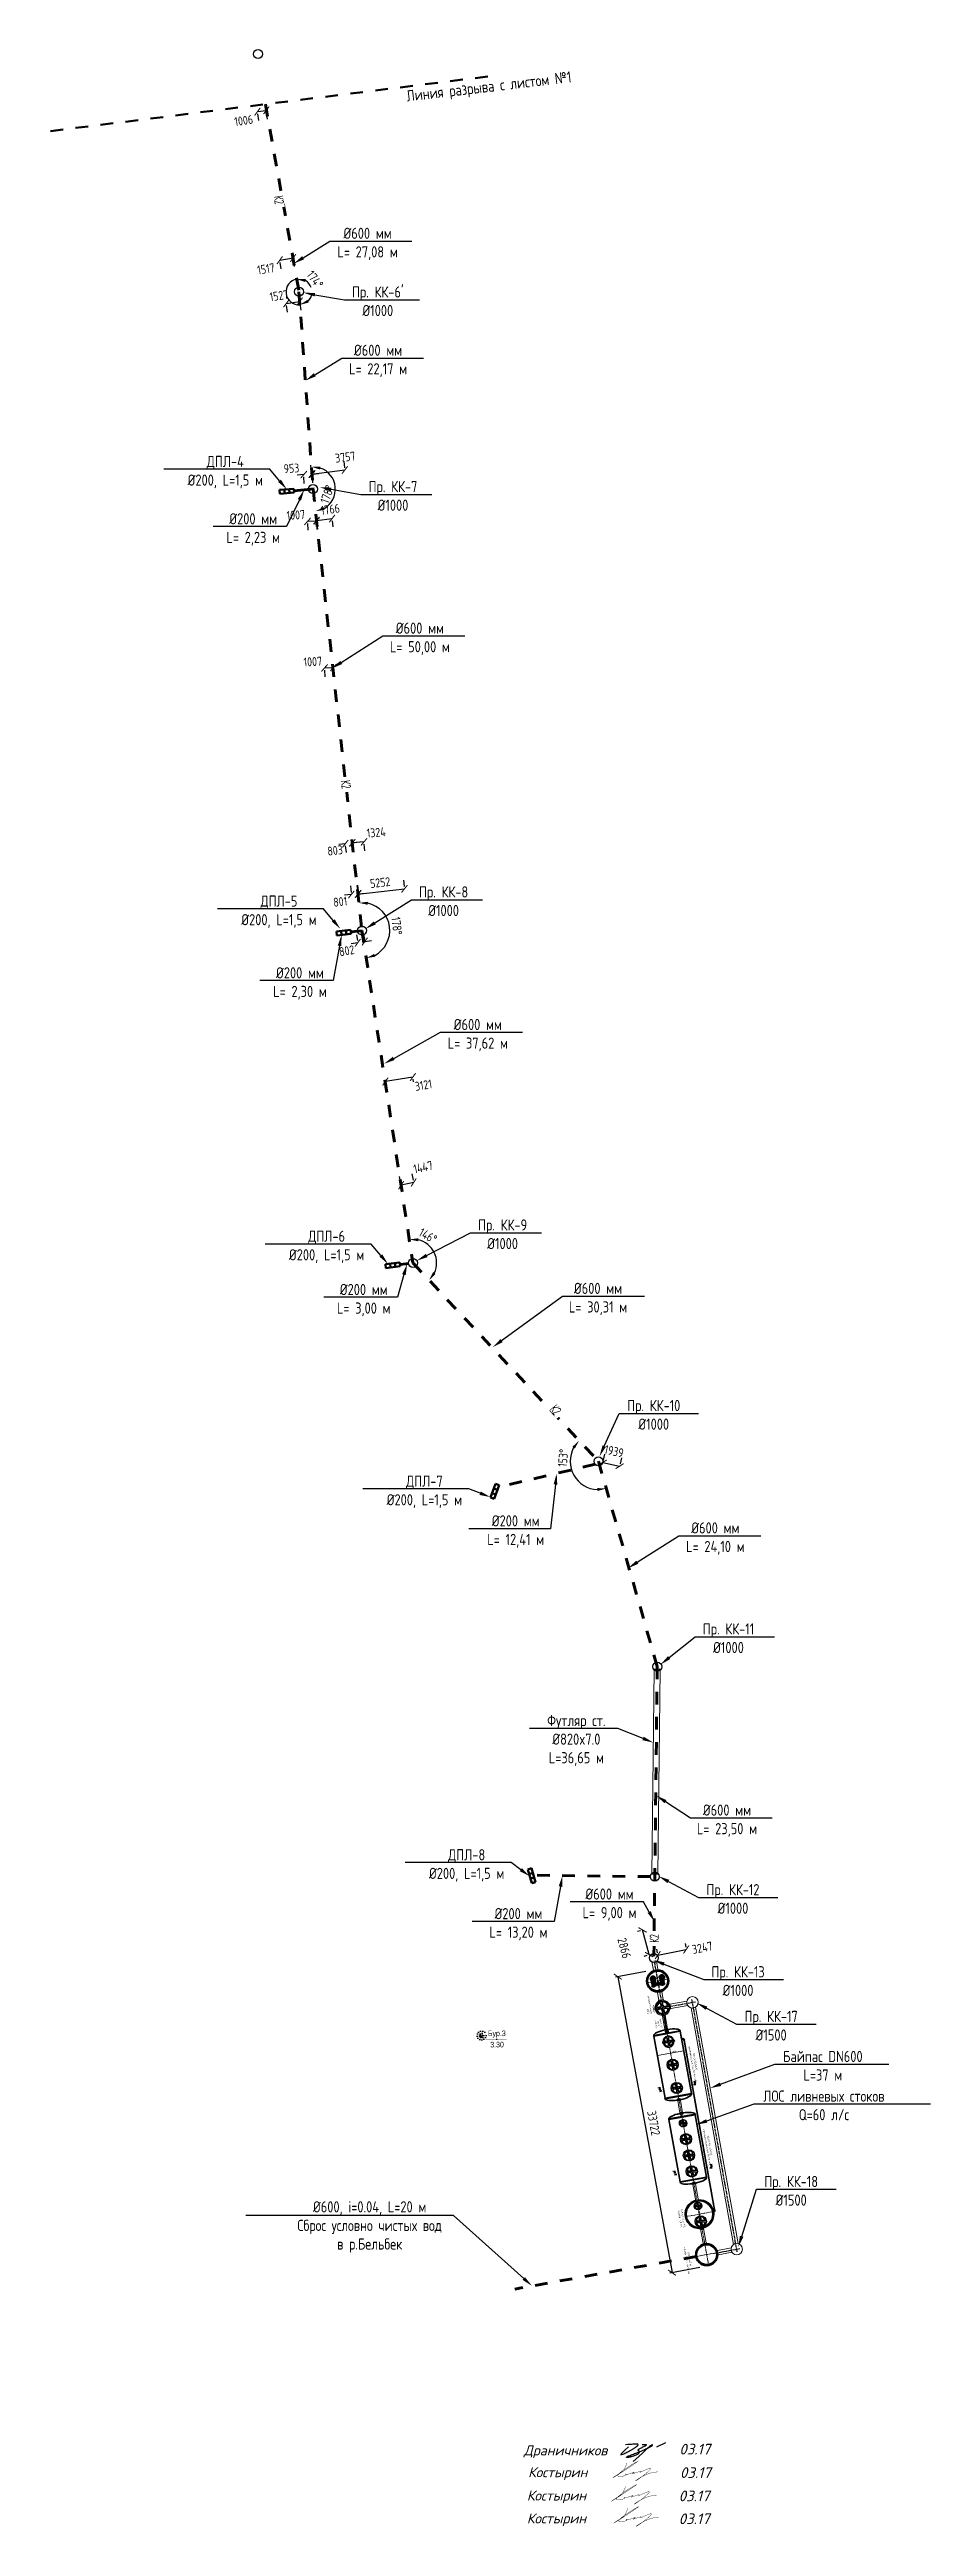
# Model space of a CAD drawing. Header units: millimetres. Extents: x 20530103 to 31271019, y 32092698 to 33532929.
# Drawn here: x 25905486 to 26004261, y 32873772 to 33151352 of the extents above; entities that cross this region are included whole.
import ezdxf
from ezdxf import colors
from ezdxf.entities.mleader import LeaderData, LeaderLine
from ezdxf.math import Vec2, Vec3

# ---------------------------------------------------------------- set-up
doc = ezdxf.new("R2010")
doc.units = ezdxf.units.MM
for name, pattern in [('CENTER', [50.8, 31.75, -6.35, 6.35, -6.35]), ('CONTI', [1, 0, 1]), ('осевая', [50.8, 31.75, -6.35, 6.35, -6.35]), ('Штриховая', [2822.222233, 1411.111116, -1411.111116])]:
    doc.linetypes.add(name, pattern=pattern)
for name, color, linetype in [('BORE', 7, 'CONTI'), ('CL', 1, 'CENTER'), ('Mitat', 1, 'Continuous'), ('OUTLINE', 6, 'Continuous'), ('VIS', 7, 'Continuous'), ('Выноски', 7, 'Continuous'), ('РАМКА', 7, 'Continuous'), ('Системный слой', 7, 'Continuous')]:
    doc.layers.add(name, color=color, linetype=linetype)
for name, color, linetype, lineweight in [('ВК_Текст', 7, 'Continuous', 25), ('Колодца К2', 30, 'Continuous', 30), ('Лотки К2', 30, 'Continuous', 30), ('подпись', 7, 'Continuous', 25), ('Труба К2', 7, 'Continuous', 60), ('Труба профиль', 7, 'Continuous', 50)]:
    doc.layers.add(name, color=color, linetype=linetype, lineweight=lineweight)
doc.styles.add('ARTEM Arial', font='simplex.shx')
doc.styles.add('ARTEM GOST', font='GOST.TTF')
doc.styles.add('GOST 2.304', font='GOST.TTF')
doc.styles.add('GOST_100', font='cs_gost2304.shx', dxfattribs={"width": 0.7, "height": 300})
doc.styles.add('ISO', font='isocpeur.ttf', dxfattribs={"oblique": 15, "height": 2.5})
doc.styles.add('SHRFT', font='TXT', dxfattribs={"width": 0.75})
doc.styles.get("Standard").update_dxf_attribs({"font": 'arial.ttf'})
doc.dimstyles.new('ARTEM', dxfattribs={"dimtxt": 70, "dimasz": 50, "dimexe": 35, "dimexo": 15, "dimgap": 10, "dimtad": 1, "dimdec": 0, "dimtxsty": 'ARTEM Arial', "dimcen": 2.5, "dimclrd": 7, "dimclre": 7, "dimclrt": 7, "dimadec": 0, "dimazin": 0, "dimtfac": 1, "dimtdec": 0, "dimtmove": 0, "dimatfit": 3, "dimfxl": 1, "dimlwd": 15, "dimlwe": 15, "dimarcsym": 0})
doc.dimstyles.new('ISO-25', dxfattribs={"dimtxt": 2.5, "dimasz": 2.5, "dimexe": 1.25, "dimexo": 0.625, "dimtad": 1, "dimtxsty": 'Standard', "dimcen": 2.5, "dimadec": 0, "dimazin": 0, "dimtfac": 1, "dimtmove": 0, "dimatfit": 3, "dimfxl": 1, "dimarcsym": 0})
doc.dimstyles.new('STANDARD$0', dxfattribs={"dimscale": 100, "dimtxt": 2.5, "dimasz": 1, "dimexe": 0.5, "dimexo": 2, "dimgap": 1, "dimtad": 1, "dimdec": 0, "dimzin": 0, "dimdsep": 46, "dimtxsty": 'Standard', "dimblk1": 'OBLIQUE', "dimblk2": 'OBLIQUE', "dimsah": 1, "dimcen": 2, "dimadec": 0, "dimazin": 0, "dimtfac": 1, "dimtdec": 4, "dimtofl": 0, "dimtmove": 2, "dimatfit": 3, "dimldrblk": 'OBLIQUE', "dimfxl": 1, "dimtolj": 1, "dimtzin": 0, "dimarcsym": 0})

msp = doc.modelspace()

# ---------------------------------------------------------------- texts
at = {"insert": (25945439.3476, 33146756.8441), "char_height": 1250, "attachment_point": 1, "rotation": 6.701140111, "style": 'GOST 2.304'}
msp.add_mtext_dynamic_manual_height_columns('Линия разрыва с листом №1', width=25694.825879, gutter_width=12.5, heights=[0], dxfattribs=at)
at = {"layer": 'BORE', "color": 5, "style": 'SHRFT', "width": 0.75}
for s, p in [(' Бур.3', (25954424.4617, 32928722.7138)), ('3.30', (25954900.8338, 32927459.6211))]:
    msp.add_text(s, height=625, dxfattribs=at).set_placement(p)
at = {"layer": 'РАМКА', "style": 'ISO', "oblique": 15}
for s, height, p in [('Драничников', 1120, (25958657.6401, 32881731.805)), ('03.17', 1200, (25976107.1999, 32881834.0667)), ('Костырин', 1120, (25959149.1056, 32879288.2287)), ('03.17', 1200, (25976175.7851, 32879208.8497)), ('Костырин', 1120, (25959006.4388, 32876674.9325)), ('03.17', 1200, (25976033.1183, 32876595.5535)), ('Костырин', 1120, (25959006.4388, 32874109.1017)), ('03.17', 1200, (25976033.1183, 32874029.7228))]:
    msp.add_text(s, height=height, dxfattribs=at).set_placement(p)

# ---------------------------------------------------------------- blocks, each defined once
blk = doc.blocks.new('*U4')
at = {"color": 255}
blk.add_wipeout([(-200, 125), (200, 125), (200, -125), (-200, -125)], dxfattribs=at)
at = {"layer": 'ВК_Текст', "insert": (0, 0), "char_height": 250, "attachment_point": 5, "style": 'GOST_100'}
blk.add_mtext('К2', dxfattribs=at)
blk = doc.blocks.new('*D27')
at = {"color": 0, "lineweight": -2, "transparency": 16777216}
blk.add_arc((25935035, 33102092), 2498, 299.42146, 70.98893, dxfattribs=at)
at = {"color": 0, "transparency": 16777216}
for points in [[(25935827, 33104288), (25935870, 33104619), (25934857, 33104583)], [(25936313, 33099758), (25936211, 33100075), (25935310, 33099610)]]:
    blk.add_solid(points, dxfattribs=at)
at = {"color": 0, "transparency": 16777216, "insert": (25936619, 33101519), "char_height": 1000, "attachment_point": 5, "rotation": 70.10336, "style": 'GOST 2.304'}
blk.add_mtext('178°', dxfattribs=at)
blk = doc.blocks.new('*D28')
at = {"color": 0, "lineweight": -2, "transparency": 16777216}
blk.add_arc((25940519, 33052621), 3123, 297.14463, 77.89804, dxfattribs=at)
at = {"color": 0, "transparency": 16777216}
for points in [[(25941166, 33055508), (25941182, 33055841), (25940175, 33055725)], [(25941995, 33049684), (25941893, 33050001), (25940993, 33049535)]]:
    blk.add_solid(points, dxfattribs=at)
at = {"color": 0, "transparency": 16777216, "insert": (25944421, 33053136), "char_height": 1000, "attachment_point": 5, "rotation": 277.52134, "style": 'GOST 2.304'}
blk.add_mtext('178°', dxfattribs=at)
blk = doc.blocks.new('*D29')
at = {"color": 0, "lineweight": -2, "transparency": 16777216}
blk.add_arc((25946230, 33015376), 2658, 334.78748, 77.03342, dxfattribs=at)
at = {"color": 0, "transparency": 16777216}
for points in [[(25946820, 33017799), (25946832, 33018133), (25945827, 33018003)], [(25948769, 33014145), (25948500, 33014341), (25948046, 33013435)]]:
    blk.add_solid(points, dxfattribs=at)
at = {"color": 0, "transparency": 16777216, "insert": (25947919, 33018407), "char_height": 1000, "attachment_point": 5, "rotation": 330.87389, "style": 'GOST 2.304'}
blk.add_mtext('146°', dxfattribs=at)
blk = doc.blocks.new('*D30')
at = {"color": 0, "lineweight": -2, "transparency": 16777216}
blk.add_arc((25967035, 32993146), 3172, 151.24281, 267.83656, dxfattribs=at)
at = {"color": 0, "transparency": 16777216}
for points in [[(25964123, 32994774), (25964386, 32994570), (25964868, 32995462)], [(25966895, 32990141), (25966935, 32989811), (25967908, 32990096)]]:
    blk.add_solid(points, dxfattribs=at)
at = {"color": 0, "transparency": 16777216, "insert": (25963068, 32993514), "char_height": 1000, "attachment_point": 5, "rotation": 84.6936, "style": 'GOST 2.304'}
blk.add_mtext('153°', dxfattribs=at)
blk = doc.blocks.new('Косов')
at = {"layer": 'подпись', "color": 5, "lineweight": 30, "const_width": 0.0751}
blk.add_lwpolyline([(0, 0), (-0.07, -0.19), (-0.14, -0.36), (-0.2, -0.51), (-0.26, -0.65), (-0.31, -0.77), (-0.36, -0.87), (-0.41, -0.97), (-0.46, -1.07), (-0.51, -1.16), (-0.56, -1.26), (-0.62, -1.35), (-0.69, -1.44), (-0.76, -1.54), (-0.85, -1.64), (-0.96, -1.74), (-1.09, -1.84), (-1.23, -1.95), (-1.39, -2.06), (-1.57, -2.18), (-1.75, -2.3), (-1.94, -2.42), (-2.13, -2.54), (-2.32, -2.66), (-2.5, -2.78), (-2.67, -2.89), (-2.82, -2.99), (-2.91, -3.07), (-2.94, -3.1), (-2.89, -3.08), (-2.73, -2.99), (-2.46, -2.82), (-2.05, -2.56), (-1.49, -2.2), (-0.83, -1.77), (-0.12, -1.3), (0.58, -0.83), (1.23, -0.4), (1.76, -0.03), (2.13, 0.23), (2.28, 0.36), (2.17, 0.32), (1.85, 0.15), (1.36, -0.14), (0.77, -0.5), (0.14, -0.91), (-0.49, -1.33), (-1.05, -1.73), (-1.5, -2.08), (-1.78, -2.36), (-1.91, -2.57), (-1.92, -2.71), (-1.83, -2.8), (-1.67, -2.85), (-1.46, -2.86), (-1.24, -2.84), (-1.02, -2.81), (-0.84, -2.77), (-0.68, -2.72), (-0.56, -2.67), (-0.46, -2.61), (-0.38, -2.56), (-0.33, -2.5), (-0.29, -2.46), (-0.26, -2.42), (-0.24, -2.38), (-0.23, -2.36), (-0.23, -2.35), (-0.23, -2.34), (-0.24, -2.34), (-0.24, -2.35), (-0.24, -2.36), (-0.25, -2.39), (-0.24, -2.42), (-0.24, -2.46), (-0.23, -2.49), (-0.22, -2.53), (-0.21, -2.56), (-0.2, -2.58), (-0.2, -2.59), (-0.2, -2.59), (-0.2, -2.57), (-0.21, -2.53), (-0.23, -2.49), (-0.24, -2.45), (-0.26, -2.4), (-0.27, -2.36), (-0.29, -2.33), (-0.29, -2.31), (-0.3, -2.31), (-0.29, -2.32), (-0.27, -2.34), (-0.23, -2.36), (-0.17, -2.38), (-0.08, -2.39), (0.03, -2.39), (0.18, -2.36), (0.37, -2.32), (0.58, -2.25), (0.8, -2.18), (1.01, -2.1), (1.21, -2.03), (1.38, -1.97), (1.51, -1.93), (1.58, -1.91), (1.58, -1.93), (1.53, -1.97), (1.45, -2.03), (1.36, -2.09), (1.27, -2.16), (1.21, -2.21), (1.18, -2.25), (1.23, -2.25), (1.34, -2.22), (1.52, -2.17), (1.74, -2.09), (1.98, -2.01), (2.23, -1.93), (2.45, -1.85), (2.64, -1.79), (2.77, -1.76), (2.83, -1.77), (2.83, -1.8), (2.8, -1.84), (2.75, -1.89), (2.71, -1.93), (2.7, -1.96), (2.73, -1.96), (2.83, -1.93), (3.02, -1.85), (3.27, -1.74), (3.56, -1.61), (3.88, -1.47), (4.2, -1.34), (4.49, -1.22), (4.73, -1.14), (4.9, -1.11), (4.99, -1.13), (4.99, -1.2), (4.93, -1.31), (4.8, -1.46), (4.63, -1.64), (4.41, -1.84), (4.17, -2.05), (3.92, -2.27), (3.65, -2.48), (3.39, -2.69), (3.13, -2.89), (2.88, -3.07), (2.64, -3.24), (2.43, -3.39), (2.23, -3.52), (2.07, -3.62), (1.94, -3.7), (1.84, -3.75), (1.79, -3.76), (1.79, -3.74), (1.85, -3.69), (1.97, -3.6), (2.16, -3.47), (2.42, -3.31), (2.75, -3.1), (3.16, -2.87), (3.62, -2.63), (4.14, -2.4), (4.7, -2.19), (5.28, -2.03), (5.89, -1.92), (6.5, -1.88)], dxfattribs=at)
blk = doc.blocks.new('Драничников')
at = {"layer": 'подпись', "color": 5, "lineweight": 30}
for points in [[(1.86, 1.95), (0.94, 1.14), (0.35, 0.58), (0.02, 0.22), (-0.09, 0.03), (-0.03, -0.03), (0.15, 0.02), (0.41, 0.12), (0.7, 0.26), (0.97, 0.39), (1.23, 0.51), (1.47, 0.63), (1.69, 0.74), (1.89, 0.84), (2.08, 0.94), (2.27, 1.04), (2.44, 1.13), (2.6, 1.22), (2.76, 1.31), (2.9, 1.39), (3.04, 1.48), (3.17, 1.56), (3.3, 1.64), (3.42, 1.71), (3.53, 1.78), (3.63, 1.86), (3.73, 1.92), (3.82, 1.99), (3.9, 2.05), (3.98, 2.11), (4.04, 2.17), (4.1, 2.22), (4.15, 2.26), (4.18, 2.3), (4.21, 2.34), (4.23, 2.37), (4.24, 2.4), (4.25, 2.42), (4.25, 2.45), (4.26, 2.47), (4.26, 2.49), (4.26, 2.51), (4.26, 2.53), (4.25, 2.55), (4.25, 2.56), (4.24, 2.58), (4.23, 2.59), (4.22, 2.6), (4.2, 2.61), (4.18, 2.62), (4.14, 2.62), (4.1, 2.63), (4.05, 2.63), (3.99, 2.63), (3.91, 2.63), (3.82, 2.63), (3.7, 2.63), (3.57, 2.63), (3.4, 2.63), (3.19, 2.63), (2.92, 2.61), (2.59, 2.59), (2.18, 2.56), (1.68, 2.52), (1.07, 2.47)], [(5.3, 2.57), (5.53, 2.57), (5.71, 2.57), (5.85, 2.57), (5.97, 2.56), (6.05, 2.56), (6.12, 2.56), (6.17, 2.55), (6.2, 2.55), (6.23, 2.54), (6.25, 2.53), (6.26, 2.52), (6.27, 2.5), (6.28, 2.49), (6.28, 2.47), (6.28, 2.45), (6.28, 2.44), (6.28, 2.41), (6.28, 2.39), (6.26, 2.36), (6.24, 2.33), (6.2, 2.29), (6.13, 2.24), (6.04, 2.18), (5.92, 2.12), (5.77, 2.04), (5.6, 1.95), (5.4, 1.85), (5.2, 1.75), (5.01, 1.66), (4.82, 1.56), (4.65, 1.47), (4.5, 1.4), (4.39, 1.33), (4.31, 1.28), (4.26, 1.24), (4.23, 1.2), (4.22, 1.17), (4.23, 1.15), (4.24, 1.13), (4.26, 1.11), (4.29, 1.1), (4.31, 1.08), (4.34, 1.06), (4.36, 1.04), (4.39, 1.02), (4.41, 1), (4.44, 0.97), (4.46, 0.94), (4.49, 0.9), (4.51, 0.86), (4.52, 0.81), (4.53, 0.76), (4.54, 0.71), (4.54, 0.66), (4.53, 0.6), (4.51, 0.54), (4.48, 0.48), (4.45, 0.41), (4.4, 0.35), (4.34, 0.29), (4.26, 0.22), (4.18, 0.15), (4.08, 0.09), (3.97, 0.03), (3.85, -0.04), (3.72, -0.1), (3.57, -0.16), (3.42, -0.22), (3.27, -0.28), (3.11, -0.33), (2.96, -0.38), (2.81, -0.43), (2.66, -0.47), (2.52, -0.51), (2.39, -0.54), (2.26, -0.58), (2.15, -0.6), (2.04, -0.63), (1.94, -0.65), (1.85, -0.66), (1.77, -0.68), (1.69, -0.69), (1.63, -0.69), (1.58, -0.7), (1.53, -0.7), (1.49, -0.69), (1.46, -0.69), (1.43, -0.68), (1.41, -0.67), (1.39, -0.67), (1.38, -0.65), (1.38, -0.64), (1.38, -0.63), (1.38, -0.61), (1.39, -0.59), (1.41, -0.57), (1.42, -0.55), (1.45, -0.53), (1.49, -0.5), (1.55, -0.47), (1.63, -0.43), (1.73, -0.38), (1.87, -0.32), (2.05, -0.24), (2.26, -0.16), (2.51, -0.06), (2.79, 0.05), (3.08, 0.16), (3.38, 0.28), (3.68, 0.39), (3.98, 0.51), (4.26, 0.62), (4.53, 0.72), (4.77, 0.82), (4.99, 0.91), (5.2, 1), (5.39, 1.08), (5.57, 1.16), (5.74, 1.24), (5.9, 1.31), (6.06, 1.38), (6.2, 1.44), (6.35, 1.51), (6.48, 1.57), (6.61, 1.63), (6.74, 1.7), (6.86, 1.75), (6.97, 1.81), (7.08, 1.87), (7.19, 1.93), (7.28, 1.98), (7.38, 2.04), (7.46, 2.09), (7.54, 2.14), (7.62, 2.18), (7.68, 2.23), (7.74, 2.27), (7.79, 2.3), (7.83, 2.33), (7.86, 2.36), (7.88, 2.39), (7.89, 2.41), (7.9, 2.43), (7.89, 2.44), (7.88, 2.46), (7.86, 2.46), (7.83, 2.46), (7.79, 2.46), (7.75, 2.45), (7.7, 2.43), (7.64, 2.41), (7.57, 2.37), (7.5, 2.32), (7.37, 2.21), (7.15, 2.02), (6.78, 1.7), (6.24, 1.21), (5.46, 0.51), (4.41, -0.44), (3.03, -1.67)], [(8.98, 1.97), (11.17, 3.08)]]:
    blk.add_lwpolyline(points, dxfattribs=at)
blk = doc.blocks.new('BL_985')
at = {"color": 0}
for radius in [2, 1, 0.8, 0.6, 0.4, 0.2]:
    blk.add_circle((0, 0), radius, dxfattribs=at)
blk = doc.blocks.new('_ArchTick')
at = {"color": 0, "linetype": 'ByBlock', "const_width": 0.15}
blk.add_lwpolyline([(-0.5, -0.5), (0.5, 0.5)], dxfattribs=at)
blk = doc.blocks.new('*D294')
at = {"color": 7, "lineweight": 15, "transparency": 16777216}
for p, q in [((-415, -6191), (-15, -8420)), ((2929, -7841), (-23, -8371)), ((2538, -5661), (2938, -7890))]:
    blk.add_line(p, q, dxfattribs=at)
at = {"color": 7, "lineweight": 15, "transparency": 16777216, "xscale": 120, "yscale": 120, "zscale": 120}
for p, rotation in [((-23, -8371), 190.1714102997081), ((2929, -7841), 10.17141029970817)]:
    blk.add_blockref('_ArchTick', p, dxfattribs=dict(at, rotation=rotation))
at = {"color": 7, "lineweight": 20, "transparency": 16777216, "insert": (1828, -7911), "char_height": 150, "attachment_point": 5, "rotation": 10.17141, "style": 'ARTEM Arial'}
blk.add_mtext('3000', dxfattribs=at)
blk = doc.blocks.new('*D248')
at = {"color": 0, "lineweight": -2, "transparency": 16777216}
for p, q in [((25972334, 32935956), (25968959, 32935337)), ((25969205, 32935382), (25975286, 32902214)), ((25978416, 32902787), (25975040, 32902168))]:
    blk.add_line(p, q, dxfattribs=at)
at = {"color": 0, "lineweight": -2, "transparency": 16777216, "xscale": 750.0000000000001, "yscale": 750.0000000000001, "zscale": 750.0000000000001}
for p, rotation in [((25969205, 32935382), 100.3891302227786), ((25975286, 32902214), 280.3891302227786)]:
    blk.add_blockref('_ArchTick', p, dxfattribs=dict(at, rotation=rotation))
at = {"color": 0, "transparency": 16777216, "insert": (25973229, 32918978), "char_height": 1000, "attachment_point": 5, "rotation": 280.38913, "style": 'GOST 2.304'}
blk.add_mtext('\\A1;33722', dxfattribs=at)
blk = doc.blocks.new('_Oblique')
at = {"color": 0, "linetype": 'ByBlock', "lineweight": -2}
blk.add_line((-0.5, -0.5), (0.5, 0.5), dxfattribs=at)
blk = doc.blocks.new('*D264')
at = {"color": 0, "lineweight": -2, "transparency": 16777216}
for p, q in [((25928800, 33144393), (25929795, 33144539)), ((25928945, 33143413), (25928837, 33144145)), ((25929940, 33143559), (25929832, 33144292))]:
    blk.add_line(p, q, dxfattribs=at)
at = {"color": 0, "lineweight": -2, "transparency": 16777216, "xscale": 750.0000000000001, "yscale": 750.0000000000001, "zscale": 750.0000000000001}
for p, rotation in [((25928800, 33144393), 188.3695998925002), ((25929795, 33144539), 8.36959989250025)]:
    blk.add_blockref('_ArchTick', p, dxfattribs=dict(at, rotation=rotation))
at = {"color": 0, "transparency": 16777216, "insert": (25927255, 33143405), "char_height": 1000, "attachment_point": 5, "rotation": 8.3696, "style": 'GOST 2.304'}
blk.add_mtext('\\A1;1006', dxfattribs=at)
blk = doc.blocks.new('*D265')
at = {"color": 0, "lineweight": -2, "transparency": 16777216}
for p, q in [((25933992, 33103716), (25933244, 33103669)), ((25934055, 33102734), (25934008, 33103467)), ((25934943, 33103777), (25935692, 33103824)), ((25935006, 33102794), (25934959, 33103527))]:
    blk.add_line(p, q, dxfattribs=at)
at = {"color": 0, "lineweight": -2, "transparency": 16777216, "xscale": 750.0000000000001, "yscale": 750.0000000000001, "zscale": 750.0000000000001}
for p, rotation in [((25933992, 33103716), 3.641538378867359), ((25934943, 33103777), 183.6415383788673)]:
    blk.add_blockref('_ArchTick', p, dxfattribs=dict(at, rotation=rotation))
at = {"color": 0, "transparency": 16777216, "insert": (25932613, 33104420), "char_height": 1000, "attachment_point": 5, "rotation": 3.64154, "style": 'GOST 2.304'}
blk.add_mtext('\\A1;953', dxfattribs=at)
blk = doc.blocks.new('*D266')
at = {"color": 0, "lineweight": -2, "transparency": 16777216}
for p, q in [((25934749, 33104758), (25934841, 33104018)), ((25938477, 33105223), (25938569, 33104483)), ((25934872, 33103770), (25938600, 33104235))]:
    blk.add_line(p, q, dxfattribs=at)
at = {"color": 0, "lineweight": -2, "transparency": 16777216, "xscale": 750.0000000000001, "yscale": 750.0000000000001, "zscale": 750.0000000000001}
for p, rotation in [((25938600, 33104235), 7.110622668757454), ((25934872, 33103770), 187.1106226687575)]:
    blk.add_blockref('_ArchTick', p, dxfattribs=dict(at, rotation=rotation))
at = {"color": 0, "transparency": 16777216, "insert": (25938645, 33105681), "char_height": 1000, "attachment_point": 5, "rotation": 7.11062, "style": 'GOST 2.304'}
blk.add_mtext('\\A1;3757', dxfattribs=at)
blk = doc.blocks.new('*D269')
at = {"color": 0, "lineweight": -2, "transparency": 16777216}
for p, q in [((25967719, 32993958), (25967565, 32993255)), ((25969613, 32993544), (25969459, 32992841)), ((25967512, 32993010), (25969406, 32992596))]:
    blk.add_line(p, q, dxfattribs=at)
at = {"color": 0, "lineweight": -2, "transparency": 16777216, "xscale": 750.0000000000001, "yscale": 750.0000000000001, "zscale": 750.0000000000001}
for p, rotation in [((25967512, 32993010), 167.6675504041047), ((25969406, 32992596), 347.6675504041046)]:
    blk.add_blockref('_ArchTick', p, dxfattribs=dict(at, rotation=rotation))
at = {"color": 0, "transparency": 16777216, "insert": (25968779, 32994269), "char_height": 1000, "attachment_point": 5, "rotation": 347.66755, "style": 'GOST 2.304'}
blk.add_mtext('\\A1;1939', dxfattribs=at)
blk = doc.blocks.new('*D270')
at = {"color": 0, "lineweight": -2, "transparency": 16777216}
for p, q in [((25939959, 33057661), (25940038, 33056960)), ((25940066, 33056712), (25945285, 33057299)), ((25945178, 33058248), (25945257, 33057547))]:
    blk.add_line(p, q, dxfattribs=at)
at = {"color": 0, "lineweight": -2, "transparency": 16777216, "xscale": 750.0000000000001, "yscale": 750.0000000000001, "zscale": 750.0000000000001}
for p, rotation in [((25940066, 33056712), 186.4160786697963), ((25945285, 33057299), 6.416078669796327)]:
    blk.add_blockref('_ArchTick', p, dxfattribs=dict(at, rotation=rotation))
at = {"color": 0, "transparency": 16777216, "insert": (25942563, 33057999), "char_height": 1000, "attachment_point": 5, "rotation": 6.41608, "style": 'GOST 2.304'}
blk.add_mtext('\\A1;5252', dxfattribs=at)
blk = doc.blocks.new('*D271')
at = {"color": 0, "lineweight": -2, "transparency": 16777216}
for p, q in [((25946224, 33036207), (25943145, 33035698)), ((25943236, 33035149), (25943186, 33035452)), ((25946315, 33035658), (25946265, 33035961))]:
    blk.add_line(p, q, dxfattribs=at)
at = {"color": 0, "lineweight": -2, "transparency": 16777216, "xscale": 750.0000000000001, "yscale": 750.0000000000001, "zscale": 750.0000000000001}
for p, rotation in [((25943145, 33035698), 189.384760467523), ((25946224, 33036207), 9.384760467523039)]:
    blk.add_blockref('_ArchTick', p, dxfattribs=dict(at, rotation=rotation))
at = {"color": 0, "transparency": 16777216, "insert": (25947407, 33035293), "char_height": 1000, "attachment_point": 5, "rotation": 9.38476, "style": 'GOST 2.304'}
blk.add_mtext('\\A1;3121', dxfattribs=at)
blk = doc.blocks.new('*D272')
at = {"color": 0, "lineweight": -2, "transparency": 16777216}
for p, q in [((25971397, 32940467), (25971733, 32940558)), ((25972720, 32937856), (25971975, 32940623)), ((25972143, 32937700), (25972479, 32937791))]:
    blk.add_line(p, q, dxfattribs=at)
at = {"color": 0, "lineweight": -2, "transparency": 16777216, "xscale": 750.0000000000001, "yscale": 750.0000000000001, "zscale": 750.0000000000001}
for p, rotation in [((25971975, 32940623), 105.0809226558428), ((25972720, 32937856), 285.0809226558428)]:
    blk.add_blockref('_ArchTick', p, dxfattribs=dict(at, rotation=rotation))
at = {"color": 0, "transparency": 16777216, "insert": (25969934, 32938589), "char_height": 1000, "attachment_point": 5, "rotation": 285.08092, "style": 'GOST 2.304'}
blk.add_mtext('\\A1;2866', dxfattribs=at)
blk = doc.blocks.new('*D273')
at = {"color": 0, "lineweight": -2, "transparency": 16777216}
for p, q in [((25973552, 32938461), (25973635, 32938043)), ((25973684, 32937798), (25976869, 32938431)), ((25976738, 32939094), (25976821, 32938676))]:
    blk.add_line(p, q, dxfattribs=at)
at = {"color": 0, "lineweight": -2, "transparency": 16777216, "xscale": 750.0000000000001, "yscale": 750.0000000000001, "zscale": 750.0000000000001}
for p, rotation in [((25973684, 32937798), 191.2376553612344), ((25976869, 32938431), 11.2376553612344)]:
    blk.add_blockref('_ArchTick', p, dxfattribs=dict(at, rotation=rotation))
at = {"color": 0, "transparency": 16777216, "insert": (25978678, 32938631), "char_height": 1000, "attachment_point": 5, "rotation": 11.23766, "style": 'GOST 2.304'}
blk.add_mtext('\\A1;3247', dxfattribs=at)
blk = doc.blocks.new('*D280')
at = {"color": 0, "lineweight": -2, "transparency": 16777216}
for p, q in [((25940754, 33062565), (25939435, 33062450)), ((25939521, 33061456), (25939457, 33062201)), ((25940840, 33061571), (25940775, 33062316))]:
    blk.add_line(p, q, dxfattribs=at)
at = {"color": 0, "lineweight": -2, "transparency": 16777216, "xscale": 750.0000000000001, "yscale": 750.0000000000001, "zscale": 750.0000000000001}
for p, rotation in [((25939435, 33062450), 184.9741605213012), ((25940754, 33062565), 4.974160521301183)]:
    blk.add_blockref('_ArchTick', p, dxfattribs=dict(at, rotation=rotation))
at = {"color": 0, "transparency": 16777216, "insert": (25942112, 33063614), "char_height": 1000, "attachment_point": 5, "rotation": 4.97416, "style": 'GOST 2.304'}
blk.add_mtext('\\A1;1324', dxfattribs=at)
blk = doc.blocks.new('*D281')
at = {"color": 0, "lineweight": -2, "transparency": 16777216}
for p, q in [((25938654, 33062354), (25937909, 33062261)), ((25938778, 33061361), (25938685, 33062106)), ((25939451, 33062453), (25940195, 33062546)), ((25939575, 33061461), (25939482, 33062205))]:
    blk.add_line(p, q, dxfattribs=at)
at = {"color": 0, "lineweight": -2, "transparency": 16777216, "xscale": 750.0000000000001, "yscale": 750.0000000000001, "zscale": 750.0000000000001}
for p, rotation in [((25938654, 33062354), 7.12513856799142), ((25939451, 33062453), 187.1251385679915)]:
    blk.add_blockref('_ArchTick', p, dxfattribs=dict(at, rotation=rotation))
at = {"color": 0, "transparency": 16777216, "insert": (25937504, 33061595), "char_height": 1000, "attachment_point": 5, "rotation": 7.12514, "style": 'GOST 2.304'}
blk.add_mtext('\\A1;803', dxfattribs=at)
blk = doc.blocks.new('*D282')
at = {"color": 0, "lineweight": -2, "transparency": 16777216}
for p, q in [((25939217, 33057622), (25939294, 33056901)), ((25940018, 33057707), (25940095, 33056987)), ((25939320, 33056653), (25938575, 33056573)), ((25940122, 33056738), (25940867, 33056818))]:
    blk.add_line(p, q, dxfattribs=at)
at = {"color": 0, "lineweight": -2, "transparency": 16777216, "xscale": 750.0000000000001, "yscale": 750.0000000000001, "zscale": 750.0000000000001}
for p, rotation in [((25939320, 33056653), 6.08786994143154), ((25940122, 33056738), 186.0878699414315)]:
    blk.add_blockref('_ArchTick', p, dxfattribs=dict(at, rotation=rotation))
at = {"color": 0, "transparency": 16777216, "insert": (25938083, 33055856), "char_height": 1000, "attachment_point": 5, "rotation": 6.08787, "style": 'GOST 2.304'}
blk.add_mtext('\\A1;801', dxfattribs=at)
blk = doc.blocks.new('*D283')
at = {"color": 0, "lineweight": -2, "transparency": 16777216}
for p, q in [((25935426, 33098557), (25937175, 33098797)), ((25935556, 33097607), (25935460, 33098309)), ((25937306, 33097847), (25937210, 33098550))]:
    blk.add_line(p, q, dxfattribs=at)
at = {"color": 0, "lineweight": -2, "transparency": 16777216, "xscale": 750.0000000000001, "yscale": 750.0000000000001, "zscale": 750.0000000000001}
for p, rotation in [((25935426, 33098557), 187.8184446251767), ((25937175, 33098797), 7.818444625176751)]:
    blk.add_blockref('_ArchTick', p, dxfattribs=dict(at, rotation=rotation))
at = {"color": 0, "transparency": 16777216, "insert": (25936965, 33099827), "char_height": 1000, "attachment_point": 5, "rotation": 7.81844, "style": 'GOST 2.304'}
blk.add_mtext('\\A1;1766', dxfattribs=at)
blk = doc.blocks.new('*D284')
at = {"color": 0, "lineweight": -2, "transparency": 16777216}
for p, q in [((25931302, 33127748), (25932798, 33127995)), ((25931460, 33126787), (25931342, 33127501)), ((25932957, 33127033), (25932839, 33127748))]:
    blk.add_line(p, q, dxfattribs=at)
at = {"color": 0, "lineweight": -2, "transparency": 16777216, "xscale": 750.0000000000001, "yscale": 750.0000000000001, "zscale": 750.0000000000001}
for p, rotation in [((25931302, 33127748), 189.3480791049915), ((25932798, 33127995), 9.348079104991449)]:
    blk.add_blockref('_ArchTick', p, dxfattribs=dict(at, rotation=rotation))
at = {"color": 0, "transparency": 16777216, "insert": (25929754, 33126776), "char_height": 1000, "attachment_point": 5, "rotation": 9.34808, "style": 'GOST 2.304'}
blk.add_mtext('\\A1;1517', dxfattribs=at)
blk = doc.blocks.new('*D285')
at = {"color": 0, "lineweight": -2, "transparency": 16777216}
for p, q in [((25939899, 33052128), (25940006, 33051503)), ((25940689, 33052264), (25940796, 33051639)), ((25940839, 33051393), (25941578, 33051519)), ((25940048, 33051257), (25939309, 33051130))]:
    blk.add_line(p, q, dxfattribs=at)
for p, xscale, yscale, zscale, rotation in [((25940048, 33051257), 750, 750, 750, 9.734787096154049), ((25940839, 33051393), 750.0000000000001, 750.0000000000001, 750.0000000000001, 189.734787096154)]:
    blk.add_blockref('_ArchTick', p, dxfattribs=dict(at, xscale=xscale, yscale=yscale, zscale=zscale, rotation=rotation))
at = {"color": 0, "transparency": 16777216, "insert": (25938810, 33050357), "char_height": 1000, "attachment_point": 5, "rotation": 9.73479, "style": 'GOST 2.304'}
blk.add_mtext('\\A1;802', dxfattribs=at)
blk = doc.blocks.new('*D286')
at = {"color": 0, "lineweight": -2, "transparency": 16777216}
for start, end in [(100.15912, 274.08422), (19.81981, 59.98947), (314.25387, 354.42352)]:
    blk.add_arc((25933457, 33124195), 1456, start, end, dxfattribs=at)
at = {"color": 0, "transparency": 16777216}
for points in [[(25934156, 33125292), (25934214, 33125620), (25933200, 33125628)], [(25934541, 33123000), (25934404, 33123304), (25933560, 33122743)]]:
    blk.add_solid(points, dxfattribs=at)
at = {"color": 0, "transparency": 16777216, "insert": (25935255, 33125577), "char_height": 1000, "attachment_point": 5, "rotation": 307.53444, "style": 'GOST 2.304'}
blk.add_mtext('174°', dxfattribs=at)
blk = doc.blocks.new('*D287')
at = {"color": 0, "lineweight": -2, "transparency": 16777216}
for p, q in [((25932036, 33122902), (25933547, 33123127)), ((25932181, 33121928), (25932073, 33122655)), ((25933692, 33122153), (25933583, 33122879))]:
    blk.add_line(p, q, dxfattribs=at)
at = {"color": 0, "lineweight": -2, "transparency": 16777216, "xscale": 750.0000000000001, "yscale": 750.0000000000001, "zscale": 750.0000000000001}
for p, rotation in [((25932036, 33122902), 188.4672846711342), ((25933547, 33123127), 8.467284671134218)]:
    blk.add_blockref('_ArchTick', p, dxfattribs=dict(at, rotation=rotation))
at = {"color": 0, "transparency": 16777216, "insert": (25931215, 33123769), "char_height": 1000, "attachment_point": 5, "rotation": 8.46728, "style": 'GOST 2.304'}
blk.add_mtext('\\A1;1527', dxfattribs=at)
blk = doc.blocks.new('*D288')
at = {"color": 0, "lineweight": -2, "transparency": 16777216}
for p, q in [((25934424, 33098481), (25935429, 33098544)), ((25934486, 33097499), (25934440, 33098232)), ((25935491, 33097562), (25935445, 33098295))]:
    blk.add_line(p, q, dxfattribs=at)
at = {"color": 0, "lineweight": -2, "transparency": 16777216, "xscale": 750.0000000000001, "yscale": 750.0000000000001, "zscale": 750.0000000000001}
for p, rotation in [((25934424, 33098481), 183.5869489740406), ((25935429, 33098544), 3.586948974040595)]:
    blk.add_blockref('_ArchTick', p, dxfattribs=dict(at, rotation=rotation))
at = {"color": 0, "transparency": 16777216, "insert": (25933099, 33099187), "char_height": 1000, "attachment_point": 5, "rotation": 3.58695, "style": 'GOST 2.304'}
blk.add_mtext('\\A1;1007', dxfattribs=at)
blk = doc.blocks.new('*D289')
at = {"color": 0, "lineweight": -2, "transparency": 16777216}
for p, q in [((25936327, 33082052), (25937332, 33082115)), ((25936388, 33081069), (25936342, 33081802)), ((25937393, 33081132), (25937347, 33081865))]:
    blk.add_line(p, q, dxfattribs=at)
at = {"color": 0, "lineweight": -2, "transparency": 16777216, "xscale": 750.0000000000001, "yscale": 750.0000000000001, "zscale": 750.0000000000001}
for p, rotation in [((25936327, 33082052), 183.5869489740406), ((25937332, 33082115), 3.586948974040595)]:
    blk.add_blockref('_ArchTick', p, dxfattribs=dict(at, rotation=rotation))
at = {"color": 0, "transparency": 16777216, "insert": (25935002, 33082757), "char_height": 1000, "attachment_point": 5, "rotation": 3.58695, "style": 'GOST 2.304'}
blk.add_mtext('\\A1;1007', dxfattribs=at)
blk = doc.blocks.new('*D293')
at = {"color": 0, "lineweight": -2, "transparency": 16777216}
for p, q in [((25944689, 33025054), (25944853, 33024322)), ((25946319, 33024393), (25944907, 33024078)), ((25946101, 33025369), (25946265, 33024637))]:
    blk.add_line(p, q, dxfattribs=at)
at = {"color": 0, "lineweight": -2, "transparency": 16777216, "xscale": 750.0000000000001, "yscale": 750.0000000000001, "zscale": 750.0000000000001}
for p, rotation in [((25944907, 33024078), 192.580393815423), ((25946319, 33024393), 12.58039381542307)]:
    blk.add_blockref('_ArchTick', p, dxfattribs=dict(at, rotation=rotation))
at = {"color": 0, "transparency": 16777216, "insert": (25947378, 33026101), "char_height": 1000, "attachment_point": 5, "rotation": 12.58039, "style": 'GOST 2.304'}
blk.add_mtext('\\A1;1447', dxfattribs=at)
blk = doc.blocks.new('fsadfs')
at = {"color": 1, "linetype": 'осевая', "lineweight": 15, "ltscale": 10}
for p, q in [((1083.6, 194.4), (-1180.2, -211.8)), ((979.5, -5459), (4422.1, -24663)), ((4400.2, -24532.6), (5306.6, -29584.2)), ((6164.8, -25874.3), (3212, -26404.1)), ((6583.6, -30472.6), (4319.7, -30878.8)), ((5235.8, -29190.5), (5712.9, -31848))]:
    blk.add_line(p, q, dxfattribs=at)
for p, q in [((-719.1, 191.1), (-765.4, 182.8)), ((-724.4, 220.6), (-713.8, 161.6)), ((-685.5, 197.1), (-719.1, 191.1)), ((-656.6, 273.9), (-711.2, 312)), ((-702.7, 244.8), (-708.3, 243.8)), ((-688.5, 290.9), (-694.3, 303)), ((-690.6, 145.4), (-685.1, 146.4)), ((-685.8, 285), (-688.5, 290.9)), ((-688.4, 344.8), (-633.7, 306.8)), ((-676.1, 198.8), (-417.7, 245.2)), ((-674.1, 332), (-660.7, 330.9)), ((-551.7, 249.1), (-671.8, 227.5)), ((-669.7, 80.5), (-631.7, 135.2)), ((-655.4, 343.8), (-662.9, 300.4)), ((-662.8, 229.1), (-653.1, 175)), ((-542, 194.9), (-662, 173.4)), ((-660.7, 330.9), (-654.2, 330.3)), ((-655.3, 344.8), (-658.9, 301.7)), ((-656.9, 94.8), (-655.8, 108.2)), ((-655.8, 108.2), (-655.2, 114.7)), ((-655.2, 344.8), (-655.4, 343.8)), ((-629.7, 349.4), (-655.3, 344.8)), ((-654.7, 347.4), (-655.2, 344.8)), ((-489.4, 377.1), (-654.7, 347.4)), ((-647.2, 330.7), (-626.5, 334.4)), ((-640.6, 404.5), (-639.8, 350.1)), ((-639.6, 336.7), (-639.5, 328.3)), ((-638.7, 342.9), (-635, 322.2)), ((-598.8, 112.3), (-636.9, 57.6)), ((-625.3, 347.6), (-629.7, 349.4)), ((-628.4, 108.2), (-606.2, 70.1)), ((-615.7, 80.3), (-627.9, 74.6)), ((-517, 367), (-625.3, 347.6)), ((-624.2, 108.3), (-605.8, 69.2)), ((-609.9, 83.1), (-615.7, 80.3)), ((-606.2, 70.1), (-605.7, 69.2)), ((-605.8, 69.2), (-580.2, 73.8)), ((-605.7, 69.2), (-604.4, 66.9)), ((-604.4, 66.9), (-439, 96.6)), ((-603.1, 85.2), (-582.4, 88.9)), ((-594.8, 313.5), (-560, 119.5)), ((-594.6, 97.4), (-590.9, 76.8)), ((-593.6, 306.7), (-569, 311.1)), ((-591.9, 297.2), (-567.3, 301.6)), ((-567.1, 300.7), (-591.7, 296.3)), ((-565, 288.9), (-589.6, 284.4)), ((-584.3, 254.9), (-559.7, 259.3)), ((-583.1, 248.2), (-558.5, 252.7)), ((-580.2, 73.8), (-576.7, 76.9)), ((-576.7, 76.9), (-468.5, 96.4)), ((-547.1, 189.2), (-571.7, 184.8)), ((-570.6, 320.2), (-560.6, 264.2)), ((-570.5, 178.1), (-545.9, 182.6)), ((-570.1, 351.2), (-523.7, 92.8)), ((-540.6, 153), (-565.2, 148.6)), ((-538.5, 141.2), (-563.1, 136.8)), ((-562.9, 135.8), (-538.3, 140.3)), ((-561.2, 126.3), (-536.6, 130.7)), ((-548.7, 266.4), (-560.6, 264.2)), ((-560.6, 264.2), (-558.5, 252.7)), ((-551.8, 436.5), (-559.4, 478.8)), ((-558.8, 322.4), (-548.7, 266.4)), ((-532.6, 317.7), (-557.2, 313.3)), ((-530.8, 308.2), (-555.5, 303.7)), ((-530.7, 307.2), (-555.3, 302.8)), ((-528.6, 295.4), (-553.2, 291)), ((-544.4, 395.2), (-551.8, 436.5)), ((-551.7, 249.1), (-542, 194.9)), ((-548.7, 266.4), (-546.7, 254.8)), ((-523.3, 265.9), (-547.9, 261.4)), ((-547.1, 189.2), (-545, 177.6)), ((-522.1, 259.2), (-546.7, 254.8)), ((-545, 177.6), (-533.2, 179.7)), ((-545, 177.6), (-535, 121.6)), ((-535.3, 191.3), (-510.7, 195.8)), ((-535.3, 191.3), (-533.2, 179.7)), ((-509.5, 189.1), (-534.1, 184.7)), ((-533.8, 324.5), (-499, 130.5)), ((-533.2, 179.7), (-523.2, 123.7)), ((-504.2, 159.6), (-528.8, 155.1)), ((-502.1, 147.7), (-526.7, 143.3)), ((-501.9, 146.8), (-526.5, 142.4)), ((-500.2, 137.3), (-524.8, 132.9)), ((-504.3, 374.4), (-522.5, 425.7)), ((-513.5, 370.2), (-517, 367)), ((-487.9, 374.8), (-513.5, 370.2)), ((-511.3, 355), (-490.7, 358.8)), ((-502.8, 367.2), (-499.1, 346.6)), ((-497, 353.9), (-499.8, 361.8)), ((-456.9, 386.4), (-494.9, 331.7)), ((-488, 374.8), (-489.4, 377.1)), ((-487.5, 373.9), (-488, 374.8)), ((-469.6, 335.7), (-487.9, 374.8)), ((-465.4, 335.8), (-487.5, 373.9)), ((-483.9, 360.9), (-478, 363.6)), ((-478, 363.6), (-465.9, 369.4)), ((-468.5, 96.4), (-464.1, 94.6)), ((-467.3, 109.6), (-446.6, 113.3)), ((-464.1, 94.6), (-438.5, 99.2)), ((-462.1, 308.8), (-424.1, 363.5)), ((-405.4, 99.2), (-460, 137.2)), ((-458.8, 121.8), (-455.1, 101.1)), ((-449.1, 105.2), (-456.6, 114)), ((-449, 105.1), (-441.4, 96.1)), ((-441.4, 96.1), (-421.9, 73.2)), ((-433.1, 113.1), (-439.6, 113.7)), ((-439, 96.6), (-438.6, 99.2)), ((-438, 335.8), (-438.6, 329.3)), ((-438.6, 99.2), (-438.4, 100.2)), ((-438.5, 99.2), (-434.9, 142.3)), ((-438.4, 100.2), (-430.9, 143.6)), ((-436.9, 349.2), (-438, 335.8)), ((-382.5, 132), (-437.2, 170.1)), ((-419.7, 112), (-433.1, 113.1)), ((-366.8, 8.5), (-421.9, 73.2)), ((-403.2, 298.6), (-408.7, 297.6)), ((-408, 159), (-405.2, 153.1)), ((-405.2, 153.1), (-399.5, 141)), ((-244.4, 276.3), (-403.5, 247.7)), ((-391, 199.2), (-385.5, 200.2)), ((-369.3, 223.4), (-379.9, 282.4)), ((-305.8, 271.4), (-354, 262.7)), ((-264.4, 346.3), (-290.4, 340.2)), ((-267.1, 200), (-238.8, 203.6)), ((-264.4, 346.3), (-238.8, 203.6)), ((265.1, 367.7), (218.9, 359.4)), ((259.9, 397.2), (270.4, 338.2)), ((298.8, 373.7), (265.1, 367.7)), ((327.7, 450.5), (273, 488.6)), ((281.6, 421.4), (276, 420.4)), ((295.7, 467.4), (290, 479.6)), ((293.7, 322), (299.2, 323)), ((298.5, 461.6), (295.7, 467.4)), ((295.9, 521.4), (350.6, 483.4)), ((308.2, 375.4), (566.6, 421.8)), ((310.2, 508.6), (323.6, 507.5)), ((432.5, 425.7), (312.5, 404.1)), ((314.6, 257.1), (352.6, 311.8)), ((328.9, 520.4), (321.4, 477)), ((321.5, 405.7), (331.2, 351.6)), ((442.3, 371.5), (322.2, 350)), ((323.6, 507.5), (330.1, 506.9)), ((329, 521.4), (325.4, 478.3)), ((327.4, 271.4), (328.5, 284.8)), ((328.5, 284.8), (329.1, 291.3)), ((329.1, 521.4), (328.9, 520.4)), ((354.6, 526), (329, 521.4)), ((329.6, 524), (329.1, 521.4)), ((494.9, 553.7), (329.6, 524)), ((337.1, 507.3), (357.8, 511)), ((343.7, 581.1), (344.5, 526.7)), ((344.5, 38.5), (379, 44.7)), ((374, -125.8), (344.5, 38.5)), ((344.6, 513.3), (344.8, 504.9)), ((409.5, 120.8), (344.6, 109.1)), ((353.4, 59.9), (344.6, 109.1)), ((345.6, 519.5), (349.3, 498.8)), ((385.5, 288.9), (347.4, 234.2)), ((347.7, 91.4), (408.8, 102.4)), ((348.9, 109.9), (352.1, 92.2)), ((350.2, 7), (655.3, 61.8)), ((387.8, 66.1), (353.4, 59.9)), ((359, 524.2), (354.6, 526)), ((355.9, 284.8), (378, 246.7)), ((356.1, -25.9), (661.2, 28.8)), ((368.5, 256.9), (356.4, 251.2)), ((356.9, 40.2), (391.4, 46.4)), ((359.1, 27.9), (356.9, 40.2)), ((467.3, 543.6), (359, 524.2)), ((359.1, 27.9), (639.6, 78.3)), ((359.1, 27.9), (361.9, 12.2)), ((360.1, 284.9), (378.5, 245.8)), ((361.9, 12.2), (642.5, 62.5)), ((366.6, -13.9), (361.9, 12.2)), ((362.7, -34.4), (658, 18.5)), ((498.8, 28.1), (363.4, 3.8)), ((365.1, 9.7), (371, -23.3)), ((660.7, 3.3), (365.4, -49.7)), ((410.6, -112.7), (366.1, 4.3)), ((366.6, -13.9), (647.1, 36.4)), ((374.4, 259.7), (368.5, 256.9)), ((378, 246.7), (378.5, 245.8)), ((378.5, 245.8), (404, 250.4)), ((378.5, 245.8), (379.9, 243.5)), ((378.9, 31.5), (381.8, 15.8)), ((379, 44.5), (615.2, 86.9)), ((379, 44.7), (379, 44.5)), ((379, 44.5), (379.4, 42.6)), ((615.6, 85), (379.4, 42.6)), ((379.4, 42.6), (408.1, -117.5)), ((379.9, 243.5), (545.2, 273.2)), ((381.2, 261.8), (401.8, 265.5)), ((389.5, 490.1), (424.3, 296.1)), ((389.6, 274), (393.4, 253.4)), ((393.8, 13.9), (390.1, 34.5)), ((390.7, 483.3), (415.3, 487.7)), ((392.4, 473.8), (417, 478.2)), ((417.2, 477.3), (392.6, 472.8)), ((419.3, 465.4), (394.7, 461)), ((398.4, 18.7), (398.8, 16.5)), ((398.8, 16.5), (606.5, 53.7)), ((398.8, 16.5), (399.6, 15.9)), ((400, 431.5), (424.6, 435.9)), ((401.2, 424.8), (425.8, 429.3)), ((404.4, 19.8), (401.6, 35.6)), ((404, 250.4), (407.5, 253.5)), ((407.5, 253.5), (515.8, 273)), ((483.1, 115.7), (408.8, 102.4)), ((409.5, 120.8), (592, 153.5)), ((437.2, 365.8), (412.6, 361.4)), ((580.6, 82), (413.2, 51.9)), ((413.2, 51.9), (413.5, 50.7)), ((413.5, 50.7), (419.1, 19.4)), ((413.7, 496.8), (423.7, 440.8)), ((413.8, 354.7), (438.4, 359.1)), ((414.2, 527.8), (460.6, 269.4)), ((443.7, 329.6), (419.1, 325.2)), ((445.8, 317.8), (421.2, 313.4)), ((421.4, 312.4), (446, 316.8)), ((423.1, 302.9), (447.7, 307.3)), ((435.5, 443), (423.7, 440.8)), ((423.7, 440.8), (425.8, 429.3)), ((432.4, 613.1), (424.8, 655.4)), ((425.5, 499), (435.5, 443)), ((425.6, 39.9), (428.9, 21.2)), ((451.7, 494.3), (427.1, 489.8)), ((427.9, 21), (433.8, -12)), ((453.4, 484.8), (428.8, 480.3)), ((453.6, 483.8), (429, 479.4)), ((455.7, 472), (431.1, 467.6)), ((439.9, 571.7), (432.4, 613.1)), ((432.5, 425.7), (442.3, 371.5)), ((435.5, 443), (437.6, 431.4)), ((461, 442.5), (436.4, 438)), ((437.2, 365.8), (439.3, 354.2)), ((462.2, 435.8), (437.6, 431.4)), ((439.3, 354.2), (451.1, 356.3)), ((439.3, 354.2), (449.3, 298.2)), ((442.2, -24.7), (580, 0)), ((442.9, 43), (445.7, 27.2)), ((447.8, 0.7), (465.6, -98.2)), ((449, 367.9), (473.6, 372.3)), ((449, 367.9), (451.1, 356.3)), ((474.8, 365.7), (450.2, 361.3)), ((450.5, 501.1), (485.3, 307.1)), ((451.1, 356.3), (461.1, 300.3)), ((457.7, 25.4), (454, 45.9)), ((480.1, 336.2), (455.5, 331.7)), ((482.2, 324.3), (457.6, 319.9)), ((482.4, 323.4), (457.8, 319)), ((484.1, 313.9), (459.5, 309.5)), ((480, 551), (461.8, 602.3)), ((468.3, 31.3), (465.5, 47)), ((470.7, 546.8), (467.3, 543.6)), ((496.3, 551.4), (470.7, 546.8)), ((473, 531.6), (493.6, 535.4)), ((479.9, 133.4), (573, -385.7)), ((481.4, 543.8), (485.2, 523.2)), ((487.3, 530.5), (484.5, 538.3)), ((527.4, 563), (489.3, 508.3)), ((489.7, 135.2), (582.9, -383.9)), ((583.7, 133.8), (492.9, 117.5)), ((496.3, 551.4), (494.9, 553.7)), ((496.8, 550.5), (496.3, 551.4)), ((514.7, 512.3), (496.3, 551.4)), ((518.9, 512.4), (496.8, 550.5)), ((500.4, 537.5), (506.3, 540.2)), ((506.3, 540.2), (518.4, 546)), ((508.6, 29.9), (644, 54.2)), ((515.8, 273), (520.2, 271.2)), ((517, 286.2), (537.7, 289.9)), ((520.2, 271.2), (545.8, 275.8)), ((522.2, 485.4), (560.2, 540.1)), ((578.9, 275.8), (524.2, 313.8)), ((525.5, 298.4), (529.2, 277.7)), ((535.2, 281.8), (527.7, 290.6)), ((533.3, 59.2), (536.1, 43.4)), ((535.3, 281.7), (542.9, 272.7)), ((544.1, -17.6), (539.7, 7)), ((542.9, 272.7), (562.4, 249.8)), ((548.1, 41.6), (544.4, 62.2)), ((551.2, 289.7), (544.7, 290.3)), ((545.2, 273.2), (545.7, 275.8)), ((546.3, 512.4), (545.7, 505.9)), ((545.7, 275.8), (545.9, 276.8)), ((545.8, 275.8), (549.4, 318.9)), ((545.9, 276.8), (553.4, 320.2)), ((547.4, 525.8), (546.3, 512.4)), ((601.8, 308.6), (547.1, 346.6)), ((564.6, 288.6), (551.2, 289.7)), ((552.9, 9.4), (557.4, -15.2)), ((558.7, 47.5), (555.9, 63.2)), ((617.5, 185.1), (562.4, 249.8)), ((583.7, -77), (565.9, 21.9)), ((576.6, 47.7), (573.2, 66.4)), ((581.1, 475.2), (575.6, 474.2)), ((576.3, 335.6), (579.1, 329.7)), ((583.5, 14.9), (577.5, 47.8)), ((579.1, 329.7), (584.8, 317.6)), ((579.8, 1.5), (590.9, -60.5)), ((580.8, 80.7), (580.6, 82)), ((739.9, 452.9), (580.8, 424.3)), ((586.4, 49.4), (580.8, 80.7)), ((626.6, -231.4), (582.5, 14.7)), ((583.7, 133.8), (628.3, 141.8)), ((585.4, -4.3), (659.7, 9)), ((590.9, 92.4), (611.6, 96.1)), ((625.1, 159.5), (592, 153.5)), ((593.2, 375.8), (598.8, 376.7)), ((597.2, 70.7), (600, 54.9)), ((599.4, 104.6), (603.1, 83.9)), ((633.9, 110.3), (599.5, 104.1)), ((603, 84.4), (637.4, 90.6)), ((614.9, 400), (604.4, 459)), ((605.9, 52.9), (606.5, 53.7)), ((606.5, 53.7), (606.1, 56)), ((612, 53), (608.3, 73.6)), ((617.4, -4.5), (613, 20.2)), ((615.2, 87.1), (649.7, 93.3)), ((615.2, 86.9), (615.2, 87.1)), ((615.2, 86.9), (615.6, 85)), ((644.3, -75.2), (615.6, 85)), ((622.7, 59), (619.8, 74.7)), ((620.8, 158.7), (623.9, 141)), ((624, 37.9), (658.5, 44.1)), ((633.9, 110.3), (625.1, 159.5)), ((628, 15.7), (662.5, 21.9)), ((678.5, 447.9), (630.2, 439.3)), ((631.6, -4.4), (666.1, 1.7)), ((639.6, 78.3), (637.4, 90.6)), ((642.5, 62.5), (639.6, 78.3)), ((641.3, 53.7), (640.2, -71.5)), ((640.4, 59.1), (646.3, 26.1)), ((647.1, 36.4), (642.5, 62.5)), ((644.5, -77.1), (645.5, 36.1)), ((649.7, 93.3), (679.1, -71.1)), ((665.1, -21.3), (656.3, 27.9)), ((719.9, 522.9), (693.9, 516.8)), ((717.1, 376.6), (745.5, 380.2)), ((719.9, 522.9), (745.5, 380.2)), ((-639.8, -138.1), (-605.3, -131.9)), ((-610.3, -302.4), (-639.8, -138.1)), ((-574.8, -55.8), (-639.7, -67.4)), ((-630.9, -116.7), (-639.7, -67.4)), ((-636.6, -85.2), (-575.4, -74.2)), ((-635.4, -66.7), (-632.2, -84.4)), ((-634.1, -169.6), (-329, -114.8)), ((-596.5, -110.5), (-630.9, -116.7)), ((-630.9, -187.3), (-596.5, -181.1)), ((-628.2, -202.5), (-323.1, -147.8)), ((-627.4, -136.3), (-592.9, -130.2)), ((-625.2, -148.7), (-627.4, -136.3)), ((-627, -209.4), (-592.5, -203.2)), ((-625.2, -148.7), (-344.6, -98.3)), ((-625.2, -148.7), (-622.3, -164.4)), ((-614.4, -250.9), (-623.3, -201.6)), ((-623.3, -229.6), (-588.9, -223.4)), ((-622.3, -164.4), (-341.8, -114.1)), ((-617.7, -190.5), (-622.3, -164.4)), ((-621.6, -211), (-326.3, -158.1)), ((-621.6, -239.4), (-587.1, -233.3)), ((-621.1, -241.9), (-586.7, -235.7)), ((-485.5, -148.5), (-620.8, -172.8)), ((-619.9, -220.5), (-545.6, -207.2)), ((-619.2, -166.9), (-613.3, -199.9)), ((-619.1, -253.2), (-584.6, -247)), ((-323.6, -173.3), (-618.9, -226.3)), ((-573.6, -289.3), (-618.2, -172.3)), ((-617.7, -190.5), (-337.1, -140.2)), ((-617.1, -236.1), (-522.9, -219.2)), ((-617.1, -264.3), (-582.7, -258.1)), ((-616.6, -239.1), (-587, -233.8)), ((-616, -190.2), (-575.7, -296)), ((-615.5, -273.4), (-581, -267.2)), ((-614.4, -250.9), (-584.9, -245.6)), ((-613.4, -572.5), (-579, -566.3)), ((-613.4, -572.5), (-604.6, -621.7)), ((-613.1, -286.7), (-578.6, -280.5)), ((-610.3, -302.4), (-575.8, -296.3)), ((-608.7, -598.7), (-484.2, -576.3)), ((-607.8, -604), (-472.4, -579.7)), ((-605.3, -132.1), (-369, -89.7)), ((-605.3, -131.9), (-605.3, -132.1)), ((-605.3, -132.1), (-604.9, -134)), ((-605.3, -145.1), (-602.5, -160.8)), ((-605.2, -618.2), (-324.7, -567.8)), ((-368.7, -91.6), (-604.9, -134)), ((-604.9, -134), (-576.2, -294.1)), ((-324.1, -571.4), (-604.6, -621.7)), ((-600.3, -620.9), (-603.4, -603.2)), ((-590.5, -162.7), (-594.2, -142.1)), ((-565.5, -220.4), (-588.7, -224.6)), ((-587, -233.8), (-566.8, -230.1)), ((-585.9, -157.9), (-585.5, -160.1)), ((-585.5, -160.1), (-377.8, -122.9)), ((-585.5, -160.1), (-584.7, -160.7)), ((-584.9, -245.6), (-564.6, -241.9)), ((-583.4, -245.3), (-581.9, -253.9)), ((-583.4, -254.1), (-559.9, -249.9)), ((-579.9, -156.8), (-582.7, -141)), ((-581.9, -253.9), (-579.1, -269.5)), ((-575.5, -218.5), (-580, -193.9)), ((-578.8, -447.7), (-284.2, -394.8)), ((-576.2, -294.1), (-517.1, -283.5)), ((-576.2, -294.1), (-575.9, -296.1)), ((-516.8, -285.5), (-575.9, -296.1)), ((-575.9, -296.1), (-575.8, -296.3)), ((-575.7, -296), (-571.5, -307.2)), ((-501.2, -60.9), (-575.4, -74.2)), ((-574.8, -55.8), (-392.3, -23.1)), ((-573.6, -289.3), (-463.8, -269.6)), ((-571.5, -307.2), (-564.8, -306)), ((-403.7, -94.6), (-571, -124.7)), ((-571, -124.7), (-570.8, -125.9)), ((-570.8, -125.9), (-565.2, -157.2)), ((-567.8, -236.4), (-505.8, -225.3)), ((-566.8, -230.1), (-542.2, -225.7)), ((-542, -227.2), (-565.8, -231.5)), ((-540.4, -236.1), (-564.9, -240.4)), ((-460.6, -287.3), (-564.8, -306)), ((-564.6, -241.9), (-369, -206.8)), ((-562.3, -477.7), (-564.3, -487.6)), ((-555, -539.9), (-564.3, -487.6)), ((-548.1, -407.1), (-562.3, -477.7)), ((-562, -500.5), (-281.5, -450.2)), ((-561, -241.3), (-372.6, -207.5)), ((-561, -506.5), (-557.3, -488.2)), ((-560.6, -397.7), (-536.8, -393.5)), ((-560.2, -510.6), (-544.7, -507.8)), ((-558.5, -239.3), (-560, -230.4)), ((-559.9, -249.9), (-558.8, -249.7)), ((-559.3, -515.6), (-541.1, -512.3)), ((-558.7, -136.7), (-555.4, -155.4)), ((-557.3, -488.2), (-540.1, -403.3)), ((-557.1, -316.4), (-543.2, -332.8)), ((-556.8, -215.1), (-533.8, -343.8)), ((-556.4, -155.6), (-550.4, -188.6)), ((-520.5, -533.7), (-555, -539.9)), ((-553, -253.8), (-552.5, -256.4)), ((-552.5, -256.4), (-551.8, -260.4)), ((-549.6, -237.7), (-551.2, -228.9)), ((-550.8, -383.7), (-546.6, -407.5)), ((-549.5, -188.4), (-505.3, -434.5)), ((-543.7, -385.3), (-548.1, -407.1)), ((-537.4, -201.7), (-546.3, -203.3)), ((-542, -227.2), (-546.3, -203.3)), ((-542.4, -301.9), (-545.6, -284.2)), ((-545.2, -209.1), (-536.4, -207.5)), ((-544.7, -507.8), (-424.9, -486.3)), ((-544.4, -488.1), (-520.6, -483.9)), ((-540.8, -301.7), (-544.3, -284)), ((-535.4, -344.1), (-543.7, -385.3)), ((-543.6, -217.9), (-534.8, -216.4)), ((-543.2, -332.8), (-513.4, -368.1)), ((-542.3, -199.8), (-531.2, -261.8)), ((-542.1, -201.3), (-404.3, -176.6)), ((-541.4, -133.6), (-538.6, -149.4)), ((-541.1, -512.3), (-424, -491.3)), ((-536, -260.8), (-540.4, -236.1)), ((-540.1, -403.3), (-537.8, -391.9)), ((-538.7, -245.3), (-529.9, -243.7)), ((-537.8, -391.9), (-531.2, -358.9)), ((-533.1, -225.6), (-537.4, -201.7)), ((-537.2, -254.1), (-528.3, -252.5)), ((-536.7, -205.6), (-407.8, -182.5)), ((-536.5, -175.9), (-518.7, -274.8)), ((-535.9, -261.1), (-536, -260.8)), ((-535.9, -261.1), (-532.3, -260.5)), ((-535.4, -344.1), (-533.8, -343.8)), ((-535.4, -344.1), (-531.2, -358.9)), ((-534.6, -474.1), (-530.4, -497.9)), ((-534.4, -272.6), (-524.5, -270.8)), ((-533.7, -344), (-531.1, -358.8)), ((-533.4, -224.1), (-404.4, -201)), ((-509.3, -221.3), (-533.1, -225.6)), ((-532.3, -260.5), (-527, -259.6)), ((-507, -230.1), (-531.5, -234.5)), ((-527, -259.6), (-531.5, -234.5)), ((-531.5, -260.4), (-516.7, -257.7)), ((-531.2, -358.9), (-531.1, -358.8)), ((-531.1, -358.9), (-517.1, -436.6)), ((-526.6, -151.2), (-530.3, -130.7)), ((-529.1, -545.4), (-508.4, -541.7)), ((-420.1, -179.1), (-526.4, -198.2)), ((-522.9, -219.2), (-524.6, -209.4)), ((-522.3, -232.8), (-523.9, -223.9)), ((-520.6, -533.2), (-516.9, -553.9)), ((-515.5, -207.7), (-519.9, -183.1)), ((-516, -145.3), (-518.8, -129.6)), ((-518.7, -274.8), (-516.8, -285.5)), ((-516.8, -285.5), (-481.6, -481.7)), ((-513.5, -231.2), (-515.1, -222.4)), ((-510.9, -261.7), (-501.9, -311.9)), ((-508.1, -322.4), (-484.4, -318.1)), ((-502.2, -205.3), (-506.6, -180.7)), ((-504.4, -43.2), (-411.3, -562.3)), ((-503.7, -302.1), (-405.2, -284.4)), ((-501.9, -311.9), (-403.5, -294.3)), ((-498.4, -308.3), (-494.1, -332.1)), ((-494.5, -41.4), (-401.4, -560.5)), ((-400.6, -42.8), (-491.4, -59.1)), ((-491.4, -228.8), (-477.3, -307.5)), ((-447.8, -205.7), (-491.1, -213.5)), ((-485, -298.7), (-483.2, -308.6)), ((-484.2, -576.3), (-473.4, -574.4)), ((-428.1, -468.4), (-482.2, -478.1)), ((-363.5, -460.5), (-481.6, -481.7)), ((-479.1, -297.2), (-477.2, -308)), ((-475.7, -146.7), (-340.3, -122.4)), ((-469.2, -597.4), (-473.2, -575.2)), ((-471.4, -306.5), (-473.1, -296.6)), ((-472.6, -220.3), (-462.8, -218.6)), ((-470.5, -231.9), (-460.7, -230.2)), ((-469.1, -239.9), (-459.3, -238.1)), ((-469, -540.6), (-445.2, -536.3)), ((-467.3, -249.9), (-457.5, -248.1)), ((-463.5, -572.6), (-452.7, -570.7)), ((-459.4, -595.7), (-463.4, -573.4)), ((-459.2, -526.6), (-455, -550.3)), ((-453.9, -267.8), (-344.1, -248.1)), ((-451, -117.4), (-448.2, -133.2)), ((-346.6, -266.8), (-450.8, -285.5)), ((-440.2, -194.2), (-444.6, -169.6)), ((-442.2, -220), (-428.1, -298.6)), ((-436.2, -135), (-439.9, -114.4)), ((-435.7, -289.9), (-434, -299.8)), ((-431.3, -167.2), (-426.9, -191.8)), ((-420.6, -453.5), (-430.4, -455.3)), ((-430, -211.7), (-368, -200.5)), ((-429.9, -288.4), (-428, -299.2)), ((-425.6, -129.1), (-428.4, -113.3)), ((-404.2, -202.5), (-428, -206.8)), ((-402.6, -211.3), (-427.1, -215.7)), ((-422.2, -297.6), (-423.9, -287.8)), ((-420.7, -214.6), (-422.2, -205.7)), ((-400.6, -253.6), (-418.3, -154.7)), ((-364.1, -456.9), (-418.3, -466.6)), ((-417.8, -190.2), (-416, -200)), ((-417.7, -306.1), (-394, -301.9)), ((-416, -200), (-321.8, -183.1)), ((-415, -484.5), (-295.3, -463.1)), ((-414.1, -489.5), (-297.1, -468.5)), ((-411.8, -213), (-413.4, -204.1)), ((-412.5, -244.1), (-403.5, -294.3)), ((-407.7, -128.9), (-411.1, -110.2)), ((-399.6, -177), (-408.5, -178.5)), ((-404.2, -202.5), (-408.5, -178.5)), ((-408.4, -238.3), (-393.7, -235.6)), ((-408, -292.1), (-403.7, -315.9)), ((-407.4, -184.4), (-398.6, -182.8)), ((-400.8, -161.7), (-406.7, -128.8)), ((-405.8, -193.2), (-397, -191.6)), ((-405.4, -319), (-401.9, -320.7)), ((-404.5, -175.1), (-393.4, -237.1)), ((-403.5, -95.9), (-403.7, -94.6)), ((-397.9, -127.2), (-403.5, -95.9)), ((-398.1, -236.4), (-402.6, -211.3)), ((-357.7, -408), (-401.8, -161.9)), ((-400.9, -220.6), (-392.1, -219)), ((-400.6, -42.8), (-356, -34.8)), ((-398.7, -264.3), (-400.6, -253.6)), ((-400.6, -565), (-265.3, -540.8)), ((-395.3, -200.9), (-399.6, -177)), ((-399.4, -229.4), (-390.5, -227.8)), ((-399, -262.4), (-340, -251.8)), ((-398.9, -180.9), (-324.6, -167.6)), ((-339.6, -253.7), (-398.7, -264.3)), ((-398.7, -264.3), (-363.5, -460.5)), ((-398.1, -236.4), (-392.8, -235.5)), ((-396.6, -247.8), (-386.7, -246.1)), ((-395.6, -199.4), (-371.1, -195)), ((-371.5, -196.6), (-395.3, -200.9)), ((-369.2, -205.3), (-393.7, -209.7)), ((-389.3, -234.5), (-393.7, -209.7)), ((-393.4, -84.2), (-372.7, -80.5)), ((-392.8, -235.5), (-389.2, -234.8)), ((-359.2, -17.1), (-392.3, -23.1)), ((-390.7, -557.8), (-266.2, -535.4)), ((-389.2, -234.8), (-389.3, -234.5)), ((-387.1, -105.9), (-384.3, -121.7)), ((-384.5, -208.1), (-386.1, -199.2)), ((-362.5, -313), (-385.6, -184.4)), ((-384.9, -72), (-381.2, -92.7)), ((-350.4, -66.3), (-384.8, -72.5)), ((-381.3, -92.2), (-346.8, -86)), ((-378.6, -524.4), (-354.8, -520.1)), ((-378.4, -123.7), (-377.8, -122.9)), ((-377.8, -122.9), (-378.2, -120.6)), ((-375.7, -206.5), (-377.3, -197.6)), ((-372.3, -123.5), (-375.9, -103)), ((-375.3, -224.6), (-375.8, -222)), ((-352.4, -182.2), (-375.6, -186.4)), ((-374.6, -228.7), (-375.3, -224.6)), ((-373.4, -253.3), (-370.6, -271.1)), ((-373.1, -343), (-357.5, -299.5)), ((-372.2, -253.1), (-369, -270.8)), ((-371.8, -216.2), (-370.6, -216)), ((-366.9, -181), (-371.3, -156.4)), ((-371.1, -195), (-350.8, -191.4)), ((-370.6, -216), (-347.1, -211.7)), ((-369.1, -89.5), (-334.6, -83.3)), ((-369, -89.7), (-369.1, -89.5)), ((-369, -89.7), (-368.7, -91.6)), ((-369, -206.8), (-348.7, -203.2)), ((-368.8, -510.4), (-364.6, -534.1)), ((-340, -251.8), (-368.7, -91.6)), ((-361.6, -117.6), (-364.5, -101.9)), ((-363.5, -17.9), (-360.3, -35.6)), ((-362.5, -313), (-360.9, -312.8)), ((-345.8, -405.9), (-362.5, -313.3)), ((-338.8, -348.5), (-360.9, -312.8)), ((-359.7, -328.1), (-360.9, -312.8)), ((-360.3, -138.7), (-325.8, -132.5)), ((-359.8, -328.1), (-359.7, -328.1)), ((-359.7, -328.1), (-342, -356.7)), ((-350.4, -66.3), (-359.2, -17.1)), ((-357.5, -299.5), (-350.2, -279.3)), ((-356.3, -160.9), (-321.8, -154.7)), ((-352.7, -181), (-318.2, -174.9)), ((-350.9, -190.9), (-316.4, -184.7)), ((-350.8, -191.4), (-321.3, -186.1)), ((-350.5, -193.3), (-316, -187.2)), ((-348.6, -212), (-350.2, -203.4)), ((-348.7, -203.2), (-319.2, -197.9)), ((-345.8, -227.7), (-348.6, -212)), ((-348.4, -204.7), (-314, -198.5)), ((-344.6, -98.3), (-346.8, -86)), ((-346.6, -266.8), (-339.9, -265.6)), ((-346.4, -215.7), (-312, -209.5)), ((-344.8, -224.9), (-310.3, -218.7)), ((-341.8, -114.1), (-344.6, -98.3)), ((-343, -122.9), (-344.1, -248.1)), ((-343.9, -117.5), (-338, -150.5)), ((-342.4, -238.1), (-308, -231.9)), ((-342.4, -358.6), (-318.6, -354.3)), ((-342, -356.7), (-335.8, -366.6)), ((-337.1, -140.2), (-341.8, -114.1)), ((-340, -251.8), (-339.6, -253.7)), ((-339.9, -265.6), (-339.8, -253.7)), ((-339.8, -253.7), (-338.8, -140.4)), ((-339.6, -253.9), (-305.1, -247.7)), ((-339.6, -253.9), (-339.6, -253.7)), ((-327.1, -367.4), (-338.8, -348.5)), ((-335.8, -366.6), (-290.3, -440.3)), ((-334.6, -83.3), (-305.1, -247.7)), ((-332.6, -344.6), (-328.3, -368.3)), ((-319.2, -197.9), (-328, -148.7)), ((-289.2, -428.7), (-327.1, -367.4)), ((-326.1, -449), (-302.4, -444.7)), ((-316.4, -435), (-312.1, -458.7)), ((-274.4, -489.6), (-308.9, -495.8)), ((-305.4, -515.4), (-270.9, -509.3)), ((-297.1, -468.5), (-278.8, -465.3)), ((-295.3, -463.1), (-279.7, -460.3)), ((-290.3, -440.3), (-280.4, -456.2)), ((-283.8, -437.3), (-289.2, -428.7)), ((-274.4, -489.6), (-283.8, -437.3)), ((-270.9, -509.3), (-262.1, -558.5)), ((-266.4, -559.2), (-269.6, -541.5)), ((353.4, -10.7), (387.8, -4.5)), ((357.3, -32.8), (391.8, -26.6)), ((360.9, -53), (395.4, -46.8)), ((369.8, -74.3), (361, -25.1)), ((362.7, -62.8), (397.2, -56.7)), ((363.2, -65.3), (397.6, -59.1)), ((364.4, -43.9), (438.7, -30.6)), ((365.2, -76.6), (399.6, -70.4)), ((367.2, -59.5), (461.4, -42.6)), ((367.2, -87.7), (401.6, -81.5)), ((367.7, -62.5), (397.3, -57.2)), ((368.3, -13.6), (408.6, -119.4)), ((368.8, -96.8), (403.3, -90.6)), ((369.8, -74.3), (399.4, -69)), ((371.2, -110.1), (405.6, -103.9)), ((374, -125.8), (408.5, -119.7)), ((418.8, -43.8), (395.6, -48)), ((397.3, -57.2), (417.5, -53.5)), ((399.4, -69), (419.7, -65.3)), ((400.8, -68.7), (402.4, -77.3)), ((400.9, -77.5), (424.4, -73.3)), ((402.4, -77.3), (405.2, -92.9)), ((408.7, -41.9), (404.3, -17.3)), ((405.5, -271.1), (700.1, -218.2)), ((408.1, -117.5), (467.1, -107)), ((408.1, -117.5), (408.4, -119.5)), ((467.5, -108.9), (408.4, -119.5)), ((408.4, -119.5), (408.5, -119.7)), ((408.6, -119.4), (412.8, -130.6)), ((410.6, -112.7), (520.5, -93)), ((412.8, -130.6), (419.5, -129.4)), ((416.5, -59.8), (478.5, -48.7)), ((417.5, -53.5), (442, -49.1)), ((442.3, -50.6), (418.4, -54.9)), ((443.9, -59.5), (419.4, -63.9)), ((523.7, -110.7), (419.5, -129.4)), ((419.7, -65.3), (615.3, -30.2)), ((422, -301.1), (419.9, -311)), ((429.3, -363.3), (419.9, -311)), ((436.2, -230.5), (422, -301.1)), ((422.3, -323.9), (702.8, -273.6)), ((423.3, -64.7), (611.7, -30.9)), ((423.3, -329.9), (427, -311.6)), ((423.7, -221.1), (447.5, -216.9)), ((424.1, -334), (439.6, -331.2)), ((425.8, -62.7), (424.2, -53.8)), ((424.4, -73.3), (425.5, -73.1)), ((425, -339), (443.2, -335.7)), ((427, -311.6), (444.1, -226.7)), ((427.2, -139.8), (441.1, -156.2)), ((427.4, -38.5), (450.5, -167.2)), ((463.8, -357.1), (429.3, -363.3)), ((431.3, -77.2), (431.8, -79.8)), ((431.8, -79.8), (432.5, -83.9)), ((432.9, -383), (467.3, -376.8)), ((432.9, -383), (441.7, -432.2)), ((434.6, -61.1), (433.1, -52.3)), ((433.4, -207.1), (437.7, -230.9)), ((434.8, -11.8), (479, -257.9)), ((440.6, -208.7), (436.2, -230.5)), ((437.5, -409.2), (562.1, -386.8)), ((446.9, -25.1), (438, -26.7)), ((442.3, -50.6), (438, -26.7)), ((438.5, -414.5), (573.8, -390.2)), ((441.9, -125.3), (438.7, -107.6)), ((439.1, -32.5), (447.9, -31)), ((439.6, -331.2), (559.4, -309.7)), ((443.5, -125.1), (439.9, -107.4)), ((439.9, -311.5), (463.7, -307.3)), ((440.6, -41.4), (449.5, -39.8)), ((448.9, -167.5), (440.6, -208.7)), ((441, -428.7), (721.6, -378.3)), ((441.1, -156.2), (470.9, -191.5)), ((722.2, -381.9), (441.7, -432.2)), ((442, -23.2), (453.1, -85.2)), ((446, -431.4), (442.8, -413.7)), ((443.2, -335.7), (560.3, -314.7)), ((448.3, -84.2), (443.9, -59.5)), ((444.1, -226.7), (446.4, -215.3)), ((445.5, -68.7), (454.4, -67.1)), ((446.4, -215.3), (453.1, -182.3)), ((451.2, -49), (446.9, -25.1)), ((447.1, -77.5), (456, -75.9)), ((447.6, -29), (576.5, -5.9)), ((448.4, -84.5), (448.3, -84.2)), ((448.4, -84.5), (452, -83.9)), ((448.9, -167.5), (450.5, -167.2)), ((448.9, -167.5), (453.1, -182.3)), ((449.7, -297.5), (453.9, -321.3)), ((449.9, -96), (459.8, -94.2)), ((450.6, -167.5), (453.2, -182.3)), ((450.9, -47.5), (579.8, -24.4)), ((475, -44.7), (451.2, -49)), ((452, -83.9), (457.2, -83)), ((477.2, -53.5), (452.7, -57.9)), ((457.2, -83), (452.7, -57.9)), ((452.8, -83.8), (467.6, -81.1)), ((453.1, -182.3), (453.2, -182.3)), ((453.2, -182.3), (467.2, -260)), ((455.2, -368.8), (475.9, -365.1)), ((564.2, -2.5), (457.9, -21.6)), ((461.4, -42.6), (459.7, -32.8)), ((462, -56.2), (460.4, -47.4)), ((463.7, -356.6), (467.4, -377.3)), ((468.8, -31.1), (464.4, -6.5)), ((465.6, -98.2), (467.5, -108.9)), ((467.5, -108.9), (502.7, -305.1)), ((470.8, -54.6), (469.2, -45.8)), ((473.4, -85.2), (482.4, -135.4)), ((476.1, -145.8), (499.9, -141.5)), ((482.1, -28.7), (477.6, -4.1)), ((480.6, -125.5), (579.1, -107.9)), ((482.4, -135.4), (580.8, -117.7)), ((485.9, -131.7), (490.2, -155.5)), ((492.9, -52.2), (507, -130.9)), ((536.5, -29.1), (493.2, -36.9)), ((499.3, -122.2), (501.1, -132)), ((556.2, -291.8), (502, -301.5)), ((620.8, -283.9), (502.7, -305.1)), ((505.2, -120.6), (507.1, -131.4)), ((512.9, -129.9), (511.1, -120)), ((511.7, -43.7), (521.5, -42)), ((513.8, -55.3), (523.6, -53.6)), ((515.2, -63.3), (525, -61.5)), ((515.3, -364), (539.1, -359.7)), ((517, -73.3), (526.8, -71.5)), ((525, -350), (529.3, -373.8)), ((530.4, -91.2), (640.2, -71.5)), ((637.7, -90.2), (533.5, -108.9)), ((542.1, -43.4), (556.2, -122)), ((548.5, -113.3), (550.3, -123.2)), ((563.7, -276.9), (553.8, -278.7)), ((554.3, -35.1), (616.3, -24)), ((554.4, -111.8), (556.3, -122.6)), ((580.1, -25.9), (556.2, -30.2)), ((581.7, -34.7), (557.2, -39.1)), ((562.1, -121), (560.4, -111.2)), ((563.6, -38), (562, -29.1)), ((562.1, -386.8), (572.9, -384.9)), ((620.2, -280.3), (566, -290)), ((566.5, -13.6), (568.3, -23.4)), ((566.5, -129.5), (590.3, -125.3)), ((568.3, -23.4), (662.5, -6.5)), ((569.2, -307.9), (689, -286.5)), ((570.1, -312.9), (687.2, -291.9)), ((572.4, -36.4), (570.9, -27.5)), ((571.8, -67.5), (580.8, -117.7)), ((577, -407.9), (573, -385.7)), ((584.7, -0.4), (575.8, -1.9)), ((580.1, -25.9), (575.8, -1.9)), ((575.9, -61.7), (590.6, -59)), ((576.3, -115.5), (580.6, -139.3)), ((576.9, -7.8), (585.7, -6.2)), ((578.4, -16.6), (587.3, -15)), ((578.9, -142.4), (582.4, -144.1)), ((586.2, -59.8), (581.7, -34.7)), ((582.7, -383.1), (593.5, -381.2)), ((586.9, -406.2), (582.9, -383.9)), ((583.3, -44), (592.2, -42.4)), ((585.6, -87.7), (583.7, -77)), ((583.7, -388.4), (719, -364.2)), ((589, -24.3), (584.7, -0.4)), ((584.9, -52.8), (593.8, -51.2)), ((585.3, -85.8), (644.3, -75.2)), ((644.7, -77.1), (585.6, -87.7)), ((585.6, -87.7), (620.8, -283.9)), ((586.2, -59.8), (591.5, -58.9)), ((587.7, -71.2), (597.6, -69.5)), ((588.7, -22.8), (613.2, -18.4)), ((612.8, -20), (589, -24.3)), ((615, -28.8), (590.5, -33.1)), ((595, -57.9), (590.5, -33.1)), ((591.5, -58.9), (595, -58.2)), ((593.5, -381.2), (718.1, -358.8)), ((595, -58.2), (595, -57.9)), ((599.8, -31.5), (598.2, -22.6)), ((621.8, -136.5), (598.7, -7.8)), ((605.7, -347.8), (629.5, -343.5)), ((608.6, -29.9), (607, -21.1)), ((609, -48), (608.5, -45.4)), ((631.8, -5.6), (608.6, -9.8)), ((609.7, -52.1), (609, -48)), ((610.9, -76.7), (613.7, -94.5)), ((611.1, -166.4), (626.8, -122.9)), ((612.1, -76.5), (615.3, -94.2)), ((612.5, -39.6), (613.7, -39.4)), ((613.2, -18.4), (633.5, -14.8)), ((613.7, -39.4), (637.1, -35.2)), ((615.3, -30.2), (635.6, -26.6)), ((615.4, -333.8), (619.7, -357.5)), ((621.8, -136.5), (623.4, -136.2)), ((638.4, -229.3), (621.8, -136.7)), ((645.5, -171.9), (623.4, -136.2)), ((624.6, -151.5), (623.4, -136.2)), ((624.5, -151.5), (624.6, -151.5)), ((624.6, -151.5), (642.3, -180.1)), ((626.8, -122.9), (634.1, -102.7)), ((633.4, -14.3), (667.8, -8.1)), ((633.5, -14.8), (663, -9.5)), ((633.8, -16.7), (668.3, -10.6)), ((635.7, -35.4), (634.1, -26.9)), ((635.6, -26.6), (665.1, -21.3)), ((638.5, -51.1), (635.7, -35.4)), ((635.9, -28.1), (670.3, -21.9)), ((637.7, -90.2), (644.4, -89)), ((637.8, -39.1), (672.3, -32.9)), ((639.5, -48.3), (673.9, -42.1)), ((641.9, -61.5), (676.3, -55.4)), ((641.9, -182), (665.7, -177.7)), ((642.3, -180.1), (648.4, -190)), ((644.3, -75.2), (644.7, -77.1)), ((644.4, -89), (644.5, -77.1)), ((644.7, -77.3), (679.1, -71.1)), ((644.7, -77.3), (644.7, -77.1)), ((657.2, -190.8), (645.5, -171.9)), ((648.4, -190), (694, -263.7)), ((651.7, -168), (655.9, -191.7)), ((695.1, -252.1), (657.2, -190.8)), ((658.2, -272.4), (681.9, -268.1)), ((667.9, -258.4), (672.2, -282.1)), ((709.8, -313), (675.4, -319.2)), ((678.9, -338.8), (713.4, -332.7)), ((687.2, -291.9), (705.5, -288.7)), ((689, -286.5), (704.6, -283.7)), ((694, -263.7), (703.8, -279.6)), ((700.5, -260.7), (695.1, -252.1)), ((709.8, -313), (700.5, -260.7)), ((713.4, -332.7), (722.2, -381.9)), ((717.9, -382.7), (714.7, -364.9))]:
    blk.add_line(p, q)
at = {"lineweight": 20}
for p, q in [((-634.6, 2121.3), (-435.2, 1010)), ((-142.4, 2209.6), (56.9, 1098.7)), ((552.8, -244.6), (-431.5, -421.2)), ((-56.9, -1098.3), (133.8, -2161.3)), ((432.6, -995.7), (625.9, -2073)), ((1384.7, -2596.4), (3286.2, -2255.3)), ((1473, -3088.6), (3374.5, -2747.4)), ((-282.3, -3124.1), (-183.9, -3106.4)), ((812.6, -5421.1), (547.7, -3944.7)), ((1122.7, -5365.5), (857.8, -3889.1)), ((8521, -29529.6), (3764.6, -3018.8)), ((9013.2, -29441.3), (4256.8, -2930.5)), ((561.3, -6866.2), (561.3, -6866.2)), ((578.8, -6963.5), (578.8, -6963.5)), ((1858, -6633.5), (1858, -6633.5)), ((1875.5, -6730.9), (1875.5, -6730.9)), ((2725.3, -6475.6), (2685.7, -6482.7)), ((2703.3, -6580.7), (2742.9, -6573.6)), ((2846.9, -6453.8), (2818.1, -6458.9)), ((2835.7, -6557.2), (2865.1, -6552)), ((6331.8, -25665.1), (2924.5, -6674)), ((6430.1, -25647.5), (3022.9, -6656.2)), ((2252.1, -13451.7), (2492.3, -14790.6)), ((2562.1, -13396), (2802.3, -14735)), ((3929.8, -22809.6), (4268.8, -24699.1)), ((4239.9, -22754), (4578.8, -24643.2)), ((5133.6, -27735.3), (5462.3, -29567.6)), ((6281.5, -25806.6), (6315.3, -25800.6)), ((6281.5, -25806.6), (6315.3, -25800.6)), ((6281.5, -25806.6), (6281.5, -25806.6)), ((6299, -25904), (6299, -25904)), ((6299.2, -25905.1), (6335.8, -25898.5)), ((6335.8, -25898.5), (6299.2, -25905.1)), ((4823.5, -27790.9), (5152.3, -29623.6)), ((6511.1, -30231.7), (8249.6, -29919.7)), ((6599.4, -30723.8), (8337.9, -30411.9))]:
    blk.add_line(p, q, dxfattribs=at)
at = {"color": 1, "linetype": 'осевая', "lineweight": 25, "ltscale": 10}
for p, q in [((-388.5, 2165.4), (194.3, -1082.7)), ((194.3, -1082.7), (403.2, -2247.5)), ((688.7, -3838.9), (388.5, -2165.6)), ((1428.8, -2842.5), (4300.9, -2327.2)), ((8927.3, -30378.6), (3836.6, -2004.1)), ((1276.8, -2869.8), (-199.6, -3134.7)), ((967.6, -5393.3), (561.5, -3129.5)), ((702.7, -3916.9), (967.6, -5393.3)), ((1836, -6688.2), (601, -6909.7)), ((2694.9, -6534.2), (2734.5, -6527.1)), ((2972.9, -6660.8), (6380.9, -25656.3)), ((2301.9, -9285.1), (1066.9, -9506.7)), ((2767.8, -11882), (1532.8, -12103.6)), ((3278.2, -15868.4), (2441.6, -16018.6)), ((3798.6, -17623.5), (2563.5, -17845.1)), ((4124.5, -19442.3), (2889.4, -19663.9)), ((4447.5, -21242.4), (3212.5, -21463.9)), ((4940.4, -25135.8), (4103.7, -25285.9)), ((5452.4, -26844.3), (4217.3, -27065.9)), ((6392.2, -30507), (9264.3, -29991.7))]:
    blk.add_line(p, q, dxfattribs=at)
at = {"lineweight": 30}
for p, q in [((530.7, -121.6), (-453.6, -298.2)), ((-40.3, -478), (-409.4, -544.3)), ((60.7, -332.9), (-40.3, -478)), ((205.8, -433.9), (60.7, -332.9)), ((574.9, -367.7), (205.8, -433.9))]:
    blk.add_line(p, q, dxfattribs=at)
at = {"color": 7}
for p, q in [((-258.7, -312.6), (-255.4, -330.9)), ((-225.2, -301.5), (-254.7, -306.8)), ((-248, -293.3), (-187, -282.3)), ((-239.2, -342.2), (-218.6, -338.5)), ((-230.9, -467.6), (-234.2, -449.3)), ((-230.4, -470.6), (-230.8, -468)), ((-227.3, -289.6), (-210.4, -383.9)), ((-195.6, -466.3), (-225.1, -471.6)), ((-222.9, -433.1), (-202.3, -429.4)), ((-214.1, -481.9), (-153.1, -471)), ((-193.5, -478.2), (-210.4, -383.9)), ((-207.6, -286), (-190.7, -380.4)), ((-205.5, -298), (-176, -292.7)), ((-198.1, -319.5), (-201.5, -320.1)), ((-173.8, -474.7), (-190.7, -380.4)), ((-180.5, -338.3), (-181.8, -330.8)), ((-178.2, -331.2), (-181.6, -331.8)), ((-173.5, -377.3), (-180.5, -338.3)), ((-176.4, -440), (-179.9, -440.7)), ((-175.9, -462.8), (-146.4, -457.5)), ((-173.5, -377.3), (-166.5, -416.2)), ((-170.7, -293.7), (-164.9, -326)), ((-168.3, -326.6), (-137.4, -321.1)), ((-168.3, -326.6), (-159.6, -374.8)), ((-159.6, -374.8), (-168.3, -326.6)), ((-166.5, -416.2), (-165.1, -423.8)), ((-161.9, -422.1), (-165.3, -422.7)), ((-151, -423), (-159.6, -374.8)), ((-159.6, -374.8), (-151, -423)), ((-151, -423), (-120.1, -417.4)), ((-141.8, -454.8), (-147.7, -422.4)), ((-137.4, -321.1), (-100.6, -334)), ((-137.4, -321.1), (-128.8, -369.3)), ((-120.1, -417.4), (-128.8, -369.3)), ((-120.1, -417.4), (-90.1, -392.5)), ((-107.9, -331.5), (-102, -364.5)), ((-96.1, -397.5), (-102, -364.5)), ((-100.6, -334), (-95.4, -363.3)), ((-72.9, -347.1), (-98.9, -343.7)), ((-90.1, -392.5), (-95.4, -363.3)), ((-68.7, -370.7), (-91.9, -382.9)), ((-15.9, -336.8), (-72.9, -347.1)), ((-72.9, -347.1), (-68.7, -370.7)), ((-67.8, -370.5), (-72.9, -347.1)), ((-66.1, -370.2), (-71.2, -346.8)), ((-64.4, -369.9), (-69.5, -346.4)), ((-11.6, -360.4), (-68.7, -370.7)), ((-62.8, -369.6), (-67.8, -346.1)), ((-61.1, -369.3), (-66.1, -345.8)), ((-59.4, -369), (-64.4, -345.5)), ((-57.7, -368.7), (-62.7, -345.2)), ((-56, -368.5), (-61, -345)), ((-54.3, -368.2), (-59.3, -344.7)), ((-52.6, -367.8), (-57.6, -344.4)), ((-50.9, -367.5), (-56, -344.1)), ((-49.2, -367.2), (-54.3, -343.8)), ((-47.5, -366.9), (-52.6, -343.5)), ((-45.8, -366.6), (-50.9, -343.1)), ((-44.1, -366.3), (-49.2, -342.8)), ((-42.4, -366), (-47.5, -342.5)), ((-40.7, -365.7), (-45.8, -342.2)), ((-39, -365.4), (-44.1, -341.9)), ((-37.3, -365.1), (-42.4, -341.6)), ((-35.6, -364.8), (-40.7, -341.3)), ((-33.9, -364.5), (-39, -341)), ((-37.4, -216.7), (9.9, -480.5)), ((-32.2, -364.2), (-37.3, -340.7)), ((-30.5, -363.9), (-35.6, -340.4)), ((-28.8, -363.6), (-33.9, -340.1)), ((-27.1, -363.2), (-32.2, -339.8)), ((-25.4, -362.9), (-30.5, -339.4)), ((-23.7, -362.6), (-28.8, -339.1)), ((-22, -362.3), (-27.1, -338.8)), ((-20.3, -362), (-25.4, -338.5)), ((-18.6, -361.7), (-23.7, -338.2)), ((-16.9, -361.4), (-22, -337.9)), ((-15.2, -361.1), (-20.3, -337.6)), ((-13.5, -360.8), (-18.6, -337.3)), ((-12, -360.5), (-17.1, -337)), ((-7.9, -211.4), (39.5, -475.2)), ((82.7, -195.2), (130, -459)), ((112.2, -189.9), (159.5, -453.7)), ((133.8, -310), (190.8, -299.7)), ((138.4, -333.5), (135, -309.8)), ((139.9, -333.3), (136.5, -309.5)), ((138, -333.6), (195.1, -323.4)), ((141.6, -333), (138.2, -309.2)), ((143.3, -332.6), (139.9, -308.9)), ((145, -332.3), (141.6, -308.6)), ((146.7, -332), (143.3, -308.3)), ((148.4, -331.7), (145, -308)), ((150.1, -331.4), (146.7, -307.6)), ((151.8, -331.1), (148.4, -307.3)), ((153.5, -330.8), (150.1, -307)), ((155.2, -330.5), (151.8, -306.8)), ((156.9, -330.2), (153.5, -306.5)), ((158.6, -329.9), (155.2, -306.2)), ((160.3, -329.6), (156.9, -305.9)), ((162, -329.3), (158.6, -305.5)), ((163.7, -329), (160.3, -305.2)), ((165.4, -328.7), (162, -304.9)), ((167.1, -328.4), (163.7, -304.6)), ((168.8, -328.1), (165.4, -304.3)), ((170.5, -327.8), (167.1, -304)), ((172.2, -327.5), (168.8, -303.7)), ((173.9, -327.2), (170.5, -303.4)), ((175.6, -326.9), (172.2, -303.1)), ((177.3, -326.6), (173.9, -302.8)), ((179, -326.3), (175.6, -302.5)), ((180.7, -326), (177.3, -302.2)), ((182.4, -325.7), (179, -301.9)), ((184, -325.3), (180.6, -301.6)), ((185.7, -325), (182.3, -301.3)), ((187.4, -324.7), (184, -301)), ((189.1, -324.4), (185.7, -300.6)), ((190.8, -324.1), (187.4, -300.3)), ((192.5, -323.8), (189.1, -300)), ((190.8, -299.7), (214, -287.5)), ((190.8, -299.7), (195.1, -323.4)), ((194.2, -323.5), (190.8, -299.7)), ((195.1, -323.4), (221.1, -326.8)), ((242.3, -253), (212.3, -277.9)), ((212.3, -277.9), (217.5, -307.1)), ((222.8, -336.4), (217.5, -307.1)), ((218.2, -272.9), (224.2, -305.9)), ((259.6, -349.3), (222.8, -336.4)), ((230.1, -338.9), (224.2, -305.9)), ((273.1, -247.4), (242.3, -253)), ((242.3, -253), (250.9, -301.1)), ((259.6, -349.3), (250.9, -301.1)), ((290.4, -343.8), (259.6, -349.3)), ((264, -215.7), (269.8, -248)), ((298.1, -207.6), (268.6, -212.9)), ((273.1, -247.4), (281.8, -295.6)), ((281.8, -295.6), (273.1, -247.4)), ((336.2, -188.5), (275.3, -199.4)), ((290.4, -343.8), (281.8, -295.6)), ((281.8, -295.6), (290.4, -343.8)), ((284.1, -248.3), (287.5, -247.7)), ((292.9, -376.8), (287.1, -344.4)), ((288.6, -254.2), (287.3, -246.6)), ((295.6, -293.1), (288.6, -254.2)), ((295.6, -293.1), (302.6, -332.1)), ((295.9, -195.7), (312.8, -290)), ((327.6, -372.4), (298.1, -377.7)), ((298.6, -230.4), (302, -229.8)), ((300.4, -339.2), (303.8, -338.6)), ((302.6, -332.1), (304, -339.6)), ((370.1, -377.1), (309.1, -388.1)), ((329.8, -384.4), (312.8, -290)), ((315.6, -192.2), (332.5, -286.5)), ((317.8, -204.1), (347.2, -198.8)), ((320.2, -350.9), (323.7, -350.3)), ((345, -237.3), (324.4, -241)), ((349.5, -380.8), (332.5, -286.5)), ((361.3, -328.3), (340.7, -332)), ((347.3, -368.9), (376.8, -363.6)), ((353, -202.8), (356.3, -221.1)), ((380.9, -357.8), (377.6, -339.6)), ((381.4, -360.9), (380.9, -358.2))]:
    blk.add_line(p, q, dxfattribs=at)
at = {"color": 7, "lineweight": 25}
for p, q in [((800.7, -5464.4), (803.4, -5479.4)), ((1131.9, -5380.9), (806.7, -5439.2)), ((806.7, -5439.2), (809.3, -5454)), ((807.8, -5454.3), (1136.1, -5395.3)), ((813.5, -5486.4), (1141.9, -5427.5)), ((815.1, -5486.2), (830, -5569.1)), ((1131.9, -5380.9), (1134.5, -5395.6)), ((1140.3, -5427.8), (1155.2, -5510.8)), ((1146.2, -5402.4), (1148.9, -5417.4)), ((1148.4, -5516.5), (1155.2, -5510.8)), ((1148.4, -5516.5), (1157.6, -5567.9)), ((559.9, -6858.6), (574.7, -6855.9)), ((559.9, -6858.6), (580.3, -6972.2)), ((595.4, -6971.1), (574.4, -6854.4)), ((580.3, -6972.2), (595.1, -6969.5)), ((581.4, -6844.3), (596.5, -6841.6)), ((605.5, -6978.1), (620.5, -6975.4)), ((627.6, -6965.3), (606.6, -6848.6)), ((838.4, -5572.1), (830, -5569.1)), ((838.4, -5572.1), (847.6, -5623.5)), ((842.2, -5688.1), (844.9, -5703.2)), ((848.2, -5663), (1173.4, -5604.6)), ((848.2, -5663), (850.8, -5677.7)), ((1177.6, -5619.1), (849.3, -5678)), ((1183.4, -5651.3), (855, -5710.2)), ((856.6, -5709.9), (871.5, -5792.9)), ((879.9, -5795.9), (871.5, -5792.9)), ((879.9, -5795.9), (889.1, -5847.3)), ((1173.4, -5604.6), (1176, -5619.4)), ((1181.8, -5651.6), (1196.7, -5734.6)), ((1187.7, -5626.1), (1190.4, -5641.2)), ((1189.9, -5740.3), (1196.7, -5734.6)), ((1189.9, -5740.3), (1199.1, -5791.7)), ((1830.4, -6749.5), (1809.5, -6632.8)), ((1831.5, -6620), (1816.5, -6622.7)), ((1855.6, -6753.8), (1840.5, -6756.5)), ((1862.6, -6743.7), (1841.6, -6627)), ((1856.7, -6625.9), (1841.9, -6628.6)), ((1856.7, -6625.9), (1877.1, -6739.5)), ((1877.1, -6739.5), (1862.3, -6742.2)), ((2725.3, -6475.5), (2728.3, -6467.1)), ((2769.8, -6459.7), (2728.3, -6467.1)), ((2742.9, -6573.9), (2748.7, -6580.7)), ((2790.1, -6573.3), (2748.7, -6580.7)), ((2769.5, -6458.1), (2790.4, -6574.8)), ((2791.6, -6445.3), (2776.5, -6448)), ((2815.6, -6579.2), (2800.5, -6581.9)), ((2801.7, -6452.3), (2822.6, -6569.1)), ((2816.7, -6451.2), (2802, -6453.9)), ((2837.1, -6564.8), (2816.7, -6451.2)), ((2837.1, -6564.8), (2822.3, -6567.5)), ((2894.1, -6607.8), (2896.8, -6622.8)), ((3013.6, -6562.2), (2900, -6582.6)), ((2900, -6582.6), (2902.7, -6597.4)), ((2901.1, -6597.7), (3017.8, -6576.7)), ((2906.9, -6629.9), (3023.6, -6608.9)), ((2908.4, -6629.6), (2915.9, -6671.1)), ((2924.2, -6674.1), (2915.9, -6671.1)), ((3013.6, -6562.2), (3016.2, -6577)), ((3022, -6609.2), (3029.5, -6650.7)), ((3022.7, -6656.4), (3029.5, -6650.7)), ((3027.9, -6583.8), (3030.6, -6598.8)), ((2214.4, -13343.9), (2217.1, -13358.9)), ((2228, -13317.4), (2218.7, -13266)), ((2545.6, -13260.4), (2220.4, -13318.7)), ((2220.4, -13318.7), (2223, -13333.5)), ((2221.5, -13333.8), (2549.8, -13274.9)), ((2227.2, -13365.9), (2555.6, -13307)), ((2228.8, -13365.7), (2243.7, -13448.6)), ((2252.1, -13451.7), (2243.7, -13448.6)), ((2538, -13261.7), (2528.8, -13210.3)), ((2545.6, -13260.4), (2548.2, -13275.1)), ((2554, -13307.3), (2568.9, -13390.3)), ((2559.9, -13281.9), (2562.6, -13296.9)), ((2562.1, -13396), (2568.9, -13390.3)), ((2479, -14818.6), (2481.7, -14833.6)), ((2810.2, -14735.1), (2485, -14793.4)), ((2485, -14793.4), (2487.6, -14808.2)), ((2486, -14808.5), (2814.4, -14749.5)), ((2491.8, -14840.6), (2820.2, -14781.7)), ((2493.4, -14840.4), (2508.3, -14923.3)), ((2516.6, -14926.4), (2508.3, -14923.3)), ((2516.6, -14926.4), (2525.9, -14977.7)), ((2810.2, -14735.1), (2812.8, -14749.8)), ((2818.6, -14782), (2833.5, -14865)), ((2824.5, -14756.6), (2827.2, -14771.6)), ((2826.7, -14870.7), (2833.5, -14865)), ((2826.7, -14870.7), (2835.9, -14922.1)), ((3892.2, -22701.8), (3894.9, -22716.9)), ((3905.7, -22675.3), (3896.5, -22623.9)), ((4223.3, -22618.3), (3898.1, -22676.6)), ((3898.1, -22676.6), (3900.8, -22691.4)), ((3899.2, -22691.7), (4227.6, -22632.8)), ((3905, -22723.9), (4233.3, -22665)), ((3906.6, -22723.6), (3921.4, -22806.6)), ((4215.8, -22619.7), (4206.5, -22568.3)), ((4223.3, -22618.3), (4226, -22633.1)), ((4231.8, -22665.3), (4246.6, -22748.2)), ((4237.7, -22639.8), (4240.4, -22654.9)), ((4797, -22484.5), (4801, -22476.6)), ((4112.3, -27595.6), (4103.7, -27597.7)), ((4810, -27707.6), (4797.6, -27638.5)), ((4817.2, -27791.9), (4802.4, -27708.9)), ((5144, -27733.6), (4815.6, -27792.2)), ((5119.3, -27647.9), (5107.7, -27583.2)), ((5119.3, -27647.9), (5127.6, -27650.9)), ((5142.5, -27733.9), (5127.6, -27650.9)), ((5156.8, -27755.7), (5154.1, -27740.6)), ((6232.7, -25804.8), (6253.7, -25921.6)), ((6254.8, -25792), (6239.8, -25794.7)), ((6278.8, -25925.9), (6263.8, -25928.6)), ((6264.9, -25799.1), (6285.9, -25915.8)), ((6280, -25798), (6265.2, -25800.6)), ((6300.3, -25911.6), (6280, -25798)), ((6300.3, -25911.6), (6285.6, -25914.2)), ((6326.4, -25737.7), (6323.7, -25722.7)), ((6331.6, -25665.1), (6324.9, -25670.8)), ((6332.3, -25712.3), (6324.9, -25670.8)), ((6330.7, -25712.6), (6447.5, -25691.6)), ((6336.5, -25744.8), (6453.2, -25723.8)), ((6340.7, -25759.2), (6338.1, -25744.5)), ((6454.3, -25738.9), (6340.7, -25759.2)), ((6430.1, -25647.4), (6438.4, -25650.4)), ((6445.9, -25691.9), (6438.4, -25650.4)), ((6454.3, -25738.9), (6451.7, -25724.1)), ((6460.3, -25713.7), (6457.6, -25698.7)), ((4811.3, -27817.4), (4808.6, -27802.3)), ((5149.8, -27765.8), (4821.4, -27824.4)), ((4825.6, -27838.9), (4822.9, -27824.1)), ((4825.6, -27838.9), (5150.8, -27780.8)), ((5150.8, -27780.8), (5148.2, -27766.1))]:
    blk.add_line(p, q, dxfattribs=at)
at = {"color": 1, "lineweight": 40}
for p, q in [((212, -12340.6), (480.7, -12292.4)), ((4281.9, -11610.4), (4013.2, -11658.6)), ((1891.6, -21700.8), (2160.4, -21652.6)), ((6126.6, -20940.9), (5857.9, -20989.2))]:
    blk.add_line(p, q, dxfattribs=at)
for points in [[(-711.2, 312), (-712.4, 313.3), (-712.9, 314.6), (-712.9, 316), (-712.5, 317.1), (-712.4, 317.3)], [(-712.4, 317.3), (-703.7, 331), (-693.8, 344.1)], [(-693.8, 344.1), (-692.8, 344.9), (-691.7, 345.4), (-690.5, 345.5), (-689.2, 345.3), (-688.4, 344.8)], [(-685.5, 197.1), (-687, 207.7), (-687.7, 218.3), (-687.5, 229.2), (-686.5, 240.1), (-685.3, 248.1), (-683.5, 256), (-681.3, 263.8), (-678.7, 271.6)], [(-669, 75.1), (-669.7, 76), (-670.2, 76.9), (-670.4, 78), (-670.3, 79.2), (-669.7, 80.5)], [(-636.9, 57.6), (-638.1, 56.5), (-639.4, 56), (-640.6, 55.9), (-641.7, 56.2), (-642.2, 56.5)], [(-575.7, 321.2), (-584.2, 318.3), (-592.5, 314.7), (-594.8, 313.5)], [(-570.6, 320.2), (-574.3, 319.9), (-575.5, 319.9), (-576.5, 320), (-576.8, 320.2), (-576.9, 320.4), (-576.8, 320.6), (-576.1, 321), (-575.7, 321.2)], [(-440.5, 95.1), (-452.3, 85.1), (-464.3, 75.4), (-476.5, 65.7), (-488.7, 56.2), (-496.3, 50.4), (-503.8, 44.7), (-511.4, 39.1), (-518.9, 33.6), (-526.1, 28.3), (-533.2, 23.2), (-540.1, 18.3), (-546.5, 13.7), (-549.8, 11.3), (-552.9, 9.2), (-555.7, 7.2), (-558.3, 5.4), (-560.4, 3.9), (-562.2, 2.6), (-563.6, 1.7), (-564.5, 1), (-564.9, 0.8), (-565, 0.7)], [(-560, 119.5), (-551, 118.8), (-542, 118.8), (-539.4, 119)], [(-558.8, 322.4), (-555.2, 323.4), (-554.1, 323.8), (-553.2, 324.2), (-552.9, 324.5), (-552.9, 324.7), (-553.2, 324.9), (-553.9, 325), (-554.4, 325)], [(-554.4, 325), (-545.4, 325.3), (-536.4, 324.8), (-533.8, 324.5)], [(-539.4, 119), (-539.5, 119), (-540.5, 119.1), (-540.8, 119.2), (-540.9, 119.5), (-540.7, 119.7), (-540, 120.1), (-538.4, 120.7), (-535, 121.6)], [(-518.1, 122.8), (-518, 122.8), (-517.1, 123.3), (-516.9, 123.5), (-516.9, 123.8), (-517.2, 123.9), (-517.9, 124.1), (-519.6, 124.1), (-523.2, 123.7)], [(-499, 130.5), (-507.1, 126.7), (-515.6, 123.6), (-518.1, 122.8)], [(-456.6, 386.8), (-456, 387.3), (-454.7, 387.9), (-453.4, 388.1), (-452.1, 387.8), (-451.6, 387.5)], [(-451.6, 387.5), (-442.7, 382.1), (-434, 376.1)], [(-290.4, 340.3), (-290.5, 340.1), (-290.7, 339.4), (-291.5, 337.1), (-292.1, 335.3), (-292.9, 333.2), (-294.7, 327.9), (-296.9, 321.2), (-298.2, 317.1), (-299.5, 312.7), (-300.9, 307.9), (-302.2, 302.9), (-303.5, 297.1), (-304.6, 291), (-305.5, 284.6), (-305.9, 277.8), (-305.8, 271.4)], [(-305.8, 271.4), (-305.3, 266.8), (-304.5, 262.2), (-303.4, 257.6), (-301.9, 253.1), (-298.5, 244.8), (-294.3, 237), (-291.2, 232), (-288, 227.2), (-284.8, 222.6), (-281.7, 218.4), (-278.8, 214.6), (-276.2, 211.2), (-273.7, 208.1), (-271.6, 205.4), (-270, 203.5), (-268.7, 202), (-267.8, 200.9), (-267.3, 200.2), (-267.1, 200), (-267.1, 200)], [(273, 488.6), (271.8, 489.9), (271.4, 491.2), (271.4, 492.6), (271.7, 493.7), (271.9, 493.9)], [(271.9, 493.9), (280.6, 507.6), (290.5, 520.7)], [(290.5, 520.7), (291.5, 521.5), (292.5, 522), (293.8, 522.1), (295.1, 521.8), (295.9, 521.4)], [(298.8, 373.7), (297.3, 384.3), (296.6, 394.9), (296.8, 405.8), (297.8, 416.7), (299, 424.7), (300.7, 432.6), (302.9, 440.4), (305.6, 448.1)], [(315.3, 251.7), (314.5, 252.5), (314.1, 253.5), (313.9, 254.6), (314, 255.8), (314.6, 257.1)], [(347.4, 234.2), (346.2, 233.1), (344.9, 232.6), (343.7, 232.5), (342.6, 232.8), (342.1, 233)], [(408.6, 497.8), (400.1, 494.9), (391.8, 491.3), (389.5, 490.1)], [(413.7, 496.8), (410, 496.5), (408.8, 496.5), (407.8, 496.6), (407.4, 496.8), (407.3, 497), (407.5, 497.2), (408.2, 497.6), (408.6, 497.8)], [(543.8, 271.6), (531.9, 261.7), (520, 252), (507.8, 242.3), (495.6, 232.8), (488, 227), (480.5, 221.3), (472.9, 215.7), (465.4, 210.1), (458.2, 204.9), (451.1, 199.8), (444.2, 194.9), (437.8, 190.3), (434.5, 187.9), (431.4, 185.8), (428.6, 183.8), (426, 182), (423.9, 180.5), (422.1, 179.2), (420.7, 178.3), (419.8, 177.6), (419.4, 177.4), (419.3, 177.3)], [(424.3, 296.1), (433.3, 295.4), (442.3, 295.4), (444.9, 295.6)], [(425.5, 499), (429.1, 499.9), (430.2, 500.4), (431.1, 500.8), (431.4, 501.1), (431.4, 501.3), (431.1, 501.5), (430.4, 501.6), (429.9, 501.6)], [(429.9, 501.6), (438.9, 501.9), (447.9, 501.4), (450.5, 501.1)], [(444.9, 295.6), (444.8, 295.6), (443.8, 295.7), (443.5, 295.8), (443.4, 296.1), (443.6, 296.3), (444.3, 296.7), (445.9, 297.3), (449.3, 298.2)], [(466.2, 299.4), (466.3, 299.4), (467.1, 299.9), (467.4, 300.1), (467.4, 300.4), (467.1, 300.5), (466.4, 300.6), (464.7, 300.6), (461.1, 300.3)], [(485.3, 307.1), (477.2, 303.2), (468.7, 300.1), (466.2, 299.4)], [(527.7, 563.4), (528.3, 563.9), (529.5, 564.5), (530.9, 564.7), (532.2, 564.4), (532.7, 564.1)], [(532.7, 564.1), (541.6, 558.6), (550.3, 552.7)], [(693.9, 516.8), (693.8, 516.7), (693.6, 516), (692.8, 513.7), (692.2, 511.9), (691.4, 509.8), (689.6, 504.5), (687.4, 497.8), (686.1, 493.7), (684.8, 489.3), (683.4, 484.5), (682.1, 479.5), (680.8, 473.7), (679.7, 467.6), (678.8, 461.1), (678.4, 454.4), (678.5, 447.9)], [(678.5, 447.9), (679, 443.4), (679.8, 438.8), (680.9, 434.2), (682.3, 429.7), (685.8, 421.4), (690, 413.6), (693.1, 408.6), (696.2, 403.8), (699.5, 399.2), (702.6, 395), (705.4, 391.2), (708.1, 387.8), (710.6, 384.7), (712.7, 382), (714.3, 380.1), (715.5, 378.6), (716.5, 377.5), (717, 376.8), (717.1, 376.6), (717.1, 376.6)], [(-565.8, -231.5), (-565.7, -232.5), (-565.5, -233.5), (-565.4, -234.5), (-565.3, -235.4), (-565.2, -236.3), (-565.1, -237.2), (-565, -238), (-564.9, -238.7), (-564.9, -239.4), (-564.9, -240), (-564.9, -240.4)], [(-533.8, -343.8), (-533, -346.2), (-531.7, -348.5), (-529.7, -350.8), (-527, -352.9), (-523.9, -354.7), (-520.3, -356.4), (-516, -357.9), (-511.1, -359.1), (-506, -360.1), (-500.5, -360.9), (-494.4, -361.5), (-488, -361.8), (-481.6, -361.9), (-474.9, -361.7), (-467.8, -361.3), (-460.6, -360.7), (-454.2, -359.9), (-447.7, -359)], [(-444.9, -374.5), (-452, -375.6), (-458.9, -376.3), (-465.8, -376.9), (-472.6, -377.3), (-479.3, -377.4), (-485.5, -377.3), (-491.6, -377), (-497.4, -376.4), (-502.9, -375.7), (-507.9, -374.7), (-512.5, -373.5), (-516.7, -372.1), (-520.4, -370.4), (-523.6, -368.6), (-526.3, -366.6), (-528.4, -364.5), (-529.9, -362.1), (-531.1, -358.8)], [(-492.5, -229), (-498.7, -229.9), (-504.7, -230.4), (-510.6, -229.9), (-515.1, -228.5), (-517.3, -227.4), (-519.2, -225.9), (-521.4, -223.1), (-522.7, -220.1), (-522.9, -219.2)], [(-516.9, -364), (-512.4, -351.8), (-508.1, -342.9), (-503, -334.3), (-497, -326), (-490.2, -318.3), (-484.1, -312.6), (-477.3, -307.5)], [(-513.4, -368.1), (-509.5, -359.6), (-504.9, -351.4), (-499.6, -343.7), (-493.2, -336.2), (-491.3, -334.3)], [(-507, -230.1), (-507.2, -229.6), (-507.4, -229), (-507.6, -228.3), (-507.8, -227.6), (-508.1, -226.8), (-508.3, -225.9), (-508.5, -225), (-508.7, -224.1), (-508.9, -223.1), (-509.1, -222.1), (-509.3, -221.3)], [(-491.3, -334.3), (-486.1, -329.5), (-478.3, -323.6), (-471.3, -319.5), (-463.9, -316.1), (-456.1, -313.6), (-447, -311.9), (-437.7, -311.4), (-428.4, -312.1), (-419.2, -314), (-410.3, -316.9), (-405.4, -319)], [(-416, -200), (-415.9, -203.6), (-416.8, -206.9), (-418, -209), (-419.4, -210.8), (-422, -213.1), (-425, -215), (-431.2, -217.5), (-437.9, -219.2), (-441.1, -219.8)], [(-437.9, -357.2), (-432, -356), (-421.7, -353.4), (-411.7, -350.4), (-405.3, -348.2), (-399.4, -346), (-393.7, -343.5), (-388.3, -341), (-383.3, -338.3), (-378.9, -335.7), (-375, -333), (-371.5, -330.2), (-368.5, -327.3), (-366.1, -324.6), (-364.3, -321.8), (-363.1, -319.1), (-362.4, -316.4), (-362.5, -313)], [(-359.8, -328.1), (-359.6, -330.8), (-360.1, -333.5), (-361.2, -336.4), (-363, -339.3), (-365.3, -342.2), (-368.3, -345.2), (-371.9, -348.2), (-376.2, -351.2), (-380.7, -353.9), (-385.8, -356.6), (-391.4, -359.3), (-397.4, -361.8), (-403.5, -364.1), (-409.9, -366.3), (-416.6, -368.3), (-423.7, -370.2), (-435.1, -372.8)], [(-428.1, -298.6), (-421.3, -300.6), (-414.7, -303.1), (-406.6, -307.1), (-398.9, -311.8), (-391.4, -317.4), (-384.4, -323.5), (-377.5, -330.4), (-371.3, -337.9)], [(-428, -206.8), (-427.9, -207.8), (-427.7, -208.8), (-427.6, -209.8), (-427.5, -210.7), (-427.4, -211.6), (-427.3, -212.5), (-427.2, -213.3), (-427.1, -214), (-427.1, -214.7), (-427.1, -215.3), (-427.1, -215.7)], [(-401.9, -320.7), (-401.8, -320.7), (-393.7, -325.4), (-386.1, -330.8), (-379.4, -336.6), (-373.1, -343)], [(-369.2, -205.3), (-369.4, -204.8), (-369.6, -204.2), (-369.8, -203.6), (-370, -202.8), (-370.3, -202), (-370.5, -201.2), (-370.7, -200.3), (-370.9, -199.4), (-371.1, -198.4), (-371.3, -197.4), (-371.5, -196.6)], [(418.4, -54.9), (418.6, -55.9), (418.8, -56.9), (418.9, -57.9), (419, -58.8), (419.1, -59.7), (419.2, -60.6), (419.3, -61.4), (419.3, -62.1), (419.4, -62.8), (419.4, -63.4), (419.4, -63.9)], [(450.5, -167.2), (451.3, -169.6), (452.6, -172), (454.6, -174.2), (457.2, -176.3), (460.3, -178.1), (464, -179.8), (468.3, -181.3), (473.2, -182.6), (478.3, -183.6), (483.8, -184.3), (489.8, -184.9), (496.3, -185.2), (502.7, -185.3), (509.4, -185.1), (516.4, -184.7), (523.7, -184.1), (530.1, -183.3), (536.6, -182.4)], [(539.3, -198), (532.3, -199), (525.4, -199.8), (518.5, -200.3), (511.7, -200.7), (505, -200.8), (498.7, -200.7), (492.7, -200.4), (486.9, -199.9), (481.4, -199.1), (476.4, -198.1), (471.8, -196.9), (467.6, -195.5), (463.9, -193.8), (460.7, -192), (458, -190.1), (455.9, -187.9), (454.3, -185.5), (453.2, -182.3)], [(491.8, -52.4), (485.6, -53.3), (479.5, -53.8), (473.7, -53.3), (469.1, -51.9), (467, -50.8), (465.1, -49.3), (462.8, -46.5), (461.6, -43.5), (461.4, -42.6)], [(467.4, -187.4), (471.9, -175.2), (476.2, -166.3), (481.3, -157.7), (487.3, -149.4), (494, -141.7), (500.2, -136), (507, -130.9)], [(470.9, -191.5), (474.8, -183), (479.4, -174.8), (484.7, -167.1), (491.1, -159.6), (493, -157.7)], [(477.2, -53.5), (477, -53), (476.8, -52.4), (476.6, -51.7), (476.4, -51), (476.2, -50.2), (476, -49.3), (475.8, -48.4), (475.6, -47.5), (475.4, -46.5), (475.2, -45.5), (475, -44.7)], [(493, -157.7), (498.2, -152.9), (506, -147), (513, -142.9), (520.4, -139.5), (528.2, -137), (537.3, -135.3), (546.5, -134.8), (555.9, -135.5), (565.1, -137.4), (574, -140.3), (578.9, -142.4)], [(568.3, -23.4), (568.3, -27), (567.4, -30.3), (566.3, -32.4), (564.9, -34.2), (562.3, -36.5), (559.2, -38.4), (553.1, -40.9), (546.4, -42.6), (543.2, -43.2)], [(546.4, -180.6), (552.3, -179.4), (562.5, -176.8), (572.5, -173.8), (579, -171.6), (584.9, -169.4), (590.6, -166.9), (596, -164.4), (600.9, -161.7), (605.3, -159.1), (609.3, -156.4), (612.8, -153.6), (615.8, -150.7), (618.2, -148), (620, -145.2), (621.2, -142.5), (621.9, -139.8), (621.8, -136.5)], [(624.5, -151.5), (624.6, -154.2), (624.2, -156.9), (623.1, -159.8), (621.3, -162.7), (618.9, -165.6), (616, -168.6), (612.3, -171.6), (608.1, -174.6), (603.5, -177.3), (598.5, -180), (592.9, -182.7), (586.8, -185.2), (580.8, -187.5), (574.4, -189.7), (567.6, -191.7), (560.6, -193.6), (549.2, -196.2)], [(556.2, -30.2), (556.4, -31.2), (556.6, -32.2), (556.7, -33.2), (556.8, -34.1), (556.9, -35), (557, -35.9), (557.1, -36.7), (557.1, -37.4), (557.2, -38.1), (557.2, -38.7), (557.2, -39.1)], [(556.2, -122), (563, -124), (569.6, -126.5), (577.7, -130.5), (585.4, -135.3), (592.9, -140.8), (599.9, -146.9), (606.7, -153.8), (613, -161.3)], [(582.4, -144.1), (582.5, -144.2), (590.6, -148.8), (598.1, -154.2), (604.9, -160), (611.1, -166.4)], [(615, -28.8), (614.8, -28.2), (614.6, -27.6), (614.4, -27), (614.2, -26.2), (614, -25.4), (613.8, -24.6), (613.6, -23.7), (613.4, -22.8), (613.2, -21.8), (613, -20.8), (612.8, -20)]]:
    blk.add_lwpolyline(points)
at = {"lineweight": 20}
for points in [[(685.8, -2265.5), (650.5, -2068.6), (109.2, -2165.7), (144.5, -2362.6)], [(1183.4, -2607.1), (1380.3, -2571.8), (1477.4, -3113.2), (1280.5, -3148.5)], [(-275, -3164.5), (-280.7, -3133), (-379.1, -3150.6), (-373.5, -3182.1), (-275, -3164.5)], [(-175, -3155.7), (-273.5, -3173.3), (-282.3, -3124.1)], [(495.2, -3751), (530.5, -3947.8), (875, -3886), (839.7, -3689.1)]]:
    blk.add_lwpolyline(points, dxfattribs=at)
at = {"lineweight": 35}
for points in [[(-440.8, -6129.8, -0.41421356), (-432.7, -6118.2), (-427.8, -6117.3)], [(-417.2, -6176.4), (-422.1, -6177.3, -0.41421356), (-433.7, -6169.2), (-440.8, -6129.8)], [(2541.6, -5594.8, 0.41421356), (2530, -5586.7), (2525.1, -5587.6)], [(2535.7, -5646.6), (2540.6, -5645.7, 0.41421356), (2548.7, -5634.1), (2541.6, -5594.8)], [(833.4, -13146.9), (828.5, -13147.8, 0.41421356), (820.4, -13159.4), (827.5, -13198.7)], [(827.5, -13198.7, 0.41421356), (839.1, -13206.8), (844, -13205.9)], [(3786.3, -12617.1), (3791.2, -12616.2, -0.41421356), (3802.8, -12624.3), (3809.9, -12663.7)], [(3809.9, -12663.7, -0.41421356), (3801.8, -12675.3), (3796.9, -12676.2)], [(1237.5, -15484, -0.41421356), (1245.6, -15472.4), (1250.5, -15471.5)], [(1261.1, -15530.6), (1256.2, -15531.5, -0.41421356), (1244.6, -15523.4), (1237.5, -15484)], [(4219.9, -14949, 0.41421356), (4208.3, -14940.9), (4203.4, -14941.8)], [(4214, -15000.8), (4218.9, -14999.9, 0.41421356), (4227, -14988.3), (4219.9, -14949)], [(5465.8, -21978.5), (5470.8, -21977.6, -0.41421356), (5482.4, -21985.7), (5489.4, -22025)], [(5489.4, -22025, -0.41421356), (5481.4, -22036.6), (5476.4, -22037.5)], [(2513, -22508.2), (2508.1, -22509.1, 0.41421356), (2500, -22520.7), (2507.1, -22560.1)], [(2507.1, -22560.1, 0.41421356), (2518.7, -22568.2), (2523.6, -22567.3)]]:
    blk.add_lwpolyline(points, format="xyb", dxfattribs=at)
for points in [[(-427.8, -6117.3), (2525.1, -5587.6)], [(2535.7, -5646.6), (-417.2, -6176.4)], [(-417.2, -6176.4), (833.4, -13146.9)], [(3786.3, -12617.1), (2535.7, -5646.6)], [(2685.6, -6482.1), (2535.7, -5646.6)], [(3786.3, -12617.1), (833.4, -13146.9)], [(844, -13205.9), (3796.9, -12676.2)], [(1250.5, -15471.5), (4203.4, -14941.8)], [(4214, -15000.8), (1261.1, -15530.6)], [(1261.1, -15530.6), (2513, -22508.2)], [(5465.8, -21978.5), (4214, -15000.8)], [(5465.8, -21978.5), (2513, -22508.2)], [(2523.6, -22567.3), (5476.4, -22037.5)]]:
    blk.add_lwpolyline(points, dxfattribs=at)
at = {"color": 1, "linetype": 'ByBlock', "lineweight": -2}
for points in [[(255.1, -12194.2), (203.9, -11909.2)], [(4190.6, -11488.1), (4139.5, -11203.2)], [(1934.7, -21554.4), (1883.6, -21269.4)], [(6035.4, -20818.6), (5984.2, -20533.7)]]:
    blk.add_lwpolyline(points, dxfattribs=at)
at = {"ltscale": 10}
for centre in [(0.9, 0.2), (5500.9, -30666.9)]:
    blk.add_circle(centre, 1200, dxfattribs=at)
at = {"lineweight": 30}
for centre in [(0.9, 0.2), (5500.9, -30666.9)]:
    blk.add_circle(centre, 1100, dxfattribs=at)
for centre, radius in [((-546.9, 222), 135), ((-546.9, 222), 125), ((-546.9, 222), 113.8), ((-546.9, 222), 106), ((-546.9, 222), 103.5), ((-636.8, 332.5), 10), ((-636.8, 332.5), 5.5), ((-636.8, 332.5), 5), ((-546.9, 222), 80), ((-592.8, 87.1), 10), ((-592.8, 87.1), 5.5), ((-592.8, 87.1), 5), ((-546.9, 222), 25), ((-501, 356.9), 10), ((-501, 356.9), 5.5), ((-501, 356.9), 5), ((-457, 111.5), 10), ((-457, 111.5), 5.5), ((-457, 111.5), 5), ((437.4, 398.6), 135), ((437.4, 398.6), 125), ((437.4, 398.6), 113.8), ((437.4, 398.6), 106), ((437.4, 398.6), 103.5), ((347.5, 509.1), 10), ((347.5, 509.1), 5.5), ((347.5, 509.1), 5), ((437.4, 398.6), 80), ((391.5, 263.7), 10), ((391.5, 263.7), 5.5), ((391.5, 263.7), 5), ((437.4, 398.6), 25), ((483.3, 533.5), 10), ((483.3, 533.5), 5.5), ((483.3, 533.5), 5), ((527.3, 288.1), 10), ((527.3, 288.1), 5.5), ((527.3, 288.1), 5), ((-548.7, -395.6), 11.5), ((-532.5, -486), 11.5), ((-431.5, -421.2), 105.5), ((-431.5, -421.2), 104.8), ((-431.5, -421.2), 95), ((-431.5, -421.2), 87), ((-431.5, -421.2), 83), ((-431.5, -421.2), 75), ((-457.1, -538.5), 11.5), ((-366.7, -522.2), 11.5), ((-330.5, -356.5), 11.5), ((-314.2, -446.9), 11.5), ((435.6, -219), 11.5), ((451.8, -309.4), 11.5), ((552.8, -244.6), 105.5), ((552.8, -244.6), 104.8), ((552.8, -244.6), 95), ((552.8, -244.6), 87), ((552.8, -244.6), 83), ((552.8, -244.6), 75), ((527.2, -361.9), 11.5), ((617.6, -345.7), 11.5), ((653.8, -179.9), 11.5), ((670, -270.3), 11.5)]:
    blk.add_circle(centre, radius)
at = {"lineweight": 20}
for centre, radius in [((538.6, -3002.2), 850), ((3907.2, -2397.8), 637.1), ((4648.8, -25918.2), 50), ((8870.6, -30062.3), 637.1)]:
    blk.add_circle(centre, radius, dxfattribs=at)
at = {"lineweight": 35}
blk.add_circle((4688.4, -26139.2), 1500, dxfattribs=at)
for centre, radius, start, end in [((-514.4, 227.8), 255, 100.17141, 190.17141), ((-546.9, 222), 222, 190.17141, 265.342904), ((-704.7, 224.2), 20, 100.17141, 190.17141), ((-694.2, 165.1), 20, 190.17141, 280.171411), ((-546.9, 222), 157.5, 134.327589, 171.662005), ((-546.9, 222), 152.5, 155.608615, 224.734206), ((-685.2, 307.3), 10, 148.343879, 205.171411), ((-546.9, 222), 172.5, 141.998942, 148.343879), ((-546.9, 222), 140, 145.946697, 234.396124), ((-546.9, 222), 140.8, 190.17141, 227.006857), ((-546.9, 222), 157.5, 208.680815, 246.015232), ((-546.9, 222), 137.5, 144.560224, 235.782596), ((-674.9, 322), 10, 85.171411, 141.998942), ((-514.4, 227.8), 170, 159.939601, 165.093969), ((-546.9, 222), 140.8, 153.33722, 159.393197), ((-546.9, 222), 125, 202.880443, 177.462377), ((-546.9, 222), 191, 230.263097, 240.079724), ((-546.9, 222), 121.4, 154.657002, 225.685819), ((-646.9, 93.9), 10, 175.171411, 231.998923), ((-514.4, 227.8), 170, 100.17141, 146.29533), ((-546.9, 222), 152.5, 65.608615, 134.734206), ((-546.9, 222), 172.5, 231.998941, 238.343879), ((-546.9, 222), 103.3, 117.634828, 262.707993), ((-546.9, 222), 140.8, 63.33722, 137.005601), ((-568.9, 344.6), 93.5, 60.23587, 140.106951), ((-546.9, 222), 157.5, 74.962645, 125.380176), ((-632.2, 83.7), 10, 238.343879, 295.17141), ((-546.9, 222), 121.4, 64.657002, 135.685818), ((-546.9, 222), 82.8, 122.158405, 258.184415), ((-546.9, 222), 140.8, 243.335964, 309.894216), ((-546.9, 222), 152.5, 245.608615, 314.734206), ((-546.9, 222), 121.4, 244.657002, 315.685818), ((-546.9, 222), 157.5, 254.962645, 305.380176), ((-546.9, 222), 103.3, 94.15408, 106.18874), ((-295.4, -75.2), 280, 164.253483, 190.17141), ((-546.9, 222), 82.8, 96.0159, 104.326921), ((-515.5, 233.7), 249, 25.322782, 100.17141), ((-515.5, 233.7), 164, 88.977152, 100.17141), ((-546.9, 222), 103.3, 274.15408, 286.18874), ((-546.9, 222), 82.8, 276.0159, 284.326921), ((-546.9, 222), 103.3, 297.634828, 82.707993), ((-546.9, 222), 82.8, 302.158405, 78.184415), ((-515.5, 233.7), 164, 10.17141, 88.977152), ((-546.9, 222), 157.5, 28.680815, 66.015232), ((-546.9, 222), 137.5, 324.560224, 55.782596), ((-461.6, 360.3), 10, 58.343879, 115.17141), ((-546.9, 222), 140, 325.946697, 54.396124), ((-546.9, 222), 121.4, 334.657002, 45.685819), ((-453.6, 384.1), 4, 137.342536, 145.17141), ((-546.9, 222), 140.8, 309.894136, 317.005601), ((-546.9, 222), 172.5, 51.998941, 58.343879), ((-546.9, 222), 140.8, 333.33722, 47.005601), ((-446.8, 350), 10, 355.171411, 51.998923), ((-546.9, 222), 152.5, 335.608615, 44.734206), ((-546.9, 222), 157.5, 314.327589, 351.662005), ((-546.9, 222), 191, 50.263096, 53.767488), ((-427.3, 365.8), 4, 325.17141, 50.263096), ((-552.9, 227), 202, 310.421699, 10.17141), ((-418.8, 122), 10, 265.171411, 321.998942), ((-546.9, 222), 172.5, 321.998942, 328.343879), ((-403.1, 102.5), 4, 235.17141, 320.263096), ((-295.4, -75.2), 110, 130.421699, 190.17141), ((-399.6, 278.9), 20, 10.17141, 100.17141), ((-408.6, 136.7), 10, 328.343879, 25.171411), ((-546.9, 222), 191, 320.263096, 330.079724), ((-389, 219.8), 20, 280.17141, 10.17141), ((-384.8, 128.7), 4, 330.079724, 55.17141), ((-552.9, 227), 287, 310.421699, 354.607946), ((469.9, 404.4), 255, 100.17141, 190.17141), ((437.4, 398.6), 222, 190.17141, 265.342904), ((279.5, 400.7), 20, 100.17141, 190.17141), ((290.1, 341.7), 20, 190.17141, 280.171411), ((437.4, 398.6), 157.5, 134.327589, 171.662005), ((437.4, 398.6), 152.5, 155.608615, 224.734206), ((299.1, 483.9), 10, 148.343879, 205.171411), ((437.4, 398.6), 172.5, 141.998942, 148.343879), ((437.4, 398.6), 140, 145.946697, 234.396124), ((437.4, 398.6), 140.8, 190.17141, 227.006857), ((437.4, 398.6), 157.5, 208.680815, 246.015232), ((437.4, 398.6), 137.5, 144.560224, 235.782596), ((309.3, 498.6), 10, 85.171411, 141.998942), ((469.9, 404.4), 170, 159.939601, 165.093969), ((437.4, 398.6), 140.8, 153.33722, 159.393197), ((437.4, 398.6), 125, 202.880443, 177.462377), ((437.4, 398.6), 191, 230.263097, 240.079724), ((437.4, 398.6), 121.4, 154.657002, 225.685819), ((337.4, 270.5), 10, 175.171411, 231.998923), ((469.9, 404.4), 170, 100.17141, 146.29533), ((437.4, 398.6), 152.5, 65.608615, 134.734206), ((437.4, 398.6), 172.5, 231.998941, 238.343879), ((437.4, 398.6), 103.3, 117.634828, 262.707993), ((437.4, 398.6), 140.8, 63.33722, 137.005601), ((415.4, 521.2), 93.5, 60.23587, 140.106951), ((437.4, 398.6), 157.5, 74.962645, 125.380176), ((352.1, 260.3), 10, 238.343879, 295.17141), ((437.4, 398.6), 121.4, 64.657002, 135.685818), ((437.4, 398.6), 82.8, 122.158405, 258.184415), ((437.4, 398.6), 140.8, 243.335964, 309.894216), ((437.4, 398.6), 152.5, 245.608615, 314.734206), ((437.4, 398.6), 121.4, 244.657002, 315.685818), ((389.6, 56.3), 10, 294.172489, 100.17141), ((389.6, 56.3), 10, 280.17141, 294.172489), ((437.4, 398.6), 157.5, 254.962645, 305.380176), ((437.4, 398.6), 103.3, 94.15408, 106.18874), ((688.8, 101.4), 280, 164.253483, 190.17141), ((437.4, 398.6), 82.8, 96.0159, 104.326921), ((468.8, 410.3), 249, 25.322782, 100.17141), ((468.8, 410.3), 164, 88.977152, 100.17141), ((437.4, 398.6), 103.3, 274.15408, 286.18874), ((437.4, 398.6), 82.8, 276.0159, 284.326921), ((437.4, 398.6), 103.3, 297.634828, 82.707993), ((437.4, 398.6), 82.8, 302.158405, 78.184415), ((468.8, 410.3), 164, 10.17141, 88.977152), ((437.4, 398.6), 157.5, 28.680815, 66.015232), ((437.4, 398.6), 137.5, 324.560224, 55.782596), ((522.7, 536.9), 10, 58.343879, 115.17141), ((437.4, 398.6), 140, 325.946697, 54.396124), ((437.4, 398.6), 121.4, 334.657002, 45.685819), ((530.7, 560.7), 4, 137.342536, 145.17141), ((437.4, 398.6), 140.8, 309.894136, 317.005601), ((437.4, 398.6), 172.5, 51.998941, 58.343879), ((437.4, 398.6), 140.8, 333.33722, 47.005601), ((537.4, 526.6), 10, 355.171411, 51.998923), ((437.4, 398.6), 152.5, 335.608615, 44.734206), ((437.4, 398.6), 157.5, 314.327589, 351.662005), ((437.4, 398.6), 191, 50.263096, 53.767488), ((585.3, -29.5), 30, 100.17141, 280.17141), ((556.9, 542.4), 4, 325.17141, 50.263096), ((431.4, 403.6), 202, 310.421699, 10.17141), ((565.4, 298.5), 10, 265.171411, 321.998942), ((437.4, 398.6), 172.5, 321.998942, 328.343879), ((688.8, 101.4), 110, 130.421699, 190.17141), ((581.2, 279), 4, 235.17141, 320.263096), ((585.3, -29.5), 30, 280.17141, 100.17141), ((584.7, 455.5), 20, 10.17141, 100.17141), ((575.7, 313.3), 10, 328.343879, 25.171411), ((437.4, 398.6), 191, 320.263096, 330.079724), ((601.2, 94.2), 10, 100.17141, 266.170332), ((595.3, 396.4), 20, 280.17141, 10.17141), ((601.2, 94.2), 10, 266.170332, 280.17141), ((599.5, 305.3), 4, 330.079724, 55.17141), ((431.4, 403.6), 287, 310.421699, 354.607946), ((-594.7, -120.3), 10, 294.172489, 100.17141), ((-594.7, -120.3), 10, 280.17141, 294.172489), ((-480.7, -251.9), 100, 190.17141, 205.642559), ((-431.5, -421.2), 142.5, 120.712388, 79.630433), ((-480.7, -251.9), 100, 205.642559, 220.17141), ((-536.8, -230.8), 30, 100.17141, 280.17141), ((-567.2, -210.6), 10, 280.17141, 283.840376), ((-567.2, -210.6), 10, 283.840376, 325.381471), ((-524.5, -240.1), 42, 110.384622, 145.381471), ((-557.9, -254.6), 5, 10.17141, 100.17141), ((-537, -257.8), 15, 190.17141, 280.171411), ((-536.8, -230.8), 30, 280.17141, 100.17141), ((-524.5, -240.1), 42, 92.607045, 110.384622), ((-523.6, -275.7), 5, 10.17141, 100.17141), ((-518.7, -543.6), 10, 92.289322, 100.17141), ((-518.7, -543.6), 10, 16.705424, 92.289322), ((-518.7, -543.6), 10, 280.17141, 16.705424), ((-515.8, -262.6), 5, 10.17141, 100.171409), ((-496.3, -320.2), 11.5, 120.940811, 62.760649), ((-431.5, -421.2), 142.5, 79.630433, 120.712388), ((-496.3, -320.2), 11.5, 62.760649, 120.940811), ((-399, -206.1), 30, 100.17141, 280.17141), ((-407.3, -219.1), 42, 89.958198, 107.735776), ((-405.9, -304), 11.5, 137.582172, 79.402009), ((-405.9, -304), 11.5, 79.402009, 137.582172), ((-407.5, -243.2), 5, 100.171409, 190.17141), ((-407.3, -219.1), 42, 54.96135, 89.958198), ((-399, -206.1), 30, 280.17141, 100.17141), ((-395.7, -252.8), 5, 100.17141, 190.17141), ((-383.1, -82.4), 10, 100.17141, 266.170332), ((-389.4, -231.3), 15, 280.171411, 10.17141), ((-383.1, -82.4), 10, 266.170332, 280.17141), ((-377.4, -176.5), 10, 234.961347, 276.502445), ((-377.4, -176.5), 10, 276.502445, 280.17141), ((-370.9, -221.1), 5, 100.17141, 190.17141), ((-444.2, -245.3), 100, 340.171411, 354.700262), ((-444.2, -245.3), 100, 354.700262, 10.17141), ((-307.1, -505.6), 10, 108.053498, 183.637396), ((-307.1, -505.6), 10, 183.637396, 280.17141), ((-307.1, -505.6), 10, 100.17141, 108.053498), ((503.6, -75.3), 100, 190.17141, 205.642559), ((552.8, -244.6), 142.5, 120.712388, 79.630433), ((503.6, -75.3), 100, 205.642559, 220.17141), ((447.5, -54.2), 30, 100.17141, 280.17141), ((417, -34), 10, 280.17141, 283.840376), ((417, -34), 10, 283.840376, 325.381471), ((459.8, -63.5), 42, 110.384622, 145.381471), ((426.4, -78), 5, 10.17141, 100.17141), ((447.3, -81.2), 15, 190.17141, 280.171411), ((447.5, -54.2), 30, 280.17141, 100.17141), ((459.8, -63.5), 42, 92.607045, 110.384622), ((460.7, -99.1), 5, 10.17141, 100.17141), ((465.5, -367), 10, 92.289322, 100.17141), ((465.5, -367), 10, 16.705424, 92.289322), ((465.5, -367), 10, 280.17141, 16.705424), ((468.5, -86), 5, 10.17141, 100.171409), ((488, -143.6), 11.5, 120.940811, 62.760649), ((552.8, -244.6), 142.5, 79.630433, 120.712388), ((488, -143.6), 11.5, 62.760649, 120.940811), ((577, -42.5), 42, 89.958198, 107.735776), ((578.4, -127.4), 11.5, 137.582172, 79.402009), ((578.4, -127.4), 11.5, 79.402009, 137.582172), ((576.7, -66.6), 5, 100.171409, 190.17141), ((577, -42.5), 42, 54.96135, 89.958198), ((588.6, -76.2), 5, 100.17141, 190.17141), ((594.9, -54.7), 15, 280.171411, 10.17141), ((606.9, 0.1), 10, 234.961347, 276.502445), ((606.9, 0.1), 10, 276.502445, 280.17141), ((613.4, -44.5), 5, 100.17141, 190.17141), ((540, -68.7), 100, 340.171411, 354.700262), ((540, -68.7), 100, 354.700262, 10.17141), ((677.2, -329), 10, 108.053498, 183.637396), ((677.2, -329), 10, 183.637396, 280.17141), ((677.2, -329), 10, 100.17141, 108.053498)]:
    blk.add_arc(centre, radius, start, end)
at = {"color": 7}
for centre, radius, start, end in [((-272.8, -269.7), 65.3, 257.60485, 286.234561), ((-230, -508.1), 65.3, 94.10826, 120.790451), ((-245.5, -307.1), 14, 100.17141, 190.17141), ((-253.8, -311.7), 5, 100.17141, 190.17141), ((-241.7, -328.4), 14, 190.17141, 280.17141), ((-220.4, -446.8), 14, 100.17141, 190.17141), ((-226, -466.7), 5, 190.17141, 280.17141), ((-216.6, -468.2), 14, 190.17141, 280.17141), ((-195.6, -333.3), 14, 10.17141, 100.17141), ((-184.5, -296.1), 14, 10.17141, 100.17141), ((-177.3, -320.2), 11.1, 265.092164, 324.450304), ((-178.9, -426.3), 14, 280.17141, 10.17141), ((-175.1, -297.6), 5, 10.17141, 100.17141), ((-157.2, -432.1), 11.1, 55.892517, 115.250657), ((-155.6, -457.2), 14, 280.17141, 10.17141), ((-147.3, -452.6), 5, 280.17141, 10.17141), ((-22.6, -214.1), 15, 10.17141, 190.17141), ((24.7, -477.9), 15, 190.17141, 10.17141), ((97.4, -192.5), 15, 10.17141, 190.17141), ((144.8, -456.3), 15, 190.17141, 10.17141), ((277.8, -213.2), 14, 100.17141, 190.17141), ((269.5, -217.8), 5, 100.17141, 190.17141), ((279.3, -238.3), 11.1, 235.892517, 295.250657), ((301, -244.2), 14, 100.17141, 190.17141), ((299.4, -350.2), 11.1, 85.092164, 144.450304), ((297.3, -372.8), 5, 190.17141, 280.17141), ((306.7, -374.3), 14, 190.17141, 280.17141), ((317.7, -337.1), 14, 190.17141, 280.17141), ((338.7, -202.2), 14, 10.17141, 100.17141), ((342.5, -223.6), 14, 280.17141, 10.17141), ((348.1, -203.7), 5, 10.17141, 100.17141), ((351.4, -157.7), 65.3, 274.10826, 302.73797), ((363.8, -342), 14, 10.17141, 100.17141), ((367.6, -363.4), 14, 280.17141, 10.17141), ((394.1, -396.1), 65.3, 79.55237, 106.234561), ((375.9, -358.7), 5, 280.17141, 10.17141)]:
    blk.add_arc(centre, radius, start, end, dxfattribs=at)
at = {"color": 7, "lineweight": 25}
for centre, radius, start, end in [((809.3, -5462.8), 8.7, 100.17141, 190.17141), ((812, -5477.9), 8.7, 190.17141, 280.17141), ((1137.7, -5403.9), 8.7, 10.17141, 100.17141), ((1140.4, -5419), 8.7, 280.17141, 10.17141), ((583, -6852.8), 8.7, 100.17141, 190.17141), ((603.9, -6969.6), 8.7, 190.17141, 280.17141), ((598, -6850.1), 8.7, 10.17141, 100.17141), ((619, -6966.9), 8.7, 280.17141, 10.17141), ((850.8, -5686.6), 8.7, 100.17141, 190.17141), ((853.5, -5701.7), 8.7, 190.17141, 280.17141), ((1179.1, -5627.7), 8.7, 10.17141, 100.17141), ((1181.8, -5642.7), 8.7, 280.17141, 10.17141), ((1818, -6631.2), 8.7, 100.17141, 190.17141), ((1839, -6748), 8.7, 190.17141, 280.17141), ((1833.1, -6628.5), 8.7, 10.17141, 100.17141), ((1854, -6745.3), 8.7, 280.17141, 10.17141), ((2778, -6456.6), 8.7, 100.17141, 190.17141), ((2799, -6573.3), 8.7, 190.17141, 280.17141), ((2793.1, -6453.9), 8.7, 10.17141, 100.17141), ((2814.1, -6570.6), 8.7, 280.17141, 10.17141), ((2862.8, -6601), 148, 14.61281, 96.133948), ((2871.6, -6588), 36.7, 10.537791, 105.432358), ((2902.6, -6606.2), 8.7, 100.17141, 190.17141), ((2905.3, -6621.3), 8.7, 190.17141, 280.17141), ((3019.4, -6585.3), 8.7, 10.17141, 100.17141), ((3022.1, -6600.4), 8.7, 280.17141, 10.17141), ((2223, -13342.3), 8.7, 100.17141, 190.17141), ((2225.7, -13357.4), 8.7, 190.17141, 280.17141), ((2551.3, -13283.4), 8.7, 10.17141, 100.17141), ((2554, -13298.5), 8.7, 280.17141, 10.17141), ((2487.6, -14817), 8.7, 100.17141, 190.17141), ((2490.3, -14832.1), 8.7, 190.17141, 280.17141), ((2815.9, -14758.1), 8.7, 10.17141, 100.17141), ((2818.6, -14773.2), 8.7, 280.17141, 10.17141), ((3900.7, -22700.3), 8.7, 100.17141, 190.17141), ((3903.4, -22715.3), 8.7, 190.17141, 280.17141), ((4229.1, -22641.3), 8.7, 10.17141, 100.17141), ((4231.8, -22656.4), 8.7, 280.17141, 10.17141), ((5145.6, -27742.2), 8.7, 10.116809, 100.116809), ((5148.2, -27757.2), 8.7, 280.116809, 10.116809), ((6241.3, -25803.3), 8.7, 100.17141, 190.17141), ((6262.2, -25920), 8.7, 190.17141, 280.17141), ((6256.4, -25800.6), 8.7, 10.17141, 100.17141), ((6277.3, -25917.3), 8.7, 280.17141, 10.17141), ((6312.2, -25764.1), 36.7, 274.910462, 9.805029), ((6332.3, -25721.1), 8.7, 100.17141, 190.17141), ((6335, -25736.2), 8.7, 190.17141, 280.17141), ((6299.4, -25755), 148, 284.208873, 5.730011), ((6449, -25700.2), 8.7, 10.17141, 100.17141), ((6451.7, -25715.3), 8.7, 280.17141, 10.17141), ((4817.1, -27800.8), 8.7, 100.116809, 190.116809), ((4819.8, -27815.8), 8.7, 190.116809, 280.116809)]:
    blk.add_arc(centre, radius, start, end, dxfattribs=at)
at = {"lineweight": 20}
for centre, start, end in [((985.2, -5498.8), 222.190008, 338.152812), ((1026.7, -5722.6), 222.190008, 338.152812), ((2391.2, -13335.1), 42.190008, 158.152812), ((2663.5, -14853), 222.190008, 338.152812), ((4068.9, -22693), 42.190008, 158.152812)]:
    blk.add_arc(centre, 185.8, start, end, dxfattribs=at)
at = {"lineweight": 35}
for centre, start, end in [((4688.4, -26139.2), 116.824313, 248.22704), ((4688.4, -26139.2), 105.878699, 116.824313), ((4688.4, -26139.2), 286.121317, 94.548211), ((4688.5, -26139.2), 248.22704, 274.231109)]:
    blk.add_arc(centre, 1595.5, start, end, dxfattribs=at)
for centre, ratio, start_param, end_param in [((1048.7, -5852.4), 0.26666667, 1.68115458, 3.14159265), ((1048.7, -5852.4), 0.26666667, 0, 1.46044018), ((2320.5, -12941), 0.26697885, 3.14159265, 4.59604715), ((2320.5, -12941), 0.26697885, 4.82873081, 6.28318531), ((2726.9, -15206.7), 0.26279105, 1.68115458, 3.14159265), ((2726.9, -15206.7), 0.26279105, 0, 1.46044018), ((4000, -22302.4), 0.26537521, 4.71161226, 6.28318531), ((4000, -22302.4), 0.26537521, 3.14159265, 4.5959524), ((4000, -22302.4), 0.26537521, 4.42326504, 4.5959524), ((4000, -22302.4), 0.26537521, 4.82721374, 5.00151292)]:
    blk.add_ellipse(centre, major_axis=(1476.4, 264.9), ratio=ratio, start_param=start_param, end_param=end_param, dxfattribs=at)
for p in [(-546.9, 222), (-546.9, 222, 298.5), (-546.9, 222, 3), (-546.9, 222, 406), (-546.9, 222, 294), (-546.9, 222, 675), (-546.9, 222, 406), (355.1, 50.1, -214), (362.5, 9.2, 166), (389.6, 56.3, -214), (437.4, 398.6), (437.4, 398.6, 298.5), (437.4, 398.6, 3), (437.4, 398.6, 406), (437.4, 398.6, 294), (437.4, 398.6, 675), (437.4, 398.6, 406), (502.7, 34.4, 166), (502.7, 34.4, 166), (502.7, 34.4, 166), (508.7, 1.4, 166), (508.7, 1.4, 166), (601.2, 94.2, -214), (635.7, 100.4, -214), (643, 59.6, 166), (-629.1, -126.5, -214), (-621.8, -167.4, 166), (-594.7, -120.3, -214), (-553.2, -549.7, -214), (-518.7, -543.6, -214), (-481.5, -142.2, 166), (-481.5, -142.2, 166), (-481.5, -142.2, 166), (-475.6, -175.2, 166), (-475.6, -175.2, 166), (-469.4, -209.6, 63), (-468.3, -574.4, 416), (-467.9, -218.5, 297), (-467.9, -218.5, 3297), (-466.4, -226.3, 166), (-464.3, -596.6, -214), (-457.7, -275.1, 374), (-456.6, -281, 416), (-433.2, -411.4, 3297), (-431.5, -421.2, 416), (-431.5, -421.2, 416), (-431.5, -421.2, 3297), (-383.1, -82.4, -214), (-348.6, -76.2, -214), (-341.3, -117, 166), (-307.1, -505.6, -214), (-272.7, -499.4, -214), (431.1, -373.2, -214), (465.5, -367, -214), (514.8, -33, 63), (516.4, -41.9, 297), (516.4, -41.9, 3297), (517.8, -49.7, 166), (526.6, -98.5, 374), (527.6, -104.4, 416), (551, -234.8, 3297), (552.8, -244.6, 416), (552.8, -244.6, 416), (552.8, -244.6, 3297), (578, -384.9, 416), (581.9, -407, -214), (677.2, -329, -214), (711.6, -322.8, -214)]:
    blk.add_point(p)
at = {"color": 1, "lineweight": 25}
for points in [[(232.7, -12198.2), (279.2, -12328.5), (277.5, -12190.1)], [(4213, -11484.1), (4214.7, -11622.4), (4168.2, -11492.1)], [(1912.3, -21558.4), (1958.8, -21688.7), (1957.1, -21550.3)], [(6057.8, -20814.6), (6059.5, -20953), (6013, -20822.7)]]:
    blk.add_solid(points, dxfattribs=at)
at = {"layer": 'CL', "color": 7, "ltscale": 20}
for p, q in [((129.6, -320.6), (-643.5, -459.3)), ((-393.4, -633.2), (-469.5, -209.2)), ((-8.2, -345.3), (764.8, -206.6)), ((590.8, -456.6), (514.8, -32.6))]:
    blk.add_line(p, q, dxfattribs=at)
at = {"layer": 'CL', "color": 7}
for p, q in [((-587.9, -389.2), (-562.2, -394.9)), ((-566.2, -510.2), (-544, -495.9)), ((-527.3, -593.3), (-521.7, -567.5)), ((-517.8, -288.3), (-503.5, -310.5)), ((-396.8, -266.6), (-402.4, -292.4)), ((-344.4, -558.7), (-358.6, -536.5)), ((-295.9, -336.8), (-318.1, -351.1)), ((-274.2, -457.8), (-300, -452.2)), ((396.3, -212.6), (422.1, -218.3)), ((418, -333.6), (440.3, -319.3)), ((466.5, -111.7), (480.8, -134)), ((518.9, -403.8), (524.6, -378)), ((587.5, -90), (581.9, -115.8)), ((639.9, -382.1), (625.6, -359.9)), ((688.4, -160.2), (666.2, -174.5)), ((710.1, -281.2), (684.3, -275.6))]:
    blk.add_line(p, q, dxfattribs=at)
at = {"layer": 'CL', "color": 252}
for centre in [(-431.5, -421.2), (552.8, -244.6)]:
    blk.add_circle(centre, 147.5, dxfattribs=at)
at = {"layer": 'Mitat', "color": 7, "lineweight": 25}
for p, q in [((1155.2, -5510.8), (830, -5569.1)), ((1148.4, -5516.5), (838.4, -5572.1)), ((871.5, -5792.9), (1196.7, -5734.6)), ((879.9, -5795.9), (1189.9, -5740.3)), ((2742.9, -6573.9), (2725.3, -6475.5)), ((2748.7, -6580.7), (2728.3, -6467.1)), ((3029.5, -6650.7), (2915.9, -6671.1)), ((3022.7, -6656.4), (2924.2, -6674.1)), ((2568.9, -13390.3), (2243.7, -13448.6)), ((2562.1, -13396), (2252.1, -13451.7)), ((2833.5, -14865), (2508.3, -14923.3)), ((2826.7, -14870.7), (2516.6, -14926.4)), ((4246.6, -22748.2), (3921.4, -22806.6)), ((4239.9, -22754), (3929.8, -22809.6)), ((4802.4, -27708.9), (5127.6, -27650.9)), ((4809.2, -27703.2), (5119.3, -27647.9)), ((6438.4, -25650.4), (6324.9, -25670.8)), ((6430.1, -25647.4), (6331.6, -25665.1))]:
    blk.add_line(p, q, dxfattribs=at)
at = {"layer": 'OUTLINE', "color": 7}
for centre, radius in [((-431.5, -421.2), 170), ((-575.2, -392), 11.8), ((-555.2, -503.1), 11.8), ((-524.5, -580.5), 11.8), ((-510.7, -299.3), 11.8), ((-399.6, -279.4), 11.8), ((-351.4, -547.7), 11.8), ((-306.9, -343.9), 11.8), ((-287, -455), 11.8), ((552.8, -244.6), 170), ((409.1, -215.4), 11.8), ((429, -326.5), 11.8), ((473.6, -122.7), 11.8), ((521.7, -391), 11.8), ((584.7, -102.8), 11.8), ((632.8, -371.1), 11.8), ((677.4, -167.3), 11.8), ((697.3, -278.4), 11.8)]:
    blk.add_circle(centre, radius, dxfattribs=at)
at = {"layer": 'VIS', "color": 7}
for centre, radius in [((-431.5, -421.2), 134), ((-431.5, -421.2), 100), ((552.8, -244.6), 134), ((552.8, -244.6), 100)]:
    blk.add_circle(centre, radius, dxfattribs=at)
at = {"layer": 'Системный слой', "color": 7, "lineweight": 30}
for centre, radius in [((538.6, -3002.2), 750), ((1684.4, -9395.9), 627.4), ((2150.3, -11992.8), 627.4), ((2859.9, -15943.5), 425), ((3181.1, -17734.3), 627.4), ((3506.9, -19553.1), 627.4), ((3830, -21353.2), 627.4), ((4522.1, -25210.8), 425), ((4834.8, -26955.1), 627.4)]:
    blk.add_circle(centre, radius, dxfattribs=at)
at = {"layer": 'Системный слой', "color": 7, "lineweight": 25}
for centre, radius, start, end in [((538.6, -3002.2), 652.3, 115.165691, 175.17713), ((538.6, -3002.2), 652.3, 25.165691, 85.17713), ((538.6, -3002.2), 652.3, 205.165691, 265.17713), ((538.6, -3002.2), 652.3, 295.165691, 355.17713), ((1218.5, -6798.9), 521.8, 115.165691, 175.17713), ((1218.5, -6798.9), 521.8, 205.165691, 265.17713), ((1218.5, -6798.9), 521.8, 25.165691, 85.17713), ((1218.5, -6798.9), 521.8, 295.165691, 355.17713), ((1684.4, -9395.9), 521.8, 115.165691, 175.17713), ((1684.4, -9395.9), 521.8, 205.165691, 265.17713), ((1684.4, -9395.9), 521.8, 25.165691, 85.17713), ((1684.4, -9395.9), 521.8, 295.165691, 355.17713), ((2150.3, -11992.8), 521.8, 115.165691, 175.17713), ((2150.3, -11992.8), 521.8, 205.165691, 265.17713), ((2150.3, -11992.8), 521.8, 25.165691, 85.17713), ((2150.3, -11992.8), 521.8, 295.165691, 355.17713), ((2859.9, -15943.5), 365.3, 115.165691, 175.17713), ((2859.9, -15943.5), 365.3, 205.165691, 265.17713), ((2859.9, -15943.5), 365.3, 25.165691, 85.17713), ((2859.9, -15943.5), 365.3, 295.165691, 355.17713), ((3181.1, -17734.3), 521.8, 115.165691, 175.17713), ((3181.1, -17734.3), 521.8, 205.165691, 265.17713), ((3506.9, -19553.1), 521.8, 115.165691, 175.17713), ((3181.1, -17734.3), 521.8, 25.165691, 85.17713), ((3181.1, -17734.3), 521.8, 295.165691, 355.17713), ((3506.9, -19553.1), 521.8, 25.165691, 85.17713), ((3506.9, -19553.1), 521.8, 205.165691, 265.17713), ((3830, -21353.2), 521.8, 115.165691, 175.17713), ((3830, -21353.2), 521.8, 205.165691, 265.17713), ((3506.9, -19553.1), 521.8, 295.165691, 355.17713), ((3830, -21353.2), 521.8, 25.165691, 85.17713), ((3830, -21353.2), 521.8, 295.165691, 355.17713), ((4522.1, -25210.8), 365.3, 115.165691, 175.17713), ((4522.1, -25210.8), 365.3, 25.165691, 85.17713), ((4522.1, -25210.8), 365.3, 205.165691, 265.17713), ((4834.8, -26955.1), 521.8, 115.165691, 175.17713), ((4834.8, -26955.1), 521.8, 205.165691, 265.17713), ((4522.1, -25210.8), 365.3, 295.165691, 355.17713), ((4834.8, -26955.1), 521.8, 25.165691, 85.17713), ((4834.8, -26955.1), 521.8, 295.165691, 355.17713)]:
    blk.add_arc(centre, radius, start, end, dxfattribs=at)
at = {"layer": 'Системный слой', "color": 7, "lineweight": 30}
for start, end in [(16.383276, 183.959545), (196.404369, 3.938451)]:
    blk.add_arc((1218.5, -6798.9), 627.4, start, end, dxfattribs=at)
at = {"layer": 'Системный слой', "color": 7, "lineweight": 25}
for centre, major_axis, start_param, end_param in [((-908.1, -3261.8), (-703.5, 3921.2), -1.52880826, -1.50735401), ((1985.4, -2742.6), (703.5, -3921.2), -1.63423864, -1.61278439), ((279.1, -1555.5), (3921.2, 703.5), -1.63423864, -1.61278439), ((798.2, -4448.9), (-3921.2, -703.5), -1.52880826, -1.50735401), ((-908.1, -3261.8), (-703.5, 3921.2), -1.63423864, -1.61278439), ((1985.4, -2742.6), (703.5, -3921.2), -1.52880826, -1.50735401), ((279.1, -1555.5), (3921.2, 703.5), -1.52880826, -1.50735401), ((798.2, -4448.9), (-3921.2, -703.5), -1.63423864, -1.61278439)]:
    blk.add_ellipse(centre, major_axis=major_axis, ratio=0.34202014, start_param=start_param, end_param=end_param, dxfattribs=at)
at = {"layer": 'Системный слой', "color": 7, "lineweight": 25, "extrusion": (0, 0, -1)}
for centre, major_axis, start_param, end_param in [((1010.8, -5641.6), (-3136.9, -562.8), -1.52880826, -1.50735401), ((1426.1, -7956.3), (3136.9, 562.8), -1.63423864, -1.61278439), ((61.1, -7006.6), (562.8, -3136.9), -1.63423864, -1.61278439), ((61.1, -7006.6), (562.8, -3136.9), -1.52880826, -1.50735401), ((2375.9, -6591.3), (-562.8, 3136.9), -1.52880826, -1.50735401), ((2375.9, -6591.3), (-562.8, 3136.9), -1.63423864, -1.61278439), ((1010.8, -5641.6), (-3136.9, -562.8), -1.63423864, -1.61278439), ((1426.1, -7956.3), (3136.9, 562.8), -1.52880826, -1.50735401), ((1476.8, -8238.5), (-3136.9, -562.8), -1.52880826, -1.50735401), ((1892.1, -10553.3), (3136.9, 562.8), -1.63423864, -1.61278439), ((527, -9603.5), (562.8, -3136.9), -1.63423864, -1.61278439), ((527, -9603.5), (562.8, -3136.9), -1.52880826, -1.50735401), ((2841.8, -9188.2), (-562.8, 3136.9), -1.52880826, -1.50735401), ((2841.8, -9188.2), (-562.8, 3136.9), -1.63423864, -1.61278439), ((1476.8, -8238.5), (-3136.9, -562.8), -1.63423864, -1.61278439), ((1892.1, -10553.3), (3136.9, 562.8), -1.52880826, -1.50735401), ((1942.7, -10835.4), (-3136.9, -562.8), -1.52880826, -1.50735401), ((2358, -13150.2), (3136.9, 562.8), -1.63423864, -1.61278439), ((992.9, -12200.4), (562.8, -3136.9), -1.63423864, -1.61278439), ((992.9, -12200.4), (562.8, -3136.9), -1.52880826, -1.50735401), ((3307.7, -11785.1), (-562.8, 3136.9), -1.52880826, -1.50735401), ((3307.7, -11785.1), (-562.8, 3136.9), -1.63423864, -1.61278439), ((1942.7, -10835.4), (-3136.9, -562.8), -1.63423864, -1.61278439), ((2358, -13150.2), (3136.9, 562.8), -1.52880826, -1.50735401), ((2714.5, -15133.3), (-2195.9, -394), -1.52880826, -1.50735401), ((3005.2, -16753.7), (2195.9, 394), -1.63423864, -1.61278439), ((2049.7, -16088.9), (394, -2195.9), -1.63423864, -1.61278439), ((2049.7, -16088.9), (394, -2195.9), -1.52880826, -1.50735401), ((3670, -15798.1), (-394, 2195.9), -1.52880826, -1.50735401), ((3670, -15798.1), (-394, 2195.9), -1.63423864, -1.61278439), ((2714.5, -15133.3), (-2195.9, -394), -1.63423864, -1.61278439), ((3005.2, -16753.7), (2195.9, 394), -1.52880826, -1.50735401), ((2973.4, -16576.9), (-3136.9, -562.8), -1.52880826, -1.50735401), ((3388.7, -18891.6), (3136.9, 562.8), -1.63423864, -1.61278439), ((2023.7, -17941.9), (562.8, -3136.9), -1.63423864, -1.61278439), ((2023.7, -17941.9), (562.8, -3136.9), -1.52880826, -1.50735401), ((4338.4, -17526.6), (-562.8, 3136.9), -1.52880826, -1.50735401), ((4338.4, -17526.6), (-562.8, 3136.9), -1.63423864, -1.61278439), ((2973.4, -16576.9), (-3136.9, -562.8), -1.63423864, -1.61278439), ((3388.7, -18891.6), (3136.9, 562.8), -1.52880826, -1.50735401), ((2349.6, -19760.8), (562.8, -3136.9), -1.63423864, -1.61278439), ((4664.3, -19345.5), (-562.8, 3136.9), -1.52880826, -1.50735401), ((3299.3, -18395.7), (-3136.9, -562.8), -1.52880826, -1.50735401), ((3714.6, -20710.5), (3136.9, 562.8), -1.63423864, -1.61278439), ((2349.6, -19760.8), (562.8, -3136.9), -1.52880826, -1.50735401), ((3622.4, -20195.8), (-3136.9, -562.8), -1.52880826, -1.50735401), ((4664.3, -19345.5), (-562.8, 3136.9), -1.63423864, -1.61278439), ((3299.3, -18395.7), (-3136.9, -562.8), -1.63423864, -1.61278439), ((4037.7, -22510.5), (3136.9, 562.8), -1.63423864, -1.61278439), ((3714.6, -20710.5), (3136.9, 562.8), -1.52880826, -1.50735401), ((2672.6, -21560.8), (562.8, -3136.9), -1.63423864, -1.61278439), ((2672.6, -21560.8), (562.8, -3136.9), -1.52880826, -1.50735401), ((4987.4, -21145.5), (-562.8, 3136.9), -1.52880826, -1.50735401), ((4987.4, -21145.5), (-562.8, 3136.9), -1.63423864, -1.61278439), ((3622.4, -20195.8), (-3136.9, -562.8), -1.63423864, -1.61278439), ((4037.7, -22510.5), (3136.9, 562.8), -1.52880826, -1.50735401), ((4376.7, -24400.6), (-2195.9, -394), -1.52880826, -1.50735401), ((4667.4, -26021), (2195.9, 394), -1.63423864, -1.61278439), ((3711.9, -25356.2), (394, -2195.9), -1.63423864, -1.61278439), ((3711.9, -25356.2), (394, -2195.9), -1.52880826, -1.50735401), ((5332.2, -25065.4), (-394, 2195.9), -1.52880826, -1.50735401), ((5332.2, -25065.4), (-394, 2195.9), -1.63423864, -1.61278439), ((4376.7, -24400.6), (-2195.9, -394), -1.63423864, -1.61278439), ((4627.2, -25797.7), (-3136.9, -562.8), -1.52880826, -1.50735401), ((4667.4, -26021), (2195.9, 394), -1.52880826, -1.50735401), ((5042.5, -28112.5), (3136.9, 562.8), -1.63423864, -1.61278439), ((3677.5, -27162.7), (562.8, -3136.9), -1.63423864, -1.61278439), ((3677.5, -27162.7), (562.8, -3136.9), -1.52880826, -1.50735401), ((5992.2, -26747.4), (-562.8, 3136.9), -1.52880826, -1.50735401), ((5992.2, -26747.4), (-562.8, 3136.9), -1.63423864, -1.61278439), ((4627.2, -25797.7), (-3136.9, -562.8), -1.63423864, -1.61278439), ((5042.5, -28112.5), (3136.9, 562.8), -1.52880826, -1.50735401)]:
    blk.add_ellipse(centre, major_axis=major_axis, ratio=0.34202014, start_param=start_param, end_param=end_param, dxfattribs=at)
at = {"layer": 'Системный слой', "color": 7, "lineweight": 25}
for points, knots in [([(385.7, -2773), (384.4, -2766.6), (381.8, -2753.6), (378.4, -2737.3), (375.2, -2721.9), (371.7, -2705.4), (367, -2684.1), (361.9, -2661.5), (357.3, -2641.8), (353.6, -2626), (350.4, -2612.9), (347.3, -2600.7), (344.3, -2588.9), (341.2, -2577.3), (338.1, -2565.8), (334.9, -2554.5), (331.8, -2543.5), (328.6, -2532.8), (325.3, -2522.4), (322.1, -2512.2), (318.9, -2502.5), (315.6, -2493.1), (312.4, -2484.3), (309.3, -2476.1), (306.2, -2468.4), (303.3, -2461.4), (300.4, -2455), (297.7, -2449.1), (295, -2443.8), (292.5, -2439), (290.1, -2434.8), (287.9, -2431.1), (285.8, -2427.9), (283.9, -2425.2), (282.3, -2423), (280.7, -2421.1), (279.3, -2419.4), (278, -2418), (276.8, -2416.8), (275.8, -2415.9), (274.8, -2415.1), (274, -2414.4), (273.3, -2413.9), (272.7, -2413.5), (272.1, -2413.1), (271.5, -2412.8), (271, -2412.5), (270.5, -2412.3), (270.1, -2412), (269.6, -2411.8), (269.1, -2411.6), (268.5, -2411.4), (267.8, -2411.3), (267.2, -2411.1), (266.4, -2411), (265.5, -2410.9), (264.5, -2410.9), (263.5, -2411.1), (262.6, -2411.3), (261.9, -2411.6), (261.4, -2411.8), (261.3, -2411.8)], [0, 0, 0, 0, 3.09826134, 6.27025739, 7.88587375, 10.52215795, 14.22208795, 18.21118934, 21.48321977, 23.79140503, 25.91055983, 27.8392399, 29.76628721, 31.67080838, 33.55437369, 35.397495, 37.2212708, 38.98753922, 40.71586853, 42.38772716, 44.04124227, 45.60824858, 47.10728907, 48.48832761, 49.8195001, 51.01786368, 52.13279453, 53.13132256, 54.0954684, 54.95092196, 55.73133386, 56.39213934, 57.00956467, 57.52047847, 57.96913582, 58.33888725, 58.69113275, 58.99323841, 59.26155085, 59.47866193, 59.67720816, 59.836711, 59.97549171, 60.0904961, 60.20276331, 60.30538304, 60.40116592, 60.48599717, 60.56655963, 60.6447075, 60.72452227, 60.83214653, 60.93915545, 61.04462136, 61.14992776, 61.29444214, 61.47478267, 61.64469975, 61.76204173, 61.93693093, 62, 62, 62, 62]), ([(602.3, -2734.2), (601.3, -2727.7), (599.3, -2714.6), (596.8, -2698.1), (594.5, -2682.5), (592, -2665.9), (589, -2644.3), (585.9, -2621.3), (583.3, -2601.2), (581.4, -2585.1), (579.8, -2571.8), (578.5, -2559.2), (577.2, -2547.1), (576, -2535.1), (575, -2523.3), (574, -2511.6), (573.2, -2500.2), (572.4, -2489), (571.8, -2478.2), (571.3, -2467.5), (571, -2457.2), (570.8, -2447.3), (570.7, -2438), (570.8, -2429.1), (571, -2420.9), (571.3, -2413.3), (571.7, -2406.3), (572.3, -2399.9), (572.9, -2394), (573.6, -2388.5), (574.4, -2383.7), (575.2, -2379.5), (576, -2375.8), (576.9, -2372.6), (577.6, -2370), (578.4, -2367.7), (579.2, -2365.6), (579.9, -2363.8), (580.6, -2362.3), (581.3, -2361.1), (581.9, -2360), (582.4, -2359.1), (582.9, -2358.4), (583.3, -2357.8), (583.8, -2357.2), (584.2, -2356.7), (584.6, -2356.3), (584.9, -2355.9), (585.3, -2355.5), (585.7, -2355.1), (586.1, -2354.8), (586.6, -2354.4), (587.1, -2354), (587.7, -2353.6), (588.3, -2353.2), (589.2, -2352.9), (590.1, -2352.5), (591.1, -2352.3), (592.1, -2352.2), (592.8, -2352.2), (593.3, -2352.2), (593.5, -2352.2)], [0, 0, 0, 0, 3.09826133, 6.27025739, 7.88587374, 10.52215794, 14.22208795, 18.21118934, 21.48321976, 23.79140502, 25.91055982, 27.83923989, 29.7662872, 31.67080836, 33.55437367, 35.39749497, 37.22126899, 38.98753918, 40.71587108, 42.38772713, 44.04124224, 45.60824855, 47.10728905, 48.48832759, 49.81950009, 51.01786368, 52.13279453, 53.13132256, 54.0954684, 54.95092197, 55.73133386, 56.39213934, 57.00956467, 57.52047847, 57.96913582, 58.33888725, 58.69113275, 58.99323841, 59.26155085, 59.47866193, 59.67720815, 59.836711, 59.97549171, 60.0904961, 60.20276331, 60.30538304, 60.40116592, 60.48599717, 60.56655963, 60.6447075, 60.72452227, 60.83214653, 60.93915545, 61.04462136, 61.14992776, 61.29444214, 61.47478267, 61.64469975, 61.76204173, 61.93693093, 62, 62, 62, 62]), ([(767.8, -2849.3), (774.4, -2848), (787.8, -2845.2), (808.2, -2841), (825.5, -2837.4), (839.7, -2834.3), (850.6, -2831.9), (861.8, -2829.4), (873, -2826.9), (884.5, -2824.3), (896.2, -2821.6), (907.9, -2818.8), (919.8, -2815.9), (931.7, -2813), (943.5, -2810), (955.4, -2806.9), (967, -2803.8), (978.5, -2800.7), (989.7, -2797.5), (1000.6, -2794.4), (1011.3, -2791.2), (1021.5, -2788), (1031.5, -2784.7), (1041.1, -2781.5), (1050.3, -2778.3), (1058.9, -2775.1), (1067, -2772), (1074.4, -2769), (1081.3, -2766), (1087.5, -2763.3), (1093.1, -2760.6), (1098.3, -2758), (1102.9, -2755.5), (1107, -2753.2), (1110.5, -2751), (1113.5, -2749), (1116.1, -2747.2), (1118.2, -2745.6), (1120, -2744.1), (1121.6, -2742.8), (1122.9, -2741.5), (1124.1, -2740.3), (1125, -2739.3), (1125.8, -2738.4), (1126.4, -2737.6), (1126.9, -2736.9), (1127.3, -2736.3), (1127.7, -2735.7), (1128, -2735.1), (1128.3, -2734.6), (1128.6, -2734.1), (1128.8, -2733.6), (1129, -2733.2), (1129.2, -2732.7), (1129.4, -2732.1), (1129.6, -2731.4), (1129.7, -2730.7), (1129.9, -2730), (1129.9, -2729.1), (1129.9, -2728.1), (1129.8, -2727.1), (1129.5, -2726.1), (1129.3, -2725.4), (1129.1, -2725), (1129, -2724.8)], [0, 0, 0, 0, 3.34652152, 6.76684811, 10.29152946, 12.1064704, 13.96672846, 15.84227206, 17.76032885, 19.70572342, 21.69055137, 23.68749474, 25.70559732, 27.73268769, 29.76561625, 31.79527571, 33.79552446, 35.7695807, 37.69434886, 39.59613892, 41.43130091, 43.22295669, 44.95062759, 46.65789293, 48.27186048, 49.81309272, 51.22867748, 52.59162453, 53.81467076, 54.95011073, 55.96370812, 56.94168069, 57.80732883, 58.59545227, 59.2603872, 59.88078312, 60.39312352, 60.84257058, 61.21306151, 61.56681453, 61.87151921, 62.14333922, 62.36499575, 62.56838064, 62.73322465, 62.87753363, 62.99810551, 63.11580412, 63.2233857, 63.32379949, 63.41273326, 63.49719346, 63.57912405, 63.66280291, 63.77563735, 63.88782546, 63.99839477, 64.10879593, 64.26030226, 64.44936886, 64.62750782, 64.75052763, 64.93387917, 65, 65, 65, 65]), ([(270.6, -2938.5), (264, -2939.6), (250.6, -2941.6), (233.7, -2944.2), (219.6, -2946.3), (207.7, -2948), (192.7, -2950.2), (174.8, -2952.7), (154.4, -2955.4), (135.9, -2957.7), (119.7, -2959.7), (106.3, -2961.2), (93.8, -2962.6), (81.7, -2963.8), (69.8, -2965), (58, -2966), (46.4, -2967), (35, -2967.8), (24, -2968.5), (13.2, -2969.1), (2.7, -2969.6), (-7.5, -2969.9), (-17.3, -2970.1), (-26.5, -2970.1), (-35.3, -2970), (-43.4, -2969.8), (-50.9, -2969.5), (-57.7, -2969.1), (-64.1, -2968.5), (-69.9, -2967.9), (-75.3, -2967.2), (-80, -2966.4), (-84.2, -2965.6), (-87.8, -2964.8), (-91, -2964), (-93.6, -2963.2), (-96, -2962.4), (-98, -2961.7), (-99.7, -2960.9), (-101.2, -2960.2), (-102.5, -2959.6), (-103.6, -2959), (-104.5, -2958.4), (-105.2, -2958), (-105.8, -2957.5), (-106.4, -2957.1), (-106.9, -2956.7), (-107.3, -2956.3), (-107.7, -2955.9), (-108.1, -2955.6), (-108.4, -2955.2), (-108.8, -2954.8), (-109.2, -2954.3), (-109.6, -2953.7), (-110, -2953.2), (-110.3, -2952.5), (-110.7, -2951.7), (-111.1, -2950.7), (-111.3, -2949.8), (-111.4, -2948.8), (-111.4, -2948), (-111.4, -2947.5), (-111.3, -2947.4)], [0, 0, 0, 0, 3.21892314, 6.50682583, 8.17850828, 10.09830252, 12.25232432, 15.48957607, 18.77978997, 22.12274404, 24.47333615, 26.62782706, 28.58413187, 30.5381738, 32.46706794, 34.37301384, 36.23515719, 38.07660815, 39.85707749, 41.59749225, 43.27856969, 44.94053221, 46.51395797, 48.01814432, 49.40253841, 50.73654517, 51.93694942, 53.05366695, 54.05397873, 55.02016726, 55.8782531, 56.66160867, 57.3257748, 57.9466752, 58.46122299, 58.91353814, 59.28689436, 59.64268431, 59.94800935, 60.21934643, 60.43913969, 60.64023274, 60.80198172, 60.942838, 61.05969797, 61.17377605, 61.27805058, 61.37537791, 61.46157712, 61.54343891, 61.62284738, 61.70394973, 61.81331017, 61.9220452, 62.02921219, 62.136217, 62.28306217, 62.46631141, 62.6389691, 62.7582037, 62.93591369, 63, 63, 63, 63]), ([(309.5, -3155.1), (302.7, -3156.5), (289.2, -3159.2), (272.2, -3162.8), (257.9, -3165.8), (246, -3168.3), (231, -3171.5), (213.2, -3175.5), (193.1, -3180), (174.8, -3184.3), (158.9, -3188.1), (145.9, -3191.3), (133.7, -3194.4), (122, -3197.5), (110.4, -3200.5), (99.1, -3203.6), (88, -3206.8), (77.1, -3209.9), (66.6, -3213.1), (56.4, -3216.3), (46.4, -3219.5), (36.9, -3222.7), (27.7, -3225.9), (19.2, -3229), (11.1, -3232.1), (3.7, -3235.1), (-3.1, -3238), (-9.3, -3240.7), (-15, -3243.4), (-20.2, -3246), (-24.9, -3248.5), (-29.1, -3250.9), (-32.7, -3253.1), (-35.8, -3255.1), (-38.4, -3257), (-40.6, -3258.6), (-42.5, -3260.1), (-44.2, -3261.5), (-45.6, -3262.9), (-46.7, -3264), (-47.7, -3265.1), (-48.5, -3266), (-49.1, -3266.8), (-49.6, -3267.5), (-50.1, -3268.2), (-50.4, -3268.7), (-50.8, -3269.3), (-51.1, -3269.8), (-51.3, -3270.3), (-51.5, -3270.8), (-51.7, -3271.2), (-51.9, -3271.8), (-52.1, -3272.4), (-52.3, -3273), (-52.5, -3273.7), (-52.6, -3274.4), (-52.7, -3275.3), (-52.6, -3276.4), (-52.5, -3277.3), (-52.3, -3278.3), (-52, -3279), (-51.8, -3279.5), (-51.7, -3279.6)], [0, 0, 0, 0, 3.28942578, 6.64107251, 8.34194438, 10.28825427, 12.46746383, 15.73036038, 19.04004265, 22.39627239, 24.74861779, 26.90130028, 28.8517904, 30.7995526, 32.72039249, 34.61697004, 36.46756526, 38.29660314, 40.06248552, 41.78701453, 43.45046719, 45.0943851, 46.64930114, 48.13493247, 49.50113416, 50.81733339, 52.00169158, 53.10371878, 54.09165801, 55.04643008, 55.8957767, 56.67212772, 57.33189327, 57.94926633, 58.46205131, 58.91349152, 59.28686056, 59.64266082, 59.94799289, 60.2193353, 60.43913208, 60.64022846, 60.80197953, 60.94283713, 61.05969751, 61.17377591, 61.27805062, 61.37537807, 61.46157731, 61.54343909, 61.62284751, 61.70394981, 61.81331018, 61.92204518, 62.02921216, 62.13621698, 62.28306217, 62.46631141, 62.6389691, 62.7582037, 62.93591369, 63, 63, 63, 63]), ([(354.9, -2925), (355.9, -2924.8), (358, -2924.4), (361, -2923.7), (364, -2922.8), (367, -2921.7), (370, -2920.6), (372.8, -2919.2), (375.6, -2917.7), (378.3, -2916.1), (380.9, -2914.3), (383.3, -2912.4), (385.6, -2910.5), (387.7, -2908.4), (389.7, -2906.3), (391.5, -2904.1), (393.2, -2902), (394.6, -2899.8), (396, -2897.6), (397.2, -2895.3), (398.4, -2893), (399.4, -2890.5), (400.2, -2888.4), (401.1, -2885.9), (401.9, -2883), (402.6, -2879.7), (403.1, -2876.4), (403.4, -2873.5), (403.5, -2870.6), (403.5, -2867.3), (403.3, -2863.6), (402.9, -2860), (402.5, -2857.9), (402.3, -2856.8)], [0, 0, 0, 0, 1.16082654, 2.29362224, 3.43563027, 4.58875585, 5.74624617, 6.90534791, 8.06046894, 9.20689096, 10.34122355, 11.45723947, 12.55423513, 13.63316325, 14.69761543, 15.73055936, 16.73057457, 17.68456125, 18.60488317, 19.49006089, 20.57862266, 21.45991575, 22.38103745, 23.11331851, 24.32059104, 25.62743674, 26.83237566, 28.01284077, 28.72000105, 30.06188585, 31.59229915, 32.79907078, 34, 34, 34, 34]), ([(461.4, -3186), (461.2, -3184.9), (460.8, -3182.9), (460.1, -3179.8), (459.2, -3176.8), (458.2, -3173.8), (457, -3170.9), (455.6, -3168), (454.1, -3165.2), (452.5, -3162.5), (450.7, -3160), (448.9, -3157.5), (446.9, -3155.3), (444.9, -3153.1), (442.7, -3151.2), (440.6, -3149.4), (438.5, -3147.8), (436.1, -3146.1), (433.8, -3144.7), (431.2, -3143.4), (428.6, -3142.1), (425.7, -3140.9), (422.8, -3139.9), (420.1, -3139.2), (417.3, -3138.5), (414.6, -3138), (411.6, -3137.6), (409, -3137.4), (406.2, -3137.3), (403.5, -3137.3), (400.4, -3137.5), (396.7, -3137.9), (394.4, -3138.3), (393.2, -3138.5)], [0, 0, 0, 0, 1.1608245, 2.29361938, 3.43562805, 4.58875665, 5.74625209, 6.90535774, 8.06047757, 9.20688912, 10.34120315, 11.45720481, 12.55420462, 13.63316908, 14.69574099, 15.71706833, 16.69175045, 17.6011083, 18.87690911, 19.67617461, 20.71618965, 22.0270684, 23.21144584, 23.98201164, 25.11381622, 26.38662459, 26.91598165, 28.45295832, 29.2357725, 30.02222573, 31.35368579, 32.71082961, 34, 34, 34, 34]), ([(474.9, -3270.2), (475.9, -3276.6), (477.9, -3289.4), (480.4, -3305.5), (482.6, -3320.8), (485, -3337.1), (488, -3358.3), (491.1, -3380.9), (493.6, -3400.7), (495.6, -3416.6), (497.1, -3429.8), (498.5, -3442.3), (499.8, -3454.3), (500.9, -3466.2), (502, -3478), (503, -3489.7), (503.9, -3501.1), (504.7, -3512.3), (505.3, -3523.3), (505.8, -3533.9), (506.2, -3544.3), (506.5, -3554.3), (506.6, -3563.8), (506.5, -3572.7), (506.4, -3581), (506.1, -3588.8), (505.7, -3595.9), (505.2, -3602.5), (504.6, -3608.6), (503.9, -3614.2), (503.1, -3619.1), (502.3, -3623.5), (501.5, -3627.3), (500.7, -3630.7), (499.9, -3633.5), (499.1, -3635.9), (498.4, -3638.1), (497.6, -3640), (496.9, -3641.5), (496.2, -3642.9), (495.6, -3644), (495.1, -3645), (494.6, -3645.7), (494.1, -3646.4), (493.7, -3647), (493.3, -3647.5), (492.8, -3648), (492.5, -3648.4), (492.1, -3648.8), (491.7, -3649.2), (491.3, -3649.6), (490.8, -3650), (490.2, -3650.4), (489.6, -3650.8), (488.9, -3651.2), (488.1, -3651.6), (487.1, -3651.9), (486.2, -3652.1), (485.2, -3652.2), (484.4, -3652.2), (483.9, -3652.2), (483.8, -3652.2)], [0, 0, 0, 0, 3.02765047, 6.13009499, 7.71135625, 10.29572091, 13.92930623, 17.85218494, 21.07584755, 23.35655557, 25.45456717, 27.36974261, 29.28456999, 31.18126307, 33.06010238, 34.90341418, 36.72923073, 38.50169074, 40.2385724, 41.9218716, 43.58741529, 45.16828399, 46.68244491, 48.08064046, 49.429669, 50.6480015, 51.78422008, 52.80592116, 53.79374289, 54.67345164, 55.47823663, 56.16329272, 56.80466961, 57.33810287, 57.80829599, 58.19735665, 58.56788196, 58.88592491, 59.16781849, 59.39594778, 59.60495645, 59.77279399, 59.91892967, 60.04033208, 60.15892217, 60.267663, 60.36934416, 60.45961611, 60.54540176, 60.62815676, 60.7123159, 60.82437608, 60.93500316, 61.04322439, 61.1494624, 61.29444135, 61.47478319, 61.64469964, 61.76204166, 61.93693126, 62, 62, 62, 62]), ([(615.9, -2818.5), (616.1, -2819.5), (616.5, -2821.6), (617.2, -2824.6), (618.1, -2827.6), (619.1, -2830.6), (620.3, -2833.5), (621.6, -2836.4), (623.1, -2839.2), (624.8, -2841.9), (626.5, -2844.4), (628.4, -2846.9), (630.4, -2849.2), (632.4, -2851.3), (634.5, -2853.3), (636.7, -2855.1), (638.9, -2856.7), (641.1, -2858.2), (643.2, -2859.5), (645.5, -2860.8), (647.9, -2862), (650.3, -2863), (652.5, -2863.8), (655, -2864.6), (657.8, -2865.4), (661.2, -2866.2), (664.5, -2866.7), (667.3, -2866.9), (670.3, -2867.1), (673.5, -2867.1), (677.3, -2866.9), (680.8, -2866.5), (683, -2866.1), (684.1, -2865.9)], [0, 0, 0, 0, 1.16082654, 2.29362224, 3.43563027, 4.58875585, 5.74624617, 6.90534791, 8.06046894, 9.20689096, 10.34122355, 11.45723947, 12.55423513, 13.63316325, 14.69761543, 15.73055936, 16.73057457, 17.68456125, 18.60488317, 19.49006089, 20.57862266, 21.45991575, 22.38103745, 23.11331851, 24.32059104, 25.62743674, 26.83237566, 28.01284077, 28.72000105, 30.06188585, 31.59229915, 32.79907078, 34, 34, 34, 34]), ([(722.4, -3079.5), (721.3, -3079.6), (719.3, -3080), (716.2, -3080.8), (713.2, -3081.6), (710.2, -3082.7), (707.3, -3083.9), (704.4, -3085.2), (701.6, -3086.7), (699, -3088.4), (696.4, -3090.1), (694, -3092), (691.7, -3093.9), (689.6, -3096), (687.6, -3098.1), (685.8, -3100.3), (684.1, -3102.5), (682.6, -3104.6), (681.3, -3106.8), (680, -3109.1), (678.9, -3111.5), (677.8, -3113.9), (677, -3116.1), (676.2, -3118.5), (675.4, -3121.4), (674.7, -3124.7), (674.2, -3128.1), (673.9, -3130.9), (673.8, -3133.8), (673.7, -3137.1), (674, -3140.8), (674.4, -3144.4), (674.7, -3146.6), (675, -3147.6)], [0, 0, 0, 0, 1.16082654, 2.29362224, 3.43563027, 4.58875585, 5.74624617, 6.90534791, 8.06046894, 9.20689096, 10.34122355, 11.45723947, 12.55423513, 13.63316325, 14.69761543, 15.73055936, 16.73057457, 17.68456125, 18.60488317, 19.49006089, 20.57862266, 21.45991575, 22.38103745, 23.11331851, 24.32059104, 25.62743674, 26.83237566, 28.01284077, 28.72000105, 30.06188585, 31.59229915, 32.79907078, 34, 34, 34, 34]), ([(691.5, -3231.4), (692.8, -3237.7), (695.4, -3250.4), (698.7, -3266.4), (701.9, -3281.4), (705.3, -3297.6), (709.9, -3318.5), (714.9, -3340.8), (719.4, -3360.2), (723.1, -3375.8), (726.2, -3388.7), (729.3, -3400.9), (732.2, -3412.6), (735.3, -3424.2), (738.4, -3435.6), (741.5, -3446.9), (744.7, -3457.9), (747.8, -3468.7), (751, -3479.2), (754.3, -3489.4), (757.5, -3499.2), (760.7, -3508.7), (763.9, -3517.6), (767.1, -3526), (770.1, -3533.7), (773.1, -3540.9), (775.9, -3547.4), (778.7, -3553.4), (781.4, -3558.9), (784, -3563.9), (786.4, -3568.3), (788.7, -3572.1), (790.7, -3575.4), (792.7, -3578.3), (794.4, -3580.6), (796, -3582.7), (797.4, -3584.4), (798.8, -3585.9), (800, -3587.2), (801.1, -3588.2), (802.1, -3589), (802.9, -3589.7), (803.7, -3590.3), (804.3, -3590.7), (804.9, -3591.1), (805.5, -3591.5), (806.1, -3591.8), (806.6, -3592.1), (807.1, -3592.3), (807.6, -3592.5), (808.1, -3592.8), (808.7, -3593), (809.4, -3593.2), (810.1, -3593.3), (810.8, -3593.4), (811.7, -3593.5), (812.8, -3593.5), (813.8, -3593.3), (814.7, -3593.1), (815.4, -3592.9), (815.9, -3592.6), (816, -3592.6)], [0, 0, 0, 0, 3.02765047, 6.13009499, 7.71135626, 10.29572092, 13.92930623, 17.85218495, 21.07584756, 23.35655559, 25.45456718, 27.36974262, 29.28457001, 31.18126309, 33.06010239, 34.9034142, 36.72923075, 38.50169076, 40.23857242, 41.92187162, 43.5874153, 45.168284, 46.68244492, 48.08064048, 49.42966902, 50.64800152, 51.78422009, 52.80592117, 53.7937429, 54.67345164, 55.47823663, 56.16329273, 56.80466962, 57.33810287, 57.80829599, 58.19735665, 58.56788196, 58.88592491, 59.16781849, 59.39594778, 59.60495645, 59.77279399, 59.91892967, 60.04033208, 60.15892217, 60.267663, 60.36934416, 60.45961611, 60.54540176, 60.62815676, 60.71231591, 60.82437608, 60.93500316, 61.04322439, 61.1494624, 61.29444135, 61.47478319, 61.64469964, 61.76204166, 61.93693126, 62, 62, 62, 62]), ([(806.7, -3065.9), (813.3, -3064.9), (826.8, -3062.8), (847.4, -3059.6), (864.8, -3057.1), (879.2, -3055), (890.2, -3053.5), (902.8, -3051.7), (916.8, -3049.8), (932.4, -3047.8), (946.9, -3046), (960.3, -3044.4), (972.4, -3043), (984.5, -3041.7), (996.6, -3040.5), (1008.6, -3039.4), (1020.4, -3038.3), (1032, -3037.4), (1043.3, -3036.5), (1054.4, -3035.8), (1065.1, -3035.3), (1075.6, -3034.8), (1085.8, -3034.5), (1095.5, -3034.3), (1104.7, -3034.3), (1113.4, -3034.4), (1121.4, -3034.6), (1128.9, -3035), (1135.6, -3035.4), (1141.9, -3036), (1147.7, -3036.6), (1153, -3037.3), (1157.7, -3038.1), (1161.8, -3038.9), (1165.4, -3039.7), (1168.5, -3040.5), (1171.1, -3041.3), (1173.3, -3042), (1175.3, -3042.8), (1177.1, -3043.5), (1178.5, -3044.2), (1179.8, -3044.9), (1180.8, -3045.5), (1181.7, -3046), (1182.5, -3046.5), (1183.1, -3046.9), (1183.6, -3047.3), (1184.1, -3047.7), (1184.6, -3048.1), (1185, -3048.5), (1185.4, -3048.9), (1185.7, -3049.2), (1186.1, -3049.7), (1186.5, -3050.1), (1186.9, -3050.7), (1187.2, -3051.3), (1187.6, -3051.9), (1188, -3052.7), (1188.3, -3053.7), (1188.5, -3054.7), (1188.7, -3055.6), (1188.7, -3056.4), (1188.6, -3056.9), (1188.6, -3057.1)], [0, 0, 0, 0, 3.29437159, 6.65859154, 10.12159274, 11.90289398, 13.72710762, 15.56580585, 18.08919906, 20.65088217, 23.25073813, 25.22792463, 27.21447748, 29.20784468, 31.19851586, 33.16193896, 35.10074879, 36.99285243, 38.8630102, 40.66891264, 42.4327097, 44.13431182, 45.81595625, 47.40631951, 48.92552949, 50.32190543, 51.66680583, 52.87538521, 53.99868412, 55.00356601, 55.97388746, 56.83485319, 57.62025208, 58.28521456, 58.90653943, 59.42102672, 59.87309663, 60.24625899, 60.60215543, 60.90804086, 61.18030667, 61.40146348, 61.60404795, 61.76751668, 61.91018543, 62.02890126, 62.14478976, 62.25071814, 62.34958901, 62.43715567, 62.5203167, 62.60098611, 62.68337654, 62.79447377, 62.90493523, 63.01380337, 63.12250641, 63.27168221, 63.45784014, 63.63323846, 63.75436566, 63.93489643, 64, 64, 64, 64]), ([(1004.1, -6748), (998.6, -6748.8), (987.7, -6750.5), (974, -6752.6), (962.4, -6754.3), (952.8, -6755.7), (940.6, -6757.5), (926.2, -6759.5), (909.8, -6761.7), (894.9, -6763.5), (882, -6765.1), (871.3, -6766.3), (861.3, -6767.4), (851.7, -6768.4), (842.1, -6769.3), (832.8, -6770.1), (823.5, -6770.8), (814.5, -6771.5), (805.7, -6772), (797.2, -6772.5), (788.9, -6772.9), (780.8, -6773.1), (773.1, -6773.3), (765.8, -6773.3), (758.9, -6773.2), (752.5, -6773), (746.5, -6772.8), (741.1, -6772.4), (736.1, -6772), (731.5, -6771.5), (727.2, -6770.9), (723.5, -6770.3), (720.2, -6769.7), (717.3, -6769), (714.8, -6768.4), (712.7, -6767.7), (710.8, -6767.1), (709.2, -6766.5), (707.8, -6765.9), (706.6, -6765.4), (705.6, -6764.8), (704.7, -6764.4), (704, -6763.9), (703.4, -6763.5), (702.9, -6763.2), (702.5, -6762.8), (702.1, -6762.5), (701.7, -6762.2), (701.4, -6761.9), (701.1, -6761.6), (700.8, -6761.3), (700.5, -6761), (700.2, -6760.6), (699.9, -6760.2), (699.6, -6759.7), (699.3, -6759.2), (699, -6758.5), (698.7, -6757.7), (698.6, -6757), (698.5, -6756.2), (698.5, -6755.6), (698.5, -6755.2), (698.5, -6755.1)], [0, 0, 0, 0, 3.28942578, 6.64107251, 8.34194438, 10.28825427, 12.46746383, 15.73036038, 19.04004265, 22.39627239, 24.74861779, 26.90130028, 28.8517904, 30.7995526, 32.72039249, 34.61697004, 36.46756526, 38.29660314, 40.06248552, 41.78701453, 43.45046719, 45.0943851, 46.64930114, 48.13493247, 49.50113416, 50.81733339, 52.00169158, 53.10371878, 54.09165801, 55.04643008, 55.8957767, 56.67212772, 57.33189327, 57.94926633, 58.46205131, 58.91349152, 59.28686056, 59.64266082, 59.94799289, 60.2193353, 60.43913208, 60.64022846, 60.80197953, 60.94283713, 61.05969751, 61.17377591, 61.27805062, 61.37537807, 61.46157731, 61.54343909, 61.62284751, 61.70394981, 61.81331018, 61.92204518, 62.02921216, 62.13621698, 62.28306217, 62.46631141, 62.6389691, 62.7582037, 62.93591369, 63, 63, 63, 63]), ([(1035.1, -6921.3), (1029.9, -6922.3), (1019.3, -6924.5), (1005.9, -6927.3), (994.7, -6929.6), (985.3, -6931.6), (973.4, -6934.2), (959.3, -6937.3), (943.3, -6940.9), (928.7, -6944.3), (916, -6947.4), (905.6, -6949.9), (895.8, -6952.4), (886.4, -6954.8), (877.1, -6957.3), (868, -6959.8), (859.1, -6962.3), (850.3, -6964.8), (841.8, -6967.4), (833.6, -6969.9), (825.5, -6972.5), (817.8, -6975.1), (810.4, -6977.7), (803.5, -6980.2), (796.9, -6982.7), (790.9, -6985.1), (785.4, -6987.4), (780.4, -6989.7), (775.7, -6991.8), (771.5, -6993.9), (767.7, -6996), (764.4, -6997.9), (761.5, -6999.6), (759, -7001.2), (756.8, -7002.7), (755.1, -7004.1), (753.5, -7005.3), (752.2, -7006.4), (751.1, -7007.5), (750.2, -7008.4), (749.4, -7009.2), (748.8, -7010), (748.3, -7010.6), (747.9, -7011.2), (747.5, -7011.7), (747.2, -7012.2), (747, -7012.6), (746.7, -7013), (746.5, -7013.4), (746.4, -7013.8), (746.2, -7014.2), (746, -7014.6), (745.9, -7015.1), (745.7, -7015.6), (745.6, -7016.1), (745.5, -7016.7), (745.4, -7017.4), (745.5, -7018.3), (745.6, -7019), (745.8, -7019.8), (746, -7020.4), (746.1, -7020.7), (746.2, -7020.8)], [0, 0, 0, 0, 3.21892314, 6.50682583, 8.17850828, 10.09830252, 12.25232432, 15.48957607, 18.77978997, 22.12274404, 24.47333615, 26.62782706, 28.58413187, 30.5381738, 32.46706794, 34.37301384, 36.23515719, 38.07660815, 39.85707749, 41.59749225, 43.27856969, 44.94053221, 46.51395797, 48.01814432, 49.40253841, 50.73654517, 51.93694942, 53.05366695, 54.05397873, 55.02016726, 55.8782531, 56.66160867, 57.3257748, 57.9466752, 58.46122299, 58.91353814, 59.28689436, 59.64268431, 59.94800935, 60.21934643, 60.43913969, 60.64023274, 60.80198172, 60.942838, 61.05969797, 61.17377605, 61.27805058, 61.37537791, 61.46157712, 61.54343891, 61.62284738, 61.70394973, 61.81331017, 61.9220452, 62.02921219, 62.136217, 62.28306217, 62.46631141, 62.6389691, 62.7582037, 62.93591369, 63, 63, 63, 63]), ([(1096.2, -6615.6), (1095.1, -6610.6), (1093.1, -6600.4), (1090.4, -6587.6), (1087.9, -6575.6), (1085.1, -6562.7), (1081.5, -6545.9), (1077.5, -6528.1), (1073.9, -6512.6), (1070.9, -6500.1), (1068.4, -6489.7), (1066, -6480), (1063.6, -6470.7), (1061.2, -6461.4), (1058.7, -6452.2), (1056.2, -6443.2), (1053.7, -6434.4), (1051.1, -6425.7), (1048.6, -6417.4), (1046, -6409.2), (1043.4, -6401.3), (1040.8, -6393.8), (1038.2, -6386.6), (1035.7, -6379.9), (1033.3, -6373.7), (1030.9, -6368), (1028.7, -6362.8), (1026.4, -6358), (1024.3, -6353.6), (1022.2, -6349.6), (1020.3, -6346.1), (1018.5, -6343), (1016.8, -6340.4), (1015.3, -6338.1), (1013.9, -6336.2), (1012.6, -6334.6), (1011.5, -6333.2), (1010.4, -6332), (1009.4, -6331), (1008.5, -6330.2), (1007.7, -6329.5), (1007.1, -6328.9), (1006.5, -6328.5), (1005.9, -6328.1), (1005.4, -6327.8), (1005, -6327.5), (1004.5, -6327.3), (1004.1, -6327), (1003.7, -6326.9), (1003.3, -6326.7), (1002.9, -6326.5), (1002.4, -6326.3), (1001.9, -6326.2), (1001.3, -6326.1), (1000.7, -6326), (1000, -6325.9), (999.2, -6325.9), (998.4, -6326), (997.6, -6326.2), (997.1, -6326.4), (996.7, -6326.6), (996.6, -6326.6)], [0, 0, 0, 0, 3.02765047, 6.13009499, 7.71135625, 10.29572091, 13.92930623, 17.85218494, 21.07584755, 23.35655557, 25.45456717, 27.36974261, 29.28456999, 31.18126307, 33.06010238, 34.90341418, 36.72923073, 38.50169074, 40.2385724, 41.9218716, 43.58741529, 45.16828399, 46.68244491, 48.08064046, 49.429669, 50.6480015, 51.78422008, 52.80592116, 53.79374289, 54.67345164, 55.47823663, 56.16329272, 56.80466961, 57.33810287, 57.80829599, 58.19735665, 58.56788196, 58.88592491, 59.16781849, 59.39594778, 59.60495645, 59.77279399, 59.91892967, 60.04033208, 60.15892217, 60.267663, 60.36934416, 60.45961611, 60.54540176, 60.62815676, 60.7123159, 60.82437608, 60.93500316, 61.04322439, 61.1494624, 61.29444135, 61.47478319, 61.64469964, 61.76204166, 61.93693126, 62, 62, 62, 62]), ([(1109.4, -6682.6), (1109.6, -6683.4), (1109.9, -6685.1), (1110.2, -6687.6), (1110.3, -6690.1), (1110.4, -6692.6), (1110.3, -6695.1), (1110.1, -6697.7), (1109.8, -6700.2), (1109.3, -6702.6), (1108.7, -6705.1), (1107.9, -6707.4), (1107.1, -6709.6), (1106.2, -6711.8), (1105.1, -6713.9), (1104, -6715.8), (1102.9, -6717.6), (1101.5, -6719.5), (1100.2, -6721.2), (1098.7, -6722.9), (1097.1, -6724.6), (1095.2, -6726.3), (1093.3, -6727.8), (1091.5, -6729.2), (1089.6, -6730.5), (1087.7, -6731.5), (1085.5, -6732.7), (1083.7, -6733.6), (1081.5, -6734.4), (1079.6, -6735.2), (1077.1, -6735.9), (1074.3, -6736.6), (1072.4, -6737), (1071.5, -6737.1)], [0, 0, 0, 0, 1.1608245, 2.29361938, 3.43562805, 4.58875665, 5.74625209, 6.90535774, 8.06047757, 9.20688912, 10.34120315, 11.45720481, 12.55420462, 13.63316908, 14.69574099, 15.71706833, 16.69175045, 17.6011083, 18.87690911, 19.67617461, 20.71618965, 22.0270684, 23.21144584, 23.98201164, 25.11381622, 26.38662459, 26.91598165, 28.45295832, 29.2357725, 30.02222573, 31.35368579, 32.71082961, 34, 34, 34, 34]), ([(1102.1, -6908), (1103, -6907.8), (1104.6, -6907.6), (1107.1, -6907.3), (1109.6, -6907.1), (1112.1, -6907), (1114.7, -6907.1), (1117.2, -6907.3), (1119.7, -6907.7), (1122.2, -6908.1), (1124.6, -6908.8), (1126.9, -6909.5), (1129.2, -6910.3), (1131.4, -6911.3), (1133.4, -6912.3), (1135.4, -6913.4), (1137.3, -6914.6), (1139, -6915.8), (1140.6, -6917.1), (1142.2, -6918.5), (1143.7, -6919.9), (1145.1, -6921.4), (1146.3, -6922.8), (1147.6, -6924.5), (1149, -6926.4), (1150.5, -6928.7), (1151.8, -6931), (1152.8, -6933.1), (1153.7, -6935.3), (1154.7, -6937.7), (1155.5, -6940.6), (1156.2, -6943.4), (1156.5, -6945.1), (1156.7, -6945.9)], [0, 0, 0, 0, 1.16082654, 2.29362224, 3.43563027, 4.58875585, 5.74624617, 6.90534791, 8.06046894, 9.20689096, 10.34122355, 11.45723947, 12.55423513, 13.63316325, 14.69761543, 15.73055936, 16.73057457, 17.68456125, 18.60488317, 19.49006089, 20.57862266, 21.45991575, 22.38103745, 23.11331851, 24.32059104, 25.62743674, 26.83237566, 28.01284077, 28.72000105, 30.06188585, 31.59229915, 32.79907078, 34, 34, 34, 34]), ([(1167.5, -7013.4), (1168.3, -7018.6), (1170, -7029), (1172, -7042.3), (1173.8, -7054.7), (1175.8, -7068), (1178.2, -7085.3), (1180.7, -7103.7), (1182.7, -7119.7), (1184.3, -7132.6), (1185.5, -7143.3), (1186.6, -7153.3), (1187.6, -7163), (1188.6, -7172.6), (1189.4, -7182.1), (1190.2, -7191.4), (1190.9, -7200.6), (1191.5, -7209.5), (1191.9, -7218.2), (1192.3, -7226.7), (1192.6, -7234.9), (1192.8, -7242.9), (1192.8, -7250.3), (1192.8, -7257.4), (1192.6, -7264), (1192.3, -7270.1), (1192, -7275.6), (1191.6, -7280.8), (1191.1, -7285.5), (1190.5, -7289.9), (1189.9, -7293.7), (1189.2, -7297.1), (1188.6, -7300), (1187.9, -7302.6), (1187.3, -7304.7), (1186.7, -7306.6), (1186.1, -7308.2), (1185.5, -7309.6), (1184.9, -7310.8), (1184.4, -7311.9), (1183.9, -7312.7), (1183.5, -7313.4), (1183.1, -7314), (1182.7, -7314.5), (1182.4, -7314.9), (1182.1, -7315.3), (1181.7, -7315.7), (1181.4, -7316), (1181.2, -7316.3), (1180.9, -7316.6), (1180.5, -7316.9), (1180.1, -7317.2), (1179.7, -7317.5), (1179.3, -7317.8), (1178.7, -7318.1), (1178.1, -7318.4), (1177.3, -7318.7), (1176.5, -7318.9), (1175.7, -7319), (1175.1, -7319), (1174.7, -7318.9), (1174.6, -7318.9)], [0, 0, 0, 0, 3.09826134, 6.27025739, 7.88587375, 10.52215795, 14.22208795, 18.21118934, 21.48321977, 23.79140503, 25.91055983, 27.8392399, 29.76628721, 31.67080838, 33.55437369, 35.397495, 37.2212708, 38.98753922, 40.71586853, 42.38772716, 44.04124227, 45.60824858, 47.10728907, 48.48832761, 49.8195001, 51.01786368, 52.13279453, 53.13132256, 54.0954684, 54.95092196, 55.73133386, 56.39213934, 57.00956467, 57.52047847, 57.96913582, 58.33888725, 58.69113275, 58.99323841, 59.26155085, 59.47866193, 59.67720816, 59.836711, 59.97549171, 60.0904961, 60.20276331, 60.30538304, 60.40116592, 60.48599717, 60.56655963, 60.6447075, 60.72452227, 60.83214653, 60.93915545, 61.04462136, 61.14992776, 61.29444214, 61.47478267, 61.64469975, 61.76204173, 61.93693093, 62, 62, 62, 62]), ([(1269.4, -6584.5), (1268.6, -6579.5), (1267.1, -6569.2), (1265.1, -6556.3), (1263.3, -6544.1), (1261.4, -6531), (1259, -6514.1), (1256.5, -6496), (1254.5, -6480.2), (1252.9, -6467.4), (1251.7, -6456.9), (1250.6, -6446.9), (1249.6, -6437.3), (1248.6, -6427.7), (1247.8, -6418.3), (1247, -6409), (1246.3, -6399.8), (1245.7, -6390.8), (1245.2, -6382.1), (1244.7, -6373.6), (1244.4, -6365.3), (1244.2, -6357.3), (1244.1, -6349.7), (1244.2, -6342.5), (1244.3, -6335.9), (1244.5, -6329.7), (1244.9, -6324), (1245.3, -6318.7), (1245.7, -6313.9), (1246.3, -6309.4), (1246.9, -6305.4), (1247.5, -6301.9), (1248.2, -6298.9), (1248.8, -6296.2), (1249.4, -6293.9), (1250.1, -6292), (1250.7, -6290.3), (1251.3, -6288.8), (1251.9, -6287.5), (1252.4, -6286.4), (1252.9, -6285.5), (1253.3, -6284.7), (1253.7, -6284.1), (1254.1, -6283.6), (1254.4, -6283.1), (1254.8, -6282.7), (1255.1, -6282.3), (1255.4, -6282), (1255.7, -6281.6), (1256, -6281.3), (1256.4, -6281), (1256.8, -6280.7), (1257.2, -6280.4), (1257.7, -6280.1), (1258.2, -6279.8), (1258.9, -6279.5), (1259.7, -6279.2), (1260.4, -6279), (1261.2, -6278.9), (1261.8, -6278.9), (1262.2, -6278.9), (1262.4, -6279)], [0, 0, 0, 0, 3.02765047, 6.13009499, 7.71135626, 10.29572092, 13.92930623, 17.85218495, 21.07584756, 23.35655559, 25.45456718, 27.36974262, 29.28457001, 31.18126309, 33.06010239, 34.9034142, 36.72923075, 38.50169076, 40.23857242, 41.92187162, 43.5874153, 45.168284, 46.68244492, 48.08064048, 49.42966902, 50.64800152, 51.78422009, 52.80592117, 53.7937429, 54.67345164, 55.47823663, 56.16329273, 56.80466962, 57.33810287, 57.80829599, 58.19735665, 58.56788196, 58.88592491, 59.16781849, 59.39594778, 59.60495645, 59.77279399, 59.91892967, 60.04033208, 60.15892217, 60.267663, 60.36934416, 60.45961611, 60.54540176, 60.62815676, 60.71231591, 60.82437608, 60.93500316, 61.04322439, 61.1494624, 61.29444135, 61.47478319, 61.64469964, 61.76204166, 61.93693126, 62, 62, 62, 62]), ([(1334.8, -6689.9), (1334, -6690.1), (1332.3, -6690.3), (1329.9, -6690.6), (1327.4, -6690.8), (1324.8, -6690.9), (1322.3, -6690.8), (1319.8, -6690.6), (1317.3, -6690.2), (1314.8, -6689.7), (1312.4, -6689.1), (1310, -6688.4), (1307.8, -6687.6), (1305.6, -6686.6), (1303.5, -6685.6), (1301.6, -6684.5), (1299.7, -6683.3), (1298, -6682.1), (1296.4, -6680.8), (1294.8, -6679.4), (1293.3, -6678), (1291.8, -6676.5), (1290.6, -6675.1), (1289.3, -6673.4), (1287.9, -6671.5), (1286.5, -6669.2), (1285.2, -6666.8), (1284.2, -6664.8), (1283.2, -6662.6), (1282.3, -6660.2), (1281.4, -6657.3), (1280.8, -6654.5), (1280.4, -6652.8), (1280.3, -6651.9)], [0, 0, 0, 0, 1.16082654, 2.29362224, 3.43563027, 4.58875585, 5.74624617, 6.90534791, 8.06046894, 9.20689096, 10.34122355, 11.45723947, 12.55423513, 13.63316325, 14.69761543, 15.73055936, 16.73057457, 17.68456125, 18.60488317, 19.49006089, 20.57862266, 21.45991575, 22.38103745, 23.11331851, 24.32059104, 25.62743674, 26.83237566, 28.01284077, 28.72000105, 30.06188585, 31.59229915, 32.79907078, 34, 34, 34, 34]), ([(1327.5, -6915.3), (1327.4, -6914.5), (1327.1, -6912.8), (1326.8, -6910.3), (1326.6, -6907.8), (1326.6, -6905.3), (1326.6, -6902.7), (1326.9, -6900.2), (1327.2, -6897.7), (1327.7, -6895.2), (1328.3, -6892.8), (1329, -6890.5), (1329.9, -6888.2), (1330.8, -6886.1), (1331.8, -6884), (1333, -6882), (1334.1, -6880.2), (1335.4, -6878.5), (1336.6, -6876.9), (1338, -6875.3), (1339.4, -6873.8), (1341, -6872.3), (1342.4, -6871.1), (1344, -6869.8), (1345.9, -6868.4), (1348.2, -6866.9), (1350.6, -6865.6), (1352.6, -6864.6), (1354.8, -6863.7), (1357.2, -6862.8), (1360.1, -6861.9), (1362.9, -6861.2), (1364.6, -6860.9), (1365.5, -6860.7)], [0, 0, 0, 0, 1.16082654, 2.29362224, 3.43563027, 4.58875585, 5.74624617, 6.90534791, 8.06046894, 9.20689096, 10.34122355, 11.45723947, 12.55423513, 13.63316325, 14.69761543, 15.73055936, 16.73057457, 17.68456125, 18.60488317, 19.49006089, 20.57862266, 21.45991575, 22.38103745, 23.11331851, 24.32059104, 25.62743674, 26.83237566, 28.01284077, 28.72000105, 30.06188585, 31.59229915, 32.79907078, 34, 34, 34, 34]), ([(1340.8, -6982.3), (1341.8, -6987.4), (1344, -6997.8), (1346.7, -7010.9), (1349.3, -7023.2), (1352.1, -7036.4), (1355.8, -7053.4), (1359.9, -7071.5), (1363.5, -7087.3), (1366.5, -7099.9), (1369.1, -7110.4), (1371.6, -7120.2), (1374, -7129.6), (1376.4, -7138.9), (1378.9, -7148.1), (1381.5, -7157.1), (1384, -7165.9), (1386.5, -7174.5), (1389.1, -7182.8), (1391.7, -7190.9), (1394.3, -7198.7), (1396.9, -7206.2), (1399.5, -7213.3), (1402, -7219.9), (1404.4, -7226), (1406.8, -7231.6), (1409, -7236.7), (1411.2, -7241.4), (1413.4, -7245.7), (1415.4, -7249.5), (1417.3, -7252.9), (1419.1, -7255.9), (1420.7, -7258.4), (1422.2, -7260.6), (1423.6, -7262.3), (1424.8, -7263.9), (1425.9, -7265.2), (1427, -7266.3), (1427.9, -7267.2), (1428.8, -7268), (1429.5, -7268.6), (1430.2, -7269.2), (1430.7, -7269.6), (1431.2, -7269.9), (1431.7, -7270.2), (1432.2, -7270.5), (1432.6, -7270.7), (1433, -7270.9), (1433.3, -7271.1), (1433.7, -7271.2), (1434.1, -7271.4), (1434.6, -7271.6), (1435.1, -7271.7), (1435.7, -7271.8), (1436.2, -7271.9), (1437, -7272), (1437.8, -7272), (1438.6, -7271.9), (1439.3, -7271.7), (1439.9, -7271.5), (1440.3, -7271.3), (1440.4, -7271.2)], [0, 0, 0, 0, 3.09826133, 6.27025739, 7.88587374, 10.52215794, 14.22208795, 18.21118934, 21.48321976, 23.79140502, 25.91055982, 27.83923989, 29.7662872, 31.67080836, 33.55437367, 35.39749497, 37.22126899, 38.98753918, 40.71587108, 42.38772713, 44.04124224, 45.60824855, 47.10728905, 48.48832759, 49.81950009, 51.01786368, 52.13279453, 53.13132256, 54.0954684, 54.95092197, 55.73133386, 56.39213934, 57.00956467, 57.52047847, 57.96913582, 58.33888725, 58.69113275, 58.99323841, 59.26155085, 59.47866193, 59.67720815, 59.836711, 59.97549171, 60.0904961, 60.20276331, 60.30538304, 60.40116592, 60.48599717, 60.56655963, 60.6447075, 60.72452227, 60.83214653, 60.93915545, 61.04462136, 61.14992776, 61.29444214, 61.47478267, 61.64469975, 61.76204173, 61.93693093, 62, 62, 62, 62]), ([(1401.8, -6676.6), (1407.1, -6675.5), (1417.8, -6673.4), (1434.1, -6670), (1447.9, -6667.1), (1459.2, -6664.6), (1468, -6662.7), (1477.8, -6660.5), (1488.9, -6658), (1501.2, -6655.2), (1512.6, -6652.5), (1523, -6650), (1532.5, -6647.7), (1541.9, -6645.3), (1551.4, -6642.9), (1560.7, -6640.4), (1569.8, -6637.9), (1578.8, -6635.4), (1587.5, -6632.8), (1596, -6630.3), (1604.2, -6627.7), (1612.2, -6625.1), (1619.9, -6622.6), (1627.3, -6620), (1634.2, -6617.5), (1640.6, -6615), (1646.6, -6612.6), (1652.1, -6610.2), (1657.1, -6608), (1661.6, -6605.9), (1665.8, -6603.8), (1669.6, -6601.8), (1672.8, -6599.9), (1675.7, -6598.1), (1678.2, -6596.5), (1680.3, -6595.1), (1682, -6593.8), (1683.5, -6592.5), (1684.8, -6591.4), (1685.9, -6590.4), (1686.8, -6589.5), (1687.6, -6588.6), (1688.2, -6587.9), (1688.7, -6587.3), (1689.1, -6586.7), (1689.4, -6586.2), (1689.7, -6585.7), (1690, -6585.3), (1690.2, -6584.8), (1690.4, -6584.5), (1690.6, -6584.1), (1690.8, -6583.7), (1690.9, -6583.3), (1691.1, -6582.8), (1691.2, -6582.3), (1691.4, -6581.8), (1691.5, -6581.2), (1691.5, -6580.5), (1691.5, -6579.6), (1691.4, -6578.9), (1691.2, -6578.1), (1691, -6577.5), (1690.8, -6577.1), (1690.8, -6577)], [0, 0, 0, 0, 3.29437159, 6.65859154, 10.12159274, 11.90289398, 13.72710762, 15.56580585, 18.08919906, 20.65088217, 23.25073813, 25.22792463, 27.21447748, 29.20784468, 31.19851586, 33.16193896, 35.10074879, 36.99285243, 38.8630102, 40.66891264, 42.4327097, 44.13431182, 45.81595625, 47.40631951, 48.92552949, 50.32190543, 51.66680583, 52.87538521, 53.99868412, 55.00356601, 55.97388746, 56.83485319, 57.62025208, 58.28521456, 58.90653943, 59.42102672, 59.87309663, 60.24625899, 60.60215543, 60.90804086, 61.18030667, 61.40146348, 61.60404795, 61.76751668, 61.91018543, 62.02890126, 62.14478976, 62.25071814, 62.34958901, 62.43715567, 62.5203167, 62.60098611, 62.68337654, 62.79447377, 62.90493523, 63.01380337, 63.12250641, 63.27168221, 63.45784014, 63.63323846, 63.75436566, 63.93489643, 64, 64, 64, 64]), ([(1432.9, -6849.9), (1438.3, -6849.1), (1449.1, -6847.4), (1465.5, -6844.9), (1479.5, -6842.8), (1491, -6841.2), (1499.9, -6839.9), (1508.9, -6838.7), (1518.1, -6837.4), (1527.4, -6836.2), (1536.9, -6835), (1546.5, -6833.8), (1556.2, -6832.7), (1565.9, -6831.6), (1575.7, -6830.5), (1585.4, -6829.5), (1595, -6828.6), (1604.5, -6827.8), (1613.8, -6827), (1622.8, -6826.4), (1631.7, -6825.8), (1640.3, -6825.4), (1648.7, -6825), (1656.8, -6824.8), (1664.6, -6824.6), (1671.9, -6824.6), (1678.8, -6824.7), (1685.3, -6824.9), (1691.2, -6825.2), (1696.6, -6825.5), (1701.6, -6826), (1706.2, -6826.5), (1710.4, -6827.1), (1714, -6827.7), (1717.3, -6828.3), (1720.1, -6829), (1722.5, -6829.6), (1724.6, -6830.2), (1726.4, -6830.9), (1727.9, -6831.4), (1729.3, -6832), (1730.4, -6832.6), (1731.4, -6833.1), (1732.3, -6833.5), (1733, -6834), (1733.5, -6834.4), (1734, -6834.7), (1734.5, -6835), (1734.9, -6835.4), (1735.2, -6835.7), (1735.6, -6836), (1735.9, -6836.3), (1736.1, -6836.6), (1736.4, -6836.9), (1736.8, -6837.3), (1737.1, -6837.7), (1737.4, -6838.2), (1737.7, -6838.7), (1738, -6839.4), (1738.2, -6840.1), (1738.4, -6840.9), (1738.5, -6841.7), (1738.5, -6842.3), (1738.5, -6842.7), (1738.5, -6842.8)], [0, 0, 0, 0, 3.34652152, 6.76684811, 10.29152946, 12.1064704, 13.96672846, 15.84227206, 17.76032885, 19.70572342, 21.69055137, 23.68749474, 25.70559732, 27.73268769, 29.76561625, 31.79527571, 33.79552446, 35.7695807, 37.69434886, 39.59613892, 41.43130091, 43.22295669, 44.95062759, 46.65789293, 48.27186048, 49.81309272, 51.22867748, 52.59162453, 53.81467076, 54.95011073, 55.96370812, 56.94168069, 57.80732883, 58.59545227, 59.2603872, 59.88078312, 60.39312352, 60.84257058, 61.21306151, 61.56681453, 61.87151921, 62.14333922, 62.36499575, 62.56838064, 62.73322465, 62.87753363, 62.99810551, 63.11580412, 63.2233857, 63.32379949, 63.41273326, 63.49719346, 63.57912405, 63.66280291, 63.77563735, 63.88782546, 63.99839477, 64.10879593, 64.26030226, 64.44936886, 64.62750782, 64.75052763, 64.93387917, 65, 65, 65, 65]), ([(1470, -9344.9), (1464.6, -9345.8), (1453.6, -9347.5), (1439.9, -9349.5), (1428.3, -9351.3), (1418.7, -9352.7), (1406.6, -9354.4), (1392.1, -9356.4), (1375.7, -9358.6), (1360.9, -9360.5), (1347.9, -9362), (1337.2, -9363.2), (1327.2, -9364.3), (1317.6, -9365.3), (1308.1, -9366.2), (1298.7, -9367), (1289.5, -9367.8), (1280.4, -9368.4), (1271.6, -9369), (1263.1, -9369.4), (1254.8, -9369.8), (1246.7, -9370), (1239, -9370.2), (1231.7, -9370.2), (1224.8, -9370.1), (1218.4, -9370), (1212.5, -9369.7), (1207.1, -9369.3), (1202, -9368.9), (1197.4, -9368.4), (1193.2, -9367.8), (1189.4, -9367.2), (1186.1, -9366.6), (1183.2, -9365.9), (1180.7, -9365.3), (1178.6, -9364.7), (1176.7, -9364), (1175.1, -9363.4), (1173.7, -9362.8), (1172.5, -9362.3), (1171.5, -9361.8), (1170.6, -9361.3), (1169.9, -9360.8), (1169.4, -9360.5), (1168.9, -9360.1), (1168.4, -9359.8), (1168, -9359.4), (1167.6, -9359.1), (1167.3, -9358.8), (1167, -9358.5), (1166.8, -9358.3), (1166.5, -9357.9), (1166.1, -9357.5), (1165.8, -9357.1), (1165.5, -9356.6), (1165.2, -9356.1), (1164.9, -9355.5), (1164.7, -9354.7), (1164.5, -9353.9), (1164.4, -9353.1), (1164.4, -9352.5), (1164.4, -9352.1), (1164.4, -9352)], [0, 0, 0, 0, 3.28942578, 6.64107251, 8.34194438, 10.28825427, 12.46746383, 15.73036038, 19.04004265, 22.39627239, 24.74861779, 26.90130028, 28.8517904, 30.7995526, 32.72039249, 34.61697004, 36.46756526, 38.29660314, 40.06248552, 41.78701453, 43.45046719, 45.0943851, 46.64930114, 48.13493247, 49.50113416, 50.81733339, 52.00169158, 53.10371878, 54.09165801, 55.04643008, 55.8957767, 56.67212772, 57.33189327, 57.94926633, 58.46205131, 58.91349152, 59.28686056, 59.64266082, 59.94799289, 60.2193353, 60.43913208, 60.64022846, 60.80197953, 60.94283713, 61.05969751, 61.17377591, 61.27805062, 61.37537807, 61.46157731, 61.54343909, 61.62284751, 61.70394981, 61.81331018, 61.92204518, 62.02921216, 62.13621698, 62.28306217, 62.46631141, 62.6389691, 62.7582037, 62.93591369, 63, 63, 63, 63]), ([(1501.1, -9518.2), (1495.8, -9519.3), (1485.2, -9521.4), (1471.8, -9524.2), (1460.6, -9526.5), (1451.3, -9528.5), (1439.4, -9531.1), (1425.2, -9534.2), (1409.2, -9537.8), (1394.7, -9541.2), (1382, -9544.3), (1371.5, -9546.8), (1361.8, -9549.3), (1352.4, -9551.7), (1343.1, -9554.2), (1333.9, -9556.7), (1325, -9559.2), (1316.2, -9561.7), (1307.7, -9564.3), (1299.5, -9566.8), (1291.5, -9569.4), (1283.7, -9572), (1276.3, -9574.6), (1269.4, -9577.1), (1262.9, -9579.6), (1256.9, -9582), (1251.3, -9584.4), (1246.3, -9586.6), (1241.7, -9588.8), (1237.5, -9590.9), (1233.6, -9592.9), (1230.3, -9594.8), (1227.4, -9596.6), (1224.9, -9598.2), (1222.7, -9599.7), (1221, -9601), (1219.5, -9602.2), (1218.2, -9603.3), (1217, -9604.4), (1216.1, -9605.3), (1215.3, -9606.2), (1214.7, -9606.9), (1214.2, -9607.6), (1213.8, -9608.1), (1213.4, -9608.6), (1213.1, -9609.1), (1212.9, -9609.5), (1212.6, -9610), (1212.5, -9610.4), (1212.3, -9610.7), (1212.1, -9611.1), (1212, -9611.5), (1211.8, -9612), (1211.6, -9612.5), (1211.5, -9613), (1211.4, -9613.6), (1211.4, -9614.4), (1211.4, -9615.2), (1211.5, -9616), (1211.7, -9616.7), (1211.9, -9617.3), (1212.1, -9617.7), (1212.1, -9617.8)], [0, 0, 0, 0, 3.21892314, 6.50682583, 8.17850828, 10.09830252, 12.25232432, 15.48957607, 18.77978997, 22.12274404, 24.47333615, 26.62782706, 28.58413187, 30.5381738, 32.46706794, 34.37301384, 36.23515719, 38.07660815, 39.85707749, 41.59749225, 43.27856969, 44.94053221, 46.51395797, 48.01814432, 49.40253841, 50.73654517, 51.93694942, 53.05366695, 54.05397873, 55.02016726, 55.8782531, 56.66160867, 57.3257748, 57.9466752, 58.46122299, 58.91353814, 59.28689436, 59.64268431, 59.94800935, 60.21934643, 60.43913969, 60.64023274, 60.80198172, 60.942838, 61.05969797, 61.17377605, 61.27805058, 61.37537791, 61.46157712, 61.54343891, 61.62284738, 61.70394973, 61.81331017, 61.9220452, 62.02921219, 62.136217, 62.28306217, 62.46631141, 62.6389691, 62.7582037, 62.93591369, 63, 63, 63, 63]), ([(1562.1, -9212.5), (1561.1, -9207.5), (1559, -9197.3), (1556.3, -9184.5), (1553.8, -9172.5), (1551.1, -9159.6), (1547.4, -9142.8), (1543.4, -9125), (1539.8, -9109.5), (1536.9, -9097), (1534.3, -9086.7), (1531.9, -9077), (1529.5, -9067.6), (1527.1, -9058.3), (1524.6, -9049.1), (1522.1, -9040.1), (1519.6, -9031.3), (1517, -9022.7), (1514.5, -9014.3), (1511.9, -9006.1), (1509.3, -8998.3), (1506.7, -8990.7), (1504.2, -8983.6), (1501.7, -8976.9), (1499.2, -8970.7), (1496.8, -8964.9), (1494.6, -8959.7), (1492.4, -8954.9), (1490.2, -8950.5), (1488.1, -8946.5), (1486.2, -8943), (1484.4, -8939.9), (1482.7, -8937.3), (1481.2, -8935), (1479.8, -8933.1), (1478.5, -8931.5), (1477.4, -8930.1), (1476.3, -8928.9), (1475.3, -8927.9), (1474.4, -8927.1), (1473.7, -8926.4), (1473, -8925.9), (1472.4, -8925.4), (1471.9, -8925), (1471.4, -8924.7), (1470.9, -8924.4), (1470.5, -8924.2), (1470, -8924), (1469.6, -8923.8), (1469.3, -8923.6), (1468.8, -8923.4), (1468.3, -8923.3), (1467.8, -8923.1), (1467.2, -8923), (1466.6, -8922.9), (1465.9, -8922.8), (1465.1, -8922.9), (1464.3, -8923), (1463.6, -8923.1), (1463, -8923.4), (1462.6, -8923.5), (1462.5, -8923.6)], [0, 0, 0, 0, 3.02765047, 6.13009499, 7.71135625, 10.29572091, 13.92930623, 17.85218494, 21.07584755, 23.35655557, 25.45456717, 27.36974261, 29.28456999, 31.18126307, 33.06010238, 34.90341418, 36.72923073, 38.50169074, 40.2385724, 41.9218716, 43.58741529, 45.16828399, 46.68244491, 48.08064046, 49.429669, 50.6480015, 51.78422008, 52.80592116, 53.79374289, 54.67345164, 55.47823663, 56.16329272, 56.80466961, 57.33810287, 57.80829599, 58.19735665, 58.56788196, 58.88592491, 59.16781849, 59.39594778, 59.60495645, 59.77279399, 59.91892967, 60.04033208, 60.15892217, 60.267663, 60.36934416, 60.45961611, 60.54540176, 60.62815676, 60.7123159, 60.82437608, 60.93500316, 61.04322439, 61.1494624, 61.29444135, 61.47478319, 61.64469964, 61.76204166, 61.93693126, 62, 62, 62, 62]), ([(1575.4, -9279.5), (1575.5, -9280.4), (1575.8, -9282), (1576.1, -9284.5), (1576.3, -9287), (1576.3, -9289.5), (1576.2, -9292.1), (1576, -9294.6), (1575.7, -9297.1), (1575.2, -9299.6), (1574.6, -9302), (1573.9, -9304.3), (1573, -9306.6), (1572.1, -9308.7), (1571.1, -9310.8), (1569.9, -9312.8), (1568.8, -9314.6), (1567.5, -9316.4), (1566.1, -9318.2), (1564.6, -9319.9), (1563, -9321.5), (1561.1, -9323.3), (1559.2, -9324.8), (1557.4, -9326.1), (1555.5, -9327.4), (1553.6, -9328.5), (1551.5, -9329.6), (1549.6, -9330.5), (1547.5, -9331.4), (1545.5, -9332.1), (1543.1, -9332.8), (1540.2, -9333.5), (1538.3, -9333.9), (1537.4, -9334.1)], [0, 0, 0, 0, 1.1608245, 2.29361938, 3.43562805, 4.58875665, 5.74625209, 6.90535774, 8.06047757, 9.20688912, 10.34120315, 11.45720481, 12.55420462, 13.63316908, 14.69574099, 15.71706833, 16.69175045, 17.6011083, 18.87690911, 19.67617461, 20.71618965, 22.0270684, 23.21144584, 23.98201164, 25.11381622, 26.38662459, 26.91598165, 28.45295832, 29.2357725, 30.02222573, 31.35368579, 32.71082961, 34, 34, 34, 34]), ([(1568.1, -9504.9), (1568.9, -9504.8), (1570.5, -9504.5), (1573, -9504.2), (1575.5, -9504), (1578.1, -9504), (1580.6, -9504), (1583.1, -9504.2), (1585.6, -9504.6), (1588.1, -9505.1), (1590.5, -9505.7), (1592.9, -9506.4), (1595.1, -9507.2), (1597.3, -9508.2), (1599.4, -9509.2), (1601.3, -9510.4), (1603.2, -9511.5), (1604.9, -9512.8), (1606.5, -9514), (1608.1, -9515.4), (1609.6, -9516.8), (1611, -9518.4), (1612.3, -9519.8), (1613.6, -9521.4), (1615, -9523.3), (1616.4, -9525.6), (1617.7, -9528), (1618.7, -9530), (1619.7, -9532.2), (1620.6, -9534.6), (1621.5, -9537.5), (1622.1, -9540.3), (1622.5, -9542), (1622.6, -9542.9)], [0, 0, 0, 0, 1.16082654, 2.29362224, 3.43563027, 4.58875585, 5.74624617, 6.90534791, 8.06046894, 9.20689096, 10.34122355, 11.45723947, 12.55423513, 13.63316325, 14.69761543, 15.73055936, 16.73057457, 17.68456125, 18.60488317, 19.49006089, 20.57862266, 21.45991575, 22.38103745, 23.11331851, 24.32059104, 25.62743674, 26.83237566, 28.01284077, 28.72000105, 30.06188585, 31.59229915, 32.79907078, 34, 34, 34, 34]), ([(1633.4, -9610.3), (1634.3, -9615.5), (1635.9, -9626), (1637.9, -9639.2), (1639.8, -9651.6), (1641.7, -9664.9), (1644.1, -9682.2), (1646.6, -9700.6), (1648.7, -9716.7), (1650.2, -9729.6), (1651.4, -9740.2), (1652.5, -9750.3), (1653.5, -9759.9), (1654.5, -9769.5), (1655.3, -9779), (1656.1, -9788.3), (1656.8, -9797.5), (1657.4, -9806.4), (1657.9, -9815.1), (1658.3, -9823.6), (1658.5, -9831.8), (1658.7, -9839.8), (1658.7, -9847.3), (1658.7, -9854.3), (1658.5, -9860.9), (1658.3, -9867), (1657.9, -9872.6), (1657.5, -9877.7), (1657, -9882.5), (1656.4, -9886.8), (1655.8, -9890.6), (1655.1, -9894), (1654.5, -9897), (1653.8, -9899.5), (1653.2, -9901.7), (1652.6, -9903.5), (1652, -9905.1), (1651.4, -9906.6), (1650.8, -9907.8), (1650.3, -9908.8), (1649.8, -9909.6), (1649.4, -9910.3), (1649, -9910.9), (1648.6, -9911.4), (1648.3, -9911.9), (1648, -9912.3), (1647.7, -9912.6), (1647.4, -9913), (1647.1, -9913.2), (1646.8, -9913.5), (1646.5, -9913.8), (1646.1, -9914.1), (1645.6, -9914.5), (1645.2, -9914.8), (1644.6, -9915.1), (1644, -9915.4), (1643.2, -9915.6), (1642.4, -9915.8), (1641.7, -9915.9), (1641.1, -9915.9), (1640.6, -9915.9), (1640.5, -9915.9)], [0, 0, 0, 0, 3.09826134, 6.27025739, 7.88587375, 10.52215795, 14.22208795, 18.21118934, 21.48321977, 23.79140503, 25.91055983, 27.8392399, 29.76628721, 31.67080838, 33.55437369, 35.397495, 37.2212708, 38.98753922, 40.71586853, 42.38772716, 44.04124227, 45.60824858, 47.10728907, 48.48832761, 49.8195001, 51.01786368, 52.13279453, 53.13132256, 54.0954684, 54.95092196, 55.73133386, 56.39213934, 57.00956467, 57.52047847, 57.96913582, 58.33888725, 58.69113275, 58.99323841, 59.26155085, 59.47866193, 59.67720816, 59.836711, 59.97549171, 60.0904961, 60.20276331, 60.30538304, 60.40116592, 60.48599717, 60.56655963, 60.6447075, 60.72452227, 60.83214653, 60.93915545, 61.04462136, 61.14992776, 61.29444214, 61.47478267, 61.64469975, 61.76204173, 61.93693093, 62, 62, 62, 62]), ([(1735.4, -9181.4), (1734.6, -9176.4), (1733, -9166.1), (1731, -9153.2), (1729.2, -9141), (1727.3, -9128), (1724.9, -9111), (1722.4, -9092.9), (1720.4, -9077.1), (1718.9, -9064.4), (1717.6, -9053.8), (1716.5, -9043.8), (1715.5, -9034.2), (1714.6, -9024.7), (1713.7, -9015.2), (1712.9, -9005.9), (1712.2, -8996.7), (1711.6, -8987.8), (1711.1, -8979), (1710.7, -8970.5), (1710.4, -8962.2), (1710.2, -8954.2), (1710.1, -8946.6), (1710.1, -8939.5), (1710.2, -8932.8), (1710.5, -8926.6), (1710.8, -8920.9), (1711.2, -8915.6), (1711.7, -8910.8), (1712.2, -8906.3), (1712.8, -8902.4), (1713.4, -8898.8), (1714.1, -8895.8), (1714.7, -8893.1), (1715.4, -8890.9), (1716, -8888.9), (1716.6, -8887.2), (1717.2, -8885.7), (1717.8, -8884.4), (1718.3, -8883.3), (1718.8, -8882.4), (1719.3, -8881.7), (1719.7, -8881.1), (1720, -8880.5), (1720.4, -8880.1), (1720.7, -8879.6), (1721, -8879.2), (1721.4, -8878.9), (1721.7, -8878.6), (1722, -8878.3), (1722.3, -8878), (1722.7, -8877.6), (1723.2, -8877.3), (1723.6, -8877), (1724.2, -8876.7), (1724.8, -8876.4), (1725.6, -8876.1), (1726.4, -8875.9), (1727.1, -8875.9), (1727.8, -8875.8), (1728.2, -8875.9), (1728.3, -8875.9)], [0, 0, 0, 0, 3.02765047, 6.13009499, 7.71135626, 10.29572092, 13.92930623, 17.85218495, 21.07584756, 23.35655559, 25.45456718, 27.36974262, 29.28457001, 31.18126309, 33.06010239, 34.9034142, 36.72923075, 38.50169076, 40.23857242, 41.92187162, 43.5874153, 45.168284, 46.68244492, 48.08064048, 49.42966902, 50.64800152, 51.78422009, 52.80592117, 53.7937429, 54.67345164, 55.47823663, 56.16329273, 56.80466962, 57.33810287, 57.80829599, 58.19735665, 58.56788196, 58.88592491, 59.16781849, 59.39594778, 59.60495645, 59.77279399, 59.91892967, 60.04033208, 60.15892217, 60.267663, 60.36934416, 60.45961611, 60.54540176, 60.62815676, 60.71231591, 60.82437608, 60.93500316, 61.04322439, 61.1494624, 61.29444135, 61.47478319, 61.64469964, 61.76204166, 61.93693126, 62, 62, 62, 62]), ([(1800.8, -9286.8), (1799.9, -9287), (1798.3, -9287.3), (1795.8, -9287.6), (1793.3, -9287.7), (1790.8, -9287.8), (1788.2, -9287.7), (1785.7, -9287.5), (1783.2, -9287.2), (1780.7, -9286.7), (1778.3, -9286.1), (1776, -9285.3), (1773.7, -9284.5), (1771.5, -9283.5), (1769.5, -9282.5), (1767.5, -9281.4), (1765.6, -9280.2), (1763.9, -9279), (1762.3, -9277.7), (1760.7, -9276.4), (1759.2, -9274.9), (1757.8, -9273.4), (1756.6, -9272), (1755.2, -9270.4), (1753.9, -9268.4), (1752.4, -9266.1), (1751.1, -9263.8), (1750.1, -9261.7), (1749.2, -9259.6), (1748.2, -9257.1), (1747.4, -9254.3), (1746.7, -9251.5), (1746.4, -9249.7), (1746.2, -9248.9)], [0, 0, 0, 0, 1.16082654, 2.29362224, 3.43563027, 4.58875585, 5.74624617, 6.90534791, 8.06046894, 9.20689096, 10.34122355, 11.45723947, 12.55423513, 13.63316325, 14.69761543, 15.73055936, 16.73057457, 17.68456125, 18.60488317, 19.49006089, 20.57862266, 21.45991575, 22.38103745, 23.11331851, 24.32059104, 25.62743674, 26.83237566, 28.01284077, 28.72000105, 30.06188585, 31.59229915, 32.79907078, 34, 34, 34, 34]), ([(1793.5, -9512.2), (1793.3, -9511.4), (1793, -9509.7), (1792.7, -9507.2), (1792.5, -9504.7), (1792.5, -9502.2), (1792.6, -9499.7), (1792.8, -9497.1), (1793.1, -9494.6), (1793.6, -9492.2), (1794.2, -9489.8), (1794.9, -9487.4), (1795.8, -9485.2), (1796.7, -9483), (1797.8, -9480.9), (1798.9, -9478.9), (1800.1, -9477.1), (1801.3, -9475.4), (1802.5, -9473.8), (1803.9, -9472.2), (1805.4, -9470.7), (1806.9, -9469.2), (1808.3, -9468), (1809.9, -9466.7), (1811.9, -9465.3), (1814.1, -9463.9), (1816.5, -9462.5), (1818.5, -9461.6), (1820.7, -9460.6), (1823.2, -9459.7), (1826, -9458.8), (1828.8, -9458.1), (1830.5, -9457.8), (1831.4, -9457.7)], [0, 0, 0, 0, 1.16082654, 2.29362224, 3.43563027, 4.58875585, 5.74624617, 6.90534791, 8.06046894, 9.20689096, 10.34122355, 11.45723947, 12.55423513, 13.63316325, 14.69761543, 15.73055936, 16.73057457, 17.68456125, 18.60488317, 19.49006089, 20.57862266, 21.45991575, 22.38103745, 23.11331851, 24.32059104, 25.62743674, 26.83237566, 28.01284077, 28.72000105, 30.06188585, 31.59229915, 32.79907078, 34, 34, 34, 34]), ([(1806.7, -9579.2), (1807.8, -9584.4), (1809.9, -9594.8), (1812.6, -9607.8), (1815.2, -9620.1), (1818, -9633.3), (1821.7, -9650.4), (1825.8, -9668.5), (1829.4, -9684.2), (1832.5, -9696.9), (1835, -9707.3), (1837.5, -9717.1), (1839.9, -9726.5), (1842.4, -9735.8), (1844.9, -9745), (1847.4, -9754), (1849.9, -9762.8), (1852.5, -9771.4), (1855, -9779.7), (1857.6, -9787.8), (1860.2, -9795.7), (1862.8, -9803.2), (1865.4, -9810.2), (1867.9, -9816.8), (1870.3, -9822.9), (1872.7, -9828.5), (1875, -9833.6), (1877.2, -9838.3), (1879.3, -9842.6), (1881.3, -9846.5), (1883.2, -9849.8), (1885, -9852.8), (1886.7, -9855.3), (1888.2, -9857.5), (1889.5, -9859.3), (1890.7, -9860.8), (1891.8, -9862.1), (1892.9, -9863.2), (1893.9, -9864.2), (1894.7, -9864.9), (1895.4, -9865.6), (1896.1, -9866.1), (1896.7, -9866.5), (1897.2, -9866.8), (1897.6, -9867.1), (1898.1, -9867.4), (1898.5, -9867.6), (1898.9, -9867.8), (1899.3, -9868), (1899.6, -9868.2), (1900.1, -9868.3), (1900.5, -9868.5), (1901, -9868.6), (1901.6, -9868.8), (1902.2, -9868.8), (1902.9, -9868.9), (1903.7, -9868.9), (1904.5, -9868.8), (1905.3, -9868.6), (1905.8, -9868.4), (1906.2, -9868.2), (1906.3, -9868.2)], [0, 0, 0, 0, 3.09826133, 6.27025739, 7.88587374, 10.52215794, 14.22208795, 18.21118934, 21.48321976, 23.79140502, 25.91055982, 27.83923989, 29.7662872, 31.67080836, 33.55437367, 35.39749497, 37.22126899, 38.98753918, 40.71587108, 42.38772713, 44.04124224, 45.60824855, 47.10728905, 48.48832759, 49.81950009, 51.01786368, 52.13279453, 53.13132256, 54.0954684, 54.95092197, 55.73133386, 56.39213934, 57.00956467, 57.52047847, 57.96913582, 58.33888725, 58.69113275, 58.99323841, 59.26155085, 59.47866193, 59.67720815, 59.836711, 59.97549171, 60.0904961, 60.20276331, 60.30538304, 60.40116592, 60.48599717, 60.56655963, 60.6447075, 60.72452227, 60.83214653, 60.93915545, 61.04462136, 61.14992776, 61.29444214, 61.47478267, 61.64469975, 61.76204173, 61.93693093, 62, 62, 62, 62]), ([(1867.7, -9273.5), (1873, -9272.5), (1883.7, -9270.3), (1900, -9266.9), (1913.8, -9264), (1925.2, -9261.6), (1933.9, -9259.7), (1943.8, -9257.5), (1954.8, -9255), (1967.1, -9252.2), (1978.5, -9249.5), (1988.9, -9246.9), (1998.4, -9244.6), (2007.9, -9242.2), (2017.3, -9239.8), (2026.6, -9237.3), (2035.7, -9234.8), (2044.7, -9232.3), (2053.4, -9229.8), (2061.9, -9227.2), (2070.1, -9224.6), (2078.1, -9222.1), (2085.8, -9219.5), (2093.2, -9216.9), (2100.1, -9214.4), (2106.6, -9211.9), (2112.5, -9209.5), (2118, -9207.2), (2123, -9204.9), (2127.6, -9202.8), (2131.7, -9200.7), (2135.5, -9198.7), (2138.8, -9196.8), (2141.6, -9195.1), (2144.1, -9193.5), (2146.2, -9192), (2147.9, -9190.7), (2149.4, -9189.5), (2150.7, -9188.4), (2151.8, -9187.3), (2152.7, -9186.4), (2153.5, -9185.6), (2154.1, -9184.8), (2154.6, -9184.2), (2155, -9183.6), (2155.4, -9183.1), (2155.7, -9182.6), (2155.9, -9182.2), (2156.2, -9181.8), (2156.4, -9181.4), (2156.5, -9181), (2156.7, -9180.6), (2156.9, -9180.2), (2157, -9179.8), (2157.2, -9179.2), (2157.3, -9178.7), (2157.4, -9178.1), (2157.4, -9177.4), (2157.4, -9176.6), (2157.3, -9175.8), (2157.1, -9175), (2156.9, -9174.4), (2156.8, -9174.1), (2156.7, -9174)], [0, 0, 0, 0, 3.29437159, 6.65859154, 10.12159274, 11.90289398, 13.72710762, 15.56580585, 18.08919906, 20.65088217, 23.25073813, 25.22792463, 27.21447748, 29.20784468, 31.19851586, 33.16193896, 35.10074879, 36.99285243, 38.8630102, 40.66891264, 42.4327097, 44.13431182, 45.81595625, 47.40631951, 48.92552949, 50.32190543, 51.66680583, 52.87538521, 53.99868412, 55.00356601, 55.97388746, 56.83485319, 57.62025208, 58.28521456, 58.90653943, 59.42102672, 59.87309663, 60.24625899, 60.60215543, 60.90804086, 61.18030667, 61.40146348, 61.60404795, 61.76751668, 61.91018543, 62.02890126, 62.14478976, 62.25071814, 62.34958901, 62.43715567, 62.5203167, 62.60098611, 62.68337654, 62.79447377, 62.90493523, 63.01380337, 63.12250641, 63.27168221, 63.45784014, 63.63323846, 63.75436566, 63.93489643, 64, 64, 64, 64]), ([(1898.8, -9446.8), (1904.2, -9446), (1915, -9444.3), (1931.4, -9441.8), (1945.4, -9439.8), (1956.9, -9438.1), (1965.8, -9436.8), (1974.8, -9435.6), (1984, -9434.4), (1993.4, -9433.1), (2002.8, -9431.9), (2012.4, -9430.7), (2022.1, -9429.6), (2031.8, -9428.5), (2041.6, -9427.4), (2051.3, -9426.4), (2060.9, -9425.5), (2070.4, -9424.7), (2079.7, -9424), (2088.8, -9423.3), (2097.6, -9422.7), (2106.2, -9422.3), (2114.6, -9421.9), (2122.7, -9421.7), (2130.5, -9421.6), (2137.8, -9421.5), (2144.8, -9421.6), (2151.2, -9421.8), (2157.1, -9422.1), (2162.5, -9422.5), (2167.5, -9422.9), (2172.1, -9423.4), (2176.3, -9424), (2180, -9424.6), (2183.2, -9425.3), (2186, -9425.9), (2188.5, -9426.6), (2190.5, -9427.2), (2192.3, -9427.8), (2193.8, -9428.4), (2195.2, -9428.9), (2196.4, -9429.5), (2197.4, -9430), (2198.2, -9430.5), (2198.9, -9430.9), (2199.5, -9431.3), (2200, -9431.6), (2200.4, -9432), (2200.8, -9432.3), (2201.2, -9432.6), (2201.5, -9432.9), (2201.8, -9433.2), (2202.1, -9433.5), (2202.4, -9433.8), (2202.7, -9434.2), (2203, -9434.7), (2203.3, -9435.1), (2203.6, -9435.6), (2203.9, -9436.3), (2204.2, -9437.1), (2204.3, -9437.8), (2204.4, -9438.6), (2204.4, -9439.2), (2204.4, -9439.6), (2204.4, -9439.7)], [0, 0, 0, 0, 3.34652152, 6.76684811, 10.29152946, 12.1064704, 13.96672846, 15.84227206, 17.76032885, 19.70572342, 21.69055137, 23.68749474, 25.70559732, 27.73268769, 29.76561625, 31.79527571, 33.79552446, 35.7695807, 37.69434886, 39.59613892, 41.43130091, 43.22295669, 44.95062759, 46.65789293, 48.27186048, 49.81309272, 51.22867748, 52.59162453, 53.81467076, 54.95011073, 55.96370812, 56.94168069, 57.80732883, 58.59545227, 59.2603872, 59.88078312, 60.39312352, 60.84257058, 61.21306151, 61.56681453, 61.87151921, 62.14333922, 62.36499575, 62.56838064, 62.73322465, 62.87753363, 62.99810551, 63.11580412, 63.2233857, 63.32379949, 63.41273326, 63.49719346, 63.57912405, 63.66280291, 63.77563735, 63.88782546, 63.99839477, 64.10879593, 64.26030226, 64.44936886, 64.62750782, 64.75052763, 64.93387917, 65, 65, 65, 65]), ([(1935.9, -11941.8), (1930.5, -11942.7), (1919.5, -11944.4), (1905.8, -11946.5), (1894.3, -11948.2), (1884.7, -11949.6), (1872.5, -11951.3), (1858, -11953.3), (1841.7, -11955.5), (1826.8, -11957.4), (1813.8, -11958.9), (1803.1, -11960.2), (1793.1, -11961.2), (1783.5, -11962.2), (1774, -11963.1), (1764.6, -11963.9), (1755.4, -11964.7), (1746.4, -11965.3), (1737.6, -11965.9), (1729, -11966.4), (1720.7, -11966.7), (1712.7, -11967), (1704.9, -11967.1), (1697.6, -11967.1), (1690.7, -11967.1), (1684.3, -11966.9), (1678.4, -11966.6), (1673, -11966.3), (1667.9, -11965.8), (1663.3, -11965.3), (1659.1, -11964.8), (1655.3, -11964.2), (1652, -11963.5), (1649.1, -11962.9), (1646.6, -11962.2), (1644.5, -11961.6), (1642.7, -11961), (1641, -11960.4), (1639.6, -11959.8), (1638.4, -11959.2), (1637.4, -11958.7), (1636.6, -11958.2), (1635.9, -11957.8), (1635.3, -11957.4), (1634.8, -11957), (1634.3, -11956.7), (1633.9, -11956.4), (1633.6, -11956.1), (1633.2, -11955.8), (1633, -11955.5), (1632.7, -11955.2), (1632.4, -11954.8), (1632.1, -11954.5), (1631.7, -11954), (1631.4, -11953.6), (1631.2, -11953), (1630.8, -11952.4), (1630.6, -11951.6), (1630.4, -11950.8), (1630.3, -11950.1), (1630.3, -11949.4), (1630.3, -11949), (1630.3, -11948.9)], [0, 0, 0, 0, 3.28942578, 6.64107251, 8.34194438, 10.28825427, 12.46746383, 15.73036038, 19.04004265, 22.39627239, 24.74861779, 26.90130028, 28.8517904, 30.7995526, 32.72039249, 34.61697004, 36.46756526, 38.29660314, 40.06248552, 41.78701453, 43.45046719, 45.0943851, 46.64930114, 48.13493247, 49.50113416, 50.81733339, 52.00169158, 53.10371878, 54.09165801, 55.04643008, 55.8957767, 56.67212772, 57.33189327, 57.94926633, 58.46205131, 58.91349152, 59.28686056, 59.64266082, 59.94799289, 60.2193353, 60.43913208, 60.64022846, 60.80197953, 60.94283713, 61.05969751, 61.17377591, 61.27805062, 61.37537807, 61.46157731, 61.54343909, 61.62284751, 61.70394981, 61.81331018, 61.92204518, 62.02921216, 62.13621698, 62.28306217, 62.46631141, 62.6389691, 62.7582037, 62.93591369, 63, 63, 63, 63]), ([(1967, -12115.1), (1961.7, -12116.2), (1951.1, -12118.3), (1937.8, -12121.1), (1926.5, -12123.5), (1917.2, -12125.5), (1905.3, -12128), (1891.2, -12131.1), (1875.1, -12134.8), (1860.6, -12138.2), (1847.9, -12141.2), (1837.5, -12143.8), (1827.7, -12146.2), (1818.3, -12148.7), (1809, -12151.1), (1799.9, -12153.6), (1790.9, -12156.1), (1782.2, -12158.7), (1773.6, -12161.2), (1765.4, -12163.8), (1757.4, -12166.3), (1749.7, -12168.9), (1742.2, -12171.5), (1735.3, -12174), (1728.8, -12176.5), (1722.8, -12178.9), (1717.2, -12181.3), (1712.2, -12183.5), (1707.6, -12185.7), (1703.4, -12187.8), (1699.6, -12189.8), (1696.2, -12191.7), (1693.3, -12193.5), (1690.8, -12195.1), (1688.7, -12196.6), (1686.9, -12197.9), (1685.4, -12199.1), (1684.1, -12200.3), (1683, -12201.3), (1682, -12202.3), (1681.3, -12203.1), (1680.6, -12203.8), (1680.1, -12204.5), (1679.7, -12205), (1679.4, -12205.6), (1679.1, -12206), (1678.8, -12206.5), (1678.6, -12206.9), (1678.4, -12207.3), (1678.2, -12207.7), (1678, -12208), (1677.9, -12208.4), (1677.7, -12208.9), (1677.6, -12209.4), (1677.4, -12210), (1677.4, -12210.6), (1677.3, -12211.3), (1677.3, -12212.1), (1677.4, -12212.9), (1677.6, -12213.6), (1677.8, -12214.2), (1678, -12214.6), (1678, -12214.7)], [0, 0, 0, 0, 3.21892314, 6.50682583, 8.17850828, 10.09830252, 12.25232432, 15.48957607, 18.77978997, 22.12274404, 24.47333615, 26.62782706, 28.58413187, 30.5381738, 32.46706794, 34.37301384, 36.23515719, 38.07660815, 39.85707749, 41.59749225, 43.27856969, 44.94053221, 46.51395797, 48.01814432, 49.40253841, 50.73654517, 51.93694942, 53.05366695, 54.05397873, 55.02016726, 55.8782531, 56.66160867, 57.3257748, 57.9466752, 58.46122299, 58.91353814, 59.28689436, 59.64268431, 59.94800935, 60.21934643, 60.43913969, 60.64023274, 60.80198172, 60.942838, 61.05969797, 61.17377605, 61.27805058, 61.37537791, 61.46157712, 61.54343891, 61.62284738, 61.70394973, 61.81331017, 61.9220452, 62.02921219, 62.136217, 62.28306217, 62.46631141, 62.6389691, 62.7582037, 62.93591369, 63, 63, 63, 63]), ([(2028, -11809.5), (2027, -11804.4), (2024.9, -11794.3), (2022.3, -11781.5), (2019.7, -11769.4), (2017, -11756.5), (2013.3, -11739.7), (2009.4, -11722), (2005.8, -11706.4), (2002.8, -11693.9), (2000.3, -11683.6), (1997.8, -11673.9), (1995.4, -11664.5), (1993, -11655.2), (1990.5, -11646.1), (1988, -11637), (1985.5, -11628.2), (1983, -11619.6), (1980.4, -11611.2), (1977.8, -11603.1), (1975.2, -11595.2), (1972.6, -11587.6), (1970.1, -11580.5), (1967.6, -11573.8), (1965.1, -11567.6), (1962.8, -11561.8), (1960.5, -11556.6), (1958.3, -11551.8), (1956.1, -11547.4), (1954.1, -11543.4), (1952.1, -11539.9), (1950.3, -11536.8), (1948.7, -11534.2), (1947.1, -11531.9), (1945.7, -11530.1), (1944.5, -11528.4), (1943.3, -11527), (1942.2, -11525.8), (1941.2, -11524.8), (1940.3, -11524), (1939.6, -11523.3), (1938.9, -11522.8), (1938.3, -11522.3), (1937.8, -11522), (1937.3, -11521.7), (1936.8, -11521.4), (1936.4, -11521.1), (1936, -11520.9), (1935.6, -11520.7), (1935.2, -11520.5), (1934.7, -11520.4), (1934.3, -11520.2), (1933.7, -11520), (1933.2, -11519.9), (1932.6, -11519.8), (1931.8, -11519.8), (1931, -11519.8), (1930.2, -11519.9), (1929.5, -11520.1), (1928.9, -11520.3), (1928.5, -11520.4), (1928.4, -11520.5)], [0, 0, 0, 0, 3.02765047, 6.13009499, 7.71135625, 10.29572091, 13.92930623, 17.85218494, 21.07584755, 23.35655557, 25.45456717, 27.36974261, 29.28456999, 31.18126307, 33.06010238, 34.90341418, 36.72923073, 38.50169074, 40.2385724, 41.9218716, 43.58741529, 45.16828399, 46.68244491, 48.08064046, 49.429669, 50.6480015, 51.78422008, 52.80592116, 53.79374289, 54.67345164, 55.47823663, 56.16329272, 56.80466961, 57.33810287, 57.80829599, 58.19735665, 58.56788196, 58.88592491, 59.16781849, 59.39594778, 59.60495645, 59.77279399, 59.91892967, 60.04033208, 60.15892217, 60.267663, 60.36934416, 60.45961611, 60.54540176, 60.62815676, 60.7123159, 60.82437608, 60.93500316, 61.04322439, 61.1494624, 61.29444135, 61.47478319, 61.64469964, 61.76204166, 61.93693126, 62, 62, 62, 62]), ([(2041.3, -11876.5), (2041.4, -11877.3), (2041.7, -11878.9), (2042, -11881.4), (2042.2, -11883.9), (2042.2, -11886.5), (2042.2, -11889), (2042, -11891.5), (2041.6, -11894), (2041.1, -11896.5), (2040.5, -11898.9), (2039.8, -11901.2), (2039, -11903.5), (2038, -11905.7), (2037, -11907.7), (2035.9, -11909.7), (2034.7, -11911.5), (2033.4, -11913.4), (2032, -11915.1), (2030.5, -11916.8), (2028.9, -11918.4), (2027, -11920.2), (2025.2, -11921.7), (2023.3, -11923), (2021.4, -11924.3), (2019.5, -11925.4), (2017.4, -11926.5), (2015.5, -11927.4), (2013.4, -11928.3), (2011.4, -11929), (2009, -11929.8), (2006.2, -11930.5), (2004.3, -11930.8), (2003.3, -11931)], [0, 0, 0, 0, 1.1608245, 2.29361938, 3.43562805, 4.58875665, 5.74625209, 6.90535774, 8.06047757, 9.20688912, 10.34120315, 11.45720481, 12.55420462, 13.63316908, 14.69574099, 15.71706833, 16.69175045, 17.6011083, 18.87690911, 19.67617461, 20.71618965, 22.0270684, 23.21144584, 23.98201164, 25.11381622, 26.38662459, 26.91598165, 28.45295832, 29.2357725, 30.02222573, 31.35368579, 32.71082961, 34, 34, 34, 34]), ([(2034, -12101.9), (2034.8, -12101.7), (2036.5, -12101.4), (2039, -12101.1), (2041.5, -12100.9), (2044, -12100.9), (2046.5, -12101), (2049.1, -12101.2), (2051.6, -12101.5), (2054, -12102), (2056.4, -12102.6), (2058.8, -12103.3), (2061, -12104.2), (2063.2, -12105.1), (2065.3, -12106.2), (2067.3, -12107.3), (2069.1, -12108.5), (2070.8, -12109.7), (2072.4, -12110.9), (2074, -12112.3), (2075.5, -12113.7), (2077, -12115.3), (2078.2, -12116.7), (2079.5, -12118.3), (2080.9, -12120.2), (2082.3, -12122.5), (2083.7, -12124.9), (2084.6, -12126.9), (2085.6, -12129.1), (2086.5, -12131.6), (2087.4, -12134.4), (2088.1, -12137.2), (2088.4, -12138.9), (2088.5, -12139.8)], [0, 0, 0, 0, 1.16082654, 2.29362224, 3.43563027, 4.58875585, 5.74624617, 6.90534791, 8.06046894, 9.20689096, 10.34122355, 11.45723947, 12.55423513, 13.63316325, 14.69761543, 15.73055936, 16.73057457, 17.68456125, 18.60488317, 19.49006089, 20.57862266, 21.45991575, 22.38103745, 23.11331851, 24.32059104, 25.62743674, 26.83237566, 28.01284077, 28.72000105, 30.06188585, 31.59229915, 32.79907078, 34, 34, 34, 34]), ([(2099.4, -12207.2), (2100.2, -12212.4), (2101.8, -12222.9), (2103.8, -12236.1), (2105.7, -12248.5), (2107.6, -12261.9), (2110.1, -12279.2), (2112.5, -12297.5), (2114.6, -12313.6), (2116.1, -12326.5), (2117.4, -12337.2), (2118.5, -12347.2), (2119.5, -12356.9), (2120.4, -12366.5), (2121.3, -12375.9), (2122, -12385.3), (2122.7, -12394.4), (2123.3, -12403.4), (2123.8, -12412), (2124.2, -12420.5), (2124.5, -12428.8), (2124.6, -12436.7), (2124.7, -12444.2), (2124.6, -12451.3), (2124.5, -12457.8), (2124.2, -12463.9), (2123.8, -12469.5), (2123.4, -12474.7), (2122.9, -12479.4), (2122.3, -12483.7), (2121.7, -12487.6), (2121.1, -12491), (2120.4, -12493.9), (2119.8, -12496.4), (2119.1, -12498.6), (2118.5, -12500.4), (2117.9, -12502.1), (2117.3, -12503.5), (2116.7, -12504.7), (2116.2, -12505.7), (2115.7, -12506.6), (2115.3, -12507.3), (2114.9, -12507.9), (2114.6, -12508.4), (2114.2, -12508.8), (2113.9, -12509.2), (2113.6, -12509.6), (2113.3, -12509.9), (2113, -12510.2), (2112.7, -12510.5), (2112.4, -12510.8), (2112, -12511.1), (2111.6, -12511.4), (2111.1, -12511.7), (2110.6, -12512), (2109.9, -12512.3), (2109.1, -12512.6), (2108.4, -12512.7), (2107.6, -12512.8), (2107, -12512.8), (2106.6, -12512.8), (2106.5, -12512.8)], [0, 0, 0, 0, 3.09826134, 6.27025739, 7.88587375, 10.52215795, 14.22208795, 18.21118934, 21.48321977, 23.79140503, 25.91055983, 27.8392399, 29.76628721, 31.67080838, 33.55437369, 35.397495, 37.2212708, 38.98753922, 40.71586853, 42.38772716, 44.04124227, 45.60824858, 47.10728907, 48.48832761, 49.8195001, 51.01786368, 52.13279453, 53.13132256, 54.0954684, 54.95092196, 55.73133386, 56.39213934, 57.00956467, 57.52047847, 57.96913582, 58.33888725, 58.69113275, 58.99323841, 59.26155085, 59.47866193, 59.67720816, 59.836711, 59.97549171, 60.0904961, 60.20276331, 60.30538304, 60.40116592, 60.48599717, 60.56655963, 60.6447075, 60.72452227, 60.83214653, 60.93915545, 61.04462136, 61.14992776, 61.29444214, 61.47478267, 61.64469975, 61.76204173, 61.93693093, 62, 62, 62, 62]), ([(2201.3, -11778.4), (2200.5, -11773.3), (2198.9, -11763), (2196.9, -11750.1), (2195.1, -11738), (2193.2, -11724.9), (2190.8, -11707.9), (2188.4, -11689.8), (2186.3, -11674), (2184.8, -11661.3), (2183.6, -11650.7), (2182.4, -11640.8), (2181.4, -11631.1), (2180.5, -11621.6), (2179.6, -11612.1), (2178.8, -11602.8), (2178.1, -11593.7), (2177.5, -11584.7), (2177, -11576), (2176.6, -11567.4), (2176.3, -11559.1), (2176.1, -11551.1), (2176, -11543.6), (2176, -11536.4), (2176.1, -11529.7), (2176.4, -11523.5), (2176.7, -11517.8), (2177.1, -11512.6), (2177.6, -11507.7), (2178.1, -11503.2), (2178.7, -11499.3), (2179.4, -11495.8), (2180, -11492.7), (2180.7, -11490), (2181.3, -11487.8), (2181.9, -11485.8), (2182.5, -11484.1), (2183.1, -11482.6), (2183.7, -11481.3), (2184.2, -11480.3), (2184.7, -11479.4), (2185.2, -11478.6), (2185.6, -11478), (2185.9, -11477.5), (2186.3, -11477), (2186.6, -11476.5), (2187, -11476.2), (2187.3, -11475.8), (2187.6, -11475.5), (2187.9, -11475.2), (2188.2, -11474.9), (2188.6, -11474.6), (2189.1, -11474.2), (2189.6, -11473.9), (2190.1, -11473.6), (2190.7, -11473.3), (2191.5, -11473), (2192.3, -11472.9), (2193.1, -11472.8), (2193.7, -11472.8), (2194.1, -11472.8), (2194.2, -11472.8)], [0, 0, 0, 0, 3.02765047, 6.13009499, 7.71135626, 10.29572092, 13.92930623, 17.85218495, 21.07584756, 23.35655559, 25.45456718, 27.36974262, 29.28457001, 31.18126309, 33.06010239, 34.9034142, 36.72923075, 38.50169076, 40.23857242, 41.92187162, 43.5874153, 45.168284, 46.68244492, 48.08064048, 49.42966902, 50.64800152, 51.78422009, 52.80592117, 53.7937429, 54.67345164, 55.47823663, 56.16329273, 56.80466962, 57.33810287, 57.80829599, 58.19735665, 58.56788196, 58.88592491, 59.16781849, 59.39594778, 59.60495645, 59.77279399, 59.91892967, 60.04033208, 60.15892217, 60.267663, 60.36934416, 60.45961611, 60.54540176, 60.62815676, 60.71231591, 60.82437608, 60.93500316, 61.04322439, 61.1494624, 61.29444135, 61.47478319, 61.64469964, 61.76204166, 61.93693126, 62, 62, 62, 62]), ([(2266.7, -11883.7), (2265.8, -11883.9), (2264.2, -11884.2), (2261.7, -11884.5), (2259.2, -11884.7), (2256.7, -11884.7), (2254.1, -11884.6), (2251.6, -11884.4), (2249.1, -11884.1), (2246.6, -11883.6), (2244.2, -11883), (2241.9, -11882.3), (2239.6, -11881.4), (2237.5, -11880.5), (2235.4, -11879.4), (2233.4, -11878.3), (2231.6, -11877.1), (2229.8, -11875.9), (2228.3, -11874.7), (2226.7, -11873.3), (2225.1, -11871.8), (2223.7, -11870.3), (2222.5, -11868.9), (2221.2, -11867.3), (2219.8, -11865.4), (2218.3, -11863.1), (2217, -11860.7), (2216, -11858.7), (2215.1, -11856.5), (2214.2, -11854), (2213.3, -11851.2), (2212.6, -11848.4), (2212.3, -11846.7), (2212.1, -11845.8)], [0, 0, 0, 0, 1.16082654, 2.29362224, 3.43563027, 4.58875585, 5.74624617, 6.90534791, 8.06046894, 9.20689096, 10.34122355, 11.45723947, 12.55423513, 13.63316325, 14.69761543, 15.73055936, 16.73057457, 17.68456125, 18.60488317, 19.49006089, 20.57862266, 21.45991575, 22.38103745, 23.11331851, 24.32059104, 25.62743674, 26.83237566, 28.01284077, 28.72000105, 30.06188585, 31.59229915, 32.79907078, 34, 34, 34, 34]), ([(2259.4, -12109.1), (2259.2, -12108.3), (2258.9, -12106.7), (2258.6, -12104.2), (2258.5, -12101.7), (2258.4, -12099.1), (2258.5, -12096.6), (2258.7, -12094.1), (2259.1, -12091.6), (2259.5, -12089.1), (2260.1, -12086.7), (2260.9, -12084.4), (2261.7, -12082.1), (2262.7, -12079.9), (2263.7, -12077.8), (2264.8, -12075.9), (2266, -12074), (2267.2, -12072.3), (2268.5, -12070.7), (2269.8, -12069.1), (2271.3, -12067.6), (2272.8, -12066.2), (2274.2, -12064.9), (2275.8, -12063.6), (2277.8, -12062.2), (2280.1, -12060.8), (2282.4, -12059.5), (2284.5, -12058.5), (2286.6, -12057.6), (2289.1, -12056.6), (2291.9, -12055.8), (2294.7, -12055.1), (2296.5, -12054.7), (2297.3, -12054.6)], [0, 0, 0, 0, 1.16082654, 2.29362224, 3.43563027, 4.58875585, 5.74624617, 6.90534791, 8.06046894, 9.20689096, 10.34122355, 11.45723947, 12.55423513, 13.63316325, 14.69761543, 15.73055936, 16.73057457, 17.68456125, 18.60488317, 19.49006089, 20.57862266, 21.45991575, 22.38103745, 23.11331851, 24.32059104, 25.62743674, 26.83237566, 28.01284077, 28.72000105, 30.06188585, 31.59229915, 32.79907078, 34, 34, 34, 34]), ([(2272.7, -12176.1), (2273.7, -12181.3), (2275.8, -12191.7), (2278.5, -12204.8), (2281.1, -12217.1), (2283.9, -12230.2), (2287.6, -12247.3), (2291.7, -12265.4), (2295.4, -12281.1), (2298.4, -12293.8), (2301, -12304.2), (2303.4, -12314), (2305.8, -12323.4), (2308.3, -12332.8), (2310.8, -12341.9), (2313.3, -12351), (2315.8, -12359.8), (2318.4, -12368.3), (2321, -12376.7), (2323.6, -12384.8), (2326.2, -12392.6), (2328.8, -12400.1), (2331.3, -12407.1), (2333.8, -12413.7), (2336.3, -12419.8), (2338.6, -12425.5), (2340.9, -12430.6), (2343.1, -12435.3), (2345.2, -12439.5), (2347.3, -12443.4), (2349.2, -12446.8), (2350.9, -12449.7), (2352.6, -12452.2), (2354.1, -12454.4), (2355.4, -12456.2), (2356.6, -12457.7), (2357.8, -12459), (2358.8, -12460.2), (2359.8, -12461.1), (2360.6, -12461.9), (2361.4, -12462.5), (2362, -12463), (2362.6, -12463.4), (2363.1, -12463.8), (2363.6, -12464.1), (2364, -12464.3), (2364.4, -12464.6), (2364.8, -12464.8), (2365.2, -12464.9), (2365.6, -12465.1), (2366, -12465.3), (2366.4, -12465.4), (2367, -12465.6), (2367.5, -12465.7), (2368.1, -12465.8), (2368.8, -12465.8), (2369.6, -12465.8), (2370.4, -12465.7), (2371.2, -12465.5), (2371.8, -12465.3), (2372.1, -12465.1), (2372.2, -12465.1)], [0, 0, 0, 0, 3.09826133, 6.27025739, 7.88587374, 10.52215794, 14.22208795, 18.21118934, 21.48321976, 23.79140502, 25.91055982, 27.83923989, 29.7662872, 31.67080836, 33.55437367, 35.39749497, 37.22126899, 38.98753918, 40.71587108, 42.38772713, 44.04124224, 45.60824855, 47.10728905, 48.48832759, 49.81950009, 51.01786368, 52.13279453, 53.13132256, 54.0954684, 54.95092197, 55.73133386, 56.39213934, 57.00956467, 57.52047847, 57.96913582, 58.33888725, 58.69113275, 58.99323841, 59.26155085, 59.47866193, 59.67720815, 59.836711, 59.97549171, 60.0904961, 60.20276331, 60.30538304, 60.40116592, 60.48599717, 60.56655963, 60.6447075, 60.72452227, 60.83214653, 60.93915545, 61.04462136, 61.14992776, 61.29444214, 61.47478267, 61.64469975, 61.76204173, 61.93693093, 62, 62, 62, 62]), ([(2333.7, -11870.5), (2339, -11869.4), (2349.7, -11867.2), (2365.9, -11863.9), (2379.7, -11860.9), (2391.1, -11858.5), (2399.8, -11856.6), (2409.7, -11854.4), (2420.8, -11851.9), (2433, -11849.1), (2444.4, -11846.4), (2454.8, -11843.9), (2464.3, -11841.5), (2473.8, -11839.2), (2483.2, -11836.7), (2492.5, -11834.2), (2501.7, -11831.7), (2510.6, -11829.2), (2519.4, -11826.7), (2527.9, -11824.1), (2536.1, -11821.6), (2544.1, -11819), (2551.8, -11816.4), (2559.1, -11813.8), (2566, -11811.3), (2572.5, -11808.8), (2578.4, -11806.4), (2584, -11804.1), (2588.9, -11801.9), (2593.5, -11799.7), (2597.6, -11797.6), (2601.4, -11795.6), (2604.7, -11793.7), (2607.6, -11792), (2610, -11790.4), (2612.1, -11788.9), (2613.9, -11787.6), (2615.3, -11786.4), (2616.6, -11785.3), (2617.7, -11784.3), (2618.6, -11783.3), (2619.4, -11782.5), (2620, -11781.8), (2620.5, -11781.1), (2621, -11780.5), (2621.3, -11780), (2621.6, -11779.6), (2621.9, -11779.1), (2622.1, -11778.7), (2622.3, -11778.3), (2622.5, -11777.9), (2622.6, -11777.6), (2622.8, -11777.2), (2622.9, -11776.7), (2623.1, -11776.2), (2623.2, -11775.6), (2623.3, -11775), (2623.4, -11774.3), (2623.3, -11773.5), (2623.2, -11772.7), (2623.1, -11771.9), (2622.8, -11771.4), (2622.7, -11771), (2622.6, -11770.9)], [0, 0, 0, 0, 3.29437159, 6.65859154, 10.12159274, 11.90289398, 13.72710762, 15.56580585, 18.08919906, 20.65088217, 23.25073813, 25.22792463, 27.21447748, 29.20784468, 31.19851586, 33.16193896, 35.10074879, 36.99285243, 38.8630102, 40.66891264, 42.4327097, 44.13431182, 45.81595625, 47.40631951, 48.92552949, 50.32190543, 51.66680583, 52.87538521, 53.99868412, 55.00356601, 55.97388746, 56.83485319, 57.62025208, 58.28521456, 58.90653943, 59.42102672, 59.87309663, 60.24625899, 60.60215543, 60.90804086, 61.18030667, 61.40146348, 61.60404795, 61.76751668, 61.91018543, 62.02890126, 62.14478976, 62.25071814, 62.34958901, 62.43715567, 62.5203167, 62.60098611, 62.68337654, 62.79447377, 62.90493523, 63.01380337, 63.12250641, 63.27168221, 63.45784014, 63.63323846, 63.75436566, 63.93489643, 64, 64, 64, 64]), ([(2364.8, -12043.8), (2370.1, -12042.9), (2380.9, -12041.2), (2397.3, -12038.7), (2411.3, -12036.7), (2422.8, -12035), (2431.7, -12033.8), (2440.7, -12032.5), (2449.9, -12031.3), (2459.3, -12030.1), (2468.8, -12028.9), (2478.4, -12027.7), (2488, -12026.5), (2497.8, -12025.4), (2507.5, -12024.4), (2517.2, -12023.4), (2526.8, -12022.5), (2536.3, -12021.6), (2545.6, -12020.9), (2554.7, -12020.2), (2563.6, -12019.7), (2572.1, -12019.2), (2580.5, -12018.9), (2588.6, -12018.6), (2596.4, -12018.5), (2603.8, -12018.5), (2610.7, -12018.6), (2617.1, -12018.7), (2623.1, -12019), (2628.5, -12019.4), (2633.5, -12019.8), (2638, -12020.4), (2642.2, -12020.9), (2645.9, -12021.6), (2649.2, -12022.2), (2652, -12022.8), (2654.4, -12023.5), (2656.4, -12024.1), (2658.2, -12024.7), (2659.8, -12025.3), (2661.1, -12025.9), (2662.3, -12026.4), (2663.3, -12026.9), (2664.1, -12027.4), (2664.8, -12027.8), (2665.4, -12028.2), (2665.9, -12028.6), (2666.3, -12028.9), (2666.7, -12029.2), (2667.1, -12029.5), (2667.4, -12029.8), (2667.7, -12030.1), (2668, -12030.4), (2668.3, -12030.8), (2668.6, -12031.1), (2668.9, -12031.6), (2669.2, -12032), (2669.5, -12032.6), (2669.8, -12033.2), (2670.1, -12034), (2670.3, -12034.8), (2670.3, -12035.5), (2670.4, -12036.1), (2670.3, -12036.6), (2670.3, -12036.7)], [0, 0, 0, 0, 3.34652152, 6.76684811, 10.29152946, 12.1064704, 13.96672846, 15.84227206, 17.76032885, 19.70572342, 21.69055137, 23.68749474, 25.70559732, 27.73268769, 29.76561625, 31.79527571, 33.79552446, 35.7695807, 37.69434886, 39.59613892, 41.43130091, 43.22295669, 44.95062759, 46.65789293, 48.27186048, 49.81309272, 51.22867748, 52.59162453, 53.81467076, 54.95011073, 55.96370812, 56.94168069, 57.80732883, 58.59545227, 59.2603872, 59.88078312, 60.39312352, 60.84257058, 61.21306151, 61.56681453, 61.87151921, 62.14333922, 62.36499575, 62.56838064, 62.73322465, 62.87753363, 62.99810551, 63.11580412, 63.2233857, 63.32379949, 63.41273326, 63.49719346, 63.57912405, 63.66280291, 63.77563735, 63.88782546, 63.99839477, 64.10879593, 64.26030226, 64.44936886, 64.62750782, 64.75052763, 64.93387917, 65, 65, 65, 65]), ([(2709.8, -15907.8), (2706, -15908.4), (2698.3, -15909.6), (2688.7, -15911.1), (2680.6, -15912.3), (2673.9, -15913.3), (2665.4, -15914.5), (2655.3, -15915.9), (2643.8, -15917.4), (2633.4, -15918.7), (2624.3, -15919.8), (2616.8, -15920.6), (2609.8, -15921.4), (2603.1, -15922.1), (2596.4, -15922.7), (2589.9, -15923.3), (2583.4, -15923.8), (2577.1, -15924.3), (2570.9, -15924.7), (2565, -15925), (2559.1, -15925.2), (2553.5, -15925.4), (2548.1, -15925.5), (2543, -15925.5), (2538.2, -15925.5), (2533.7, -15925.4), (2529.5, -15925.2), (2525.7, -15924.9), (2522.2, -15924.6), (2519, -15924.3), (2516, -15923.9), (2513.4, -15923.4), (2511.1, -15923), (2509, -15922.5), (2507.3, -15922.1), (2505.8, -15921.6), (2504.5, -15921.2), (2503.4, -15920.8), (2502.4, -15920.4), (2501.5, -15920), (2500.8, -15919.6), (2500.2, -15919.3), (2499.7, -15919), (2499.3, -15918.7), (2499, -15918.5), (2498.7, -15918.2), (2498.4, -15918), (2498.1, -15917.8), (2497.9, -15917.6), (2497.7, -15917.4), (2497.5, -15917.2), (2497.3, -15916.9), (2497.1, -15916.7), (2496.9, -15916.4), (2496.7, -15916), (2496.5, -15915.7), (2496.2, -15915.2), (2496, -15914.7), (2495.9, -15914.1), (2495.9, -15913.6), (2495.9, -15913.2), (2495.9, -15912.9), (2495.9, -15912.8)], [0, 0, 0, 0, 3.28942578, 6.64107251, 8.34194438, 10.28825427, 12.46746383, 15.73036038, 19.04004265, 22.39627239, 24.74861779, 26.90130028, 28.8517904, 30.7995526, 32.72039249, 34.61697004, 36.46756526, 38.29660314, 40.06248552, 41.78701453, 43.45046719, 45.0943851, 46.64930114, 48.13493247, 49.50113416, 50.81733339, 52.00169158, 53.10371878, 54.09165801, 55.04643008, 55.8957767, 56.67212772, 57.33189327, 57.94926633, 58.46205131, 58.91349152, 59.28686056, 59.64266082, 59.94799289, 60.2193353, 60.43913208, 60.64022846, 60.80197953, 60.94283713, 61.05969751, 61.17377591, 61.27805062, 61.37537807, 61.46157731, 61.54343909, 61.62284751, 61.70394981, 61.81331018, 61.92204518, 62.02921216, 62.13621698, 62.28306217, 62.46631141, 62.6389691, 62.7582037, 62.93591369, 63, 63, 63, 63]), ([(2731.5, -16029.1), (2727.9, -16029.9), (2720.4, -16031.4), (2711.1, -16033.3), (2703.2, -16035), (2696.7, -16036.4), (2688.3, -16038.2), (2678.5, -16040.3), (2667.2, -16042.9), (2657.1, -16045.3), (2648.2, -16047.4), (2640.9, -16049.2), (2634, -16050.9), (2627.5, -16052.6), (2620.9, -16054.3), (2614.6, -16056.1), (2608.3, -16057.8), (2602.2, -16059.6), (2596.2, -16061.4), (2590.4, -16063.2), (2584.8, -16065), (2579.4, -16066.8), (2574.2, -16068.6), (2569.4, -16070.4), (2564.8, -16072.1), (2560.6, -16073.8), (2556.7, -16075.4), (2553.2, -16077), (2550, -16078.5), (2547, -16080), (2544.3, -16081.4), (2542, -16082.7), (2540, -16084), (2538.2, -16085.1), (2536.7, -16086.2), (2535.5, -16087.1), (2534.4, -16087.9), (2533.5, -16088.7), (2532.7, -16089.5), (2532.1, -16090.1), (2531.5, -16090.7), (2531.1, -16091.2), (2530.7, -16091.7), (2530.4, -16092.1), (2530.2, -16092.4), (2530, -16092.8), (2529.8, -16093.1), (2529.6, -16093.4), (2529.5, -16093.6), (2529.4, -16093.9), (2529.3, -16094.2), (2529.2, -16094.5), (2529, -16094.8), (2528.9, -16095.2), (2528.9, -16095.5), (2528.8, -16095.9), (2528.8, -16096.4), (2528.8, -16097), (2528.8, -16097.6), (2529, -16098.1), (2529.1, -16098.5), (2529.2, -16098.8), (2529.3, -16098.8)], [0, 0, 0, 0, 3.21892314, 6.50682583, 8.17850828, 10.09830252, 12.25232432, 15.48957607, 18.77978997, 22.12274404, 24.47333615, 26.62782706, 28.58413187, 30.5381738, 32.46706794, 34.37301384, 36.23515719, 38.07660815, 39.85707749, 41.59749225, 43.27856969, 44.94053221, 46.51395797, 48.01814432, 49.40253841, 50.73654517, 51.93694942, 53.05366695, 54.05397873, 55.02016726, 55.8782531, 56.66160867, 57.3257748, 57.9466752, 58.46122299, 58.91353814, 59.28689436, 59.64268431, 59.94800935, 60.21934643, 60.43913969, 60.64023274, 60.80198172, 60.942838, 61.05969797, 61.17377605, 61.27805058, 61.37537791, 61.46157712, 61.54343891, 61.62284738, 61.70394973, 61.81331017, 61.9220452, 62.02921219, 62.136217, 62.28306217, 62.46631141, 62.6389691, 62.7582037, 62.93591369, 63, 63, 63, 63]), ([(2774.3, -15815.2), (2773.5, -15811.6), (2772.1, -15804.5), (2770.2, -15795.6), (2768.5, -15787.1), (2766.5, -15778.1), (2764, -15766.4), (2761.2, -15753.9), (2758.7, -15743), (2756.6, -15734.3), (2754.8, -15727.1), (2753.1, -15720.3), (2751.5, -15713.7), (2749.8, -15707.2), (2748, -15700.8), (2746.3, -15694.5), (2744.5, -15688.3), (2742.7, -15682.3), (2740.9, -15676.4), (2739.1, -15670.7), (2737.3, -15665.2), (2735.5, -15659.9), (2733.7, -15654.9), (2732, -15650.2), (2730.2, -15645.9), (2728.6, -15641.8), (2727, -15638.2), (2725.4, -15634.8), (2724, -15631.7), (2722.5, -15628.9), (2721.1, -15626.5), (2719.9, -15624.3), (2718.7, -15622.5), (2717.6, -15620.9), (2716.7, -15619.6), (2715.8, -15618.4), (2715, -15617.5), (2714.2, -15616.6), (2713.5, -15615.9), (2712.9, -15615.3), (2712.4, -15614.9), (2711.9, -15614.5), (2711.5, -15614.2), (2711.1, -15613.9), (2710.8, -15613.7), (2710.4, -15613.5), (2710.1, -15613.3), (2709.8, -15613.2), (2709.5, -15613), (2709.3, -15612.9), (2709, -15612.8), (2708.6, -15612.7), (2708.2, -15612.6), (2707.9, -15612.5), (2707.4, -15612.4), (2706.9, -15612.4), (2706.4, -15612.4), (2705.8, -15612.5), (2705.3, -15612.6), (2704.9, -15612.7), (2704.6, -15612.9), (2704.5, -15612.9)], [0, 0, 0, 0, 3.02765047, 6.13009499, 7.71135625, 10.29572091, 13.92930623, 17.85218494, 21.07584755, 23.35655557, 25.45456717, 27.36974261, 29.28456999, 31.18126307, 33.06010238, 34.90341418, 36.72923073, 38.50169074, 40.2385724, 41.9218716, 43.58741529, 45.16828399, 46.68244491, 48.08064046, 49.429669, 50.6480015, 51.78422008, 52.80592116, 53.79374289, 54.67345164, 55.47823663, 56.16329272, 56.80466961, 57.33810287, 57.80829599, 58.19735665, 58.56788196, 58.88592491, 59.16781849, 59.39594778, 59.60495645, 59.77279399, 59.91892967, 60.04033208, 60.15892217, 60.267663, 60.36934416, 60.45961611, 60.54540176, 60.62815676, 60.7123159, 60.82437608, 60.93500316, 61.04322439, 61.1494624, 61.29444135, 61.47478319, 61.64469964, 61.76204166, 61.93693126, 62, 62, 62, 62]), ([(2783.5, -15862.1), (2783.7, -15862.6), (2783.9, -15863.8), (2784.1, -15865.5), (2784.2, -15867.3), (2784.2, -15869.1), (2784.2, -15870.8), (2784, -15872.6), (2783.8, -15874.4), (2783.4, -15876.1), (2783, -15877.8), (2782.5, -15879.4), (2781.9, -15881), (2781.3, -15882.5), (2780.5, -15884), (2779.8, -15885.3), (2779, -15886.6), (2778, -15887.9), (2777.1, -15889.1), (2776, -15890.3), (2774.9, -15891.5), (2773.6, -15892.7), (2772.3, -15893.7), (2771, -15894.7), (2769.6, -15895.6), (2768.3, -15896.3), (2766.8, -15897.1), (2765.5, -15897.7), (2764, -15898.3), (2762.6, -15898.8), (2760.9, -15899.4), (2759, -15899.9), (2757.6, -15900.1), (2757, -15900.2)], [0, 0, 0, 0, 1.1608245, 2.29361938, 3.43562805, 4.58875665, 5.74625209, 6.90535774, 8.06047757, 9.20688912, 10.34120315, 11.45720481, 12.55420462, 13.63316908, 14.69574099, 15.71706833, 16.69175045, 17.6011083, 18.87690911, 19.67617461, 20.71618965, 22.0270684, 23.21144584, 23.98201164, 25.11381622, 26.38662459, 26.91598165, 28.45295832, 29.2357725, 30.02222573, 31.35368579, 32.71082961, 34, 34, 34, 34]), ([(2778.4, -16019.8), (2779, -16019.7), (2780.2, -16019.5), (2781.9, -16019.3), (2783.7, -16019.2), (2785.4, -16019.2), (2787.2, -16019.2), (2789, -16019.4), (2790.7, -16019.6), (2792.5, -16019.9), (2794.2, -16020.4), (2795.8, -16020.9), (2797.4, -16021.5), (2798.9, -16022.1), (2800.3, -16022.9), (2801.7, -16023.6), (2803, -16024.5), (2804.2, -16025.3), (2805.3, -16026.2), (2806.4, -16027.2), (2807.5, -16028.2), (2808.5, -16029.2), (2809.4, -16030.2), (2810.3, -16031.4), (2811.3, -16032.7), (2812.3, -16034.3), (2813.2, -16036), (2813.9, -16037.4), (2814.6, -16038.9), (2815.2, -16040.6), (2815.8, -16042.6), (2816.3, -16044.6), (2816.5, -16045.8), (2816.6, -16046.4)], [0, 0, 0, 0, 1.16082654, 2.29362224, 3.43563027, 4.58875585, 5.74624617, 6.90534791, 8.06046894, 9.20689096, 10.34122355, 11.45723947, 12.55423513, 13.63316325, 14.69761543, 15.73055936, 16.73057457, 17.68456125, 18.60488317, 19.49006089, 20.57862266, 21.45991575, 22.38103745, 23.11331851, 24.32059104, 25.62743674, 26.83237566, 28.01284077, 28.72000105, 30.06188585, 31.59229915, 32.79907078, 34, 34, 34, 34]), ([(2824.2, -16093.6), (2824.8, -16097.2), (2825.9, -16104.6), (2827.3, -16113.8), (2828.6, -16122.5), (2830, -16131.8), (2831.7, -16144), (2833.4, -16156.8), (2834.9, -16168), (2835.9, -16177.1), (2836.8, -16184.6), (2837.6, -16191.6), (2838.3, -16198.4), (2838.9, -16205.1), (2839.5, -16211.7), (2840.1, -16218.2), (2840.5, -16224.6), (2841, -16230.9), (2841.3, -16237), (2841.6, -16242.9), (2841.8, -16248.7), (2841.9, -16254.2), (2841.9, -16259.5), (2841.9, -16264.4), (2841.8, -16269), (2841.6, -16273.3), (2841.3, -16277.2), (2841, -16280.8), (2840.7, -16284.1), (2840.3, -16287.2), (2839.9, -16289.8), (2839.4, -16292.2), (2838.9, -16294.3), (2838.5, -16296.1), (2838, -16297.5), (2837.6, -16298.9), (2837.2, -16300), (2836.8, -16301), (2836.4, -16301.8), (2836, -16302.5), (2835.7, -16303.1), (2835.4, -16303.6), (2835.1, -16304), (2834.8, -16304.4), (2834.6, -16304.7), (2834.4, -16305), (2834.2, -16305.2), (2834, -16305.5), (2833.8, -16305.7), (2833.5, -16305.9), (2833.3, -16306.1), (2833, -16306.3), (2832.7, -16306.5), (2832.4, -16306.7), (2832, -16306.9), (2831.6, -16307.1), (2831, -16307.3), (2830.5, -16307.4), (2830, -16307.5), (2829.5, -16307.5), (2829.2, -16307.5), (2829.2, -16307.5)], [0, 0, 0, 0, 3.09826134, 6.27025739, 7.88587375, 10.52215795, 14.22208795, 18.21118934, 21.48321977, 23.79140503, 25.91055983, 27.8392399, 29.76628721, 31.67080838, 33.55437369, 35.397495, 37.2212708, 38.98753922, 40.71586853, 42.38772716, 44.04124227, 45.60824858, 47.10728907, 48.48832761, 49.8195001, 51.01786368, 52.13279453, 53.13132256, 54.0954684, 54.95092196, 55.73133386, 56.39213934, 57.00956467, 57.52047847, 57.96913582, 58.33888725, 58.69113275, 58.99323841, 59.26155085, 59.47866193, 59.67720816, 59.836711, 59.97549171, 60.0904961, 60.20276331, 60.30538304, 60.40116592, 60.48599717, 60.56655963, 60.6447075, 60.72452227, 60.83214653, 60.93915545, 61.04462136, 61.14992776, 61.29444214, 61.47478267, 61.64469975, 61.76204173, 61.93693093, 62, 62, 62, 62]), ([(2895.6, -15793.4), (2895, -15789.9), (2893.9, -15782.7), (2892.5, -15773.6), (2891.2, -15765.1), (2889.9, -15756), (2888.2, -15744.1), (2886.5, -15731.4), (2885.1, -15720.4), (2884, -15711.4), (2883.1, -15704), (2882.4, -15697.1), (2881.7, -15690.3), (2881, -15683.7), (2880.4, -15677), (2879.8, -15670.5), (2879.3, -15664.1), (2878.9, -15657.8), (2878.5, -15651.7), (2878.3, -15645.7), (2878, -15639.9), (2877.9, -15634.3), (2877.8, -15629), (2877.9, -15624), (2878, -15619.4), (2878.1, -15615), (2878.3, -15611), (2878.6, -15607.3), (2879, -15603.9), (2879.3, -15600.8), (2879.8, -15598), (2880.2, -15595.6), (2880.7, -15593.4), (2881.1, -15591.6), (2881.6, -15590), (2882, -15588.6), (2882.4, -15587.4), (2882.8, -15586.4), (2883.2, -15585.5), (2883.6, -15584.7), (2884, -15584.1), (2884.3, -15583.6), (2884.6, -15583.1), (2884.8, -15582.8), (2885.1, -15582.4), (2885.3, -15582.1), (2885.5, -15581.9), (2885.7, -15581.6), (2886, -15581.4), (2886.2, -15581.2), (2886.4, -15581), (2886.7, -15580.7), (2887, -15580.5), (2887.3, -15580.3), (2887.7, -15580.1), (2888.2, -15579.9), (2888.7, -15579.7), (2889.3, -15579.6), (2889.8, -15579.5), (2890.2, -15579.5), (2890.5, -15579.5), (2890.6, -15579.5)], [0, 0, 0, 0, 3.02765047, 6.13009499, 7.71135626, 10.29572092, 13.92930623, 17.85218495, 21.07584756, 23.35655559, 25.45456718, 27.36974262, 29.28457001, 31.18126309, 33.06010239, 34.9034142, 36.72923075, 38.50169076, 40.23857242, 41.92187162, 43.5874153, 45.168284, 46.68244492, 48.08064048, 49.42966902, 50.64800152, 51.78422009, 52.80592117, 53.7937429, 54.67345164, 55.47823663, 56.16329273, 56.80466962, 57.33810287, 57.80829599, 58.19735665, 58.56788196, 58.88592491, 59.16781849, 59.39594778, 59.60495645, 59.77279399, 59.91892967, 60.04033208, 60.15892217, 60.267663, 60.36934416, 60.45961611, 60.54540176, 60.62815676, 60.71231591, 60.82437608, 60.93500316, 61.04322439, 61.1494624, 61.29444135, 61.47478319, 61.64469964, 61.76204166, 61.93693126, 62, 62, 62, 62]), ([(2941.3, -15867.2), (2940.7, -15867.3), (2939.6, -15867.5), (2937.8, -15867.7), (2936.1, -15867.8), (2934.3, -15867.8), (2932.5, -15867.8), (2930.8, -15867.6), (2929, -15867.4), (2927.3, -15867.1), (2925.6, -15866.6), (2924, -15866.1), (2922.4, -15865.5), (2920.9, -15864.9), (2919.4, -15864.1), (2918, -15863.4), (2916.7, -15862.5), (2915.5, -15861.7), (2914.4, -15860.8), (2913.3, -15859.8), (2912.3, -15858.8), (2911.2, -15857.8), (2910.4, -15856.8), (2909.5, -15855.6), (2908.5, -15854.3), (2907.5, -15852.7), (2906.6, -15851), (2905.9, -15849.6), (2905.2, -15848.1), (2904.6, -15846.4), (2903.9, -15844.4), (2903.5, -15842.4), (2903.2, -15841.2), (2903.1, -15840.6)], [0, 0, 0, 0, 1.16082654, 2.29362224, 3.43563027, 4.58875585, 5.74624617, 6.90534791, 8.06046894, 9.20689096, 10.34122355, 11.45723947, 12.55423513, 13.63316325, 14.69761543, 15.73055936, 16.73057457, 17.68456125, 18.60488317, 19.49006089, 20.57862266, 21.45991575, 22.38103745, 23.11331851, 24.32059104, 25.62743674, 26.83237566, 28.01284077, 28.72000105, 30.06188585, 31.59229915, 32.79907078, 34, 34, 34, 34]), ([(2936.2, -16024.9), (2936.1, -16024.4), (2935.9, -16023.2), (2935.7, -16021.5), (2935.6, -16019.7), (2935.5, -16017.9), (2935.6, -16016.2), (2935.7, -16014.4), (2936, -16012.6), (2936.3, -16010.9), (2936.7, -16009.2), (2937.3, -16007.6), (2937.8, -16006), (2938.5, -16004.5), (2939.2, -16003), (2940, -16001.7), (2940.8, -16000.4), (2941.7, -15999.2), (2942.6, -15998.1), (2943.5, -15996.9), (2944.5, -15995.9), (2945.6, -15994.9), (2946.6, -15994), (2947.7, -15993.1), (2949.1, -15992.1), (2950.7, -15991.1), (2952.4, -15990.2), (2953.8, -15989.5), (2955.3, -15988.8), (2957, -15988.2), (2959, -15987.6), (2961, -15987.1), (2962.2, -15986.9), (2962.8, -15986.8)], [0, 0, 0, 0, 1.16082654, 2.29362224, 3.43563027, 4.58875585, 5.74624617, 6.90534791, 8.06046894, 9.20689096, 10.34122355, 11.45723947, 12.55423513, 13.63316325, 14.69761543, 15.73055936, 16.73057457, 17.68456125, 18.60488317, 19.49006089, 20.57862266, 21.45991575, 22.38103745, 23.11331851, 24.32059104, 25.62743674, 26.83237566, 28.01284077, 28.72000105, 30.06188585, 31.59229915, 32.79907078, 34, 34, 34, 34]), ([(2945.5, -16071.8), (2946.2, -16075.4), (2947.7, -16082.7), (2949.6, -16091.9), (2951.4, -16100.5), (2953.4, -16109.7), (2956, -16121.7), (2958.8, -16134.3), (2961.4, -16145.3), (2963.5, -16154.2), (2965.3, -16161.5), (2967, -16168.4), (2968.7, -16174.9), (2970.5, -16181.5), (2972.2, -16187.9), (2974, -16194.2), (2975.7, -16200.4), (2977.5, -16206.4), (2979.3, -16212.2), (2981.1, -16217.9), (2983, -16223.3), (2984.8, -16228.6), (2986.6, -16233.5), (2988.3, -16238.2), (2990, -16242.4), (2991.7, -16246.4), (2993.3, -16249.9), (2994.8, -16253.2), (2996.3, -16256.2), (2997.7, -16258.9), (2999.1, -16261.3), (3000.3, -16263.4), (3001.5, -16265.1), (3002.5, -16266.6), (3003.4, -16267.9), (3004.3, -16268.9), (3005.1, -16269.9), (3005.8, -16270.7), (3006.5, -16271.3), (3007.1, -16271.8), (3007.6, -16272.3), (3008.1, -16272.6), (3008.5, -16272.9), (3008.8, -16273.2), (3009.1, -16273.4), (3009.5, -16273.6), (3009.7, -16273.7), (3010, -16273.9), (3010.3, -16274), (3010.5, -16274.1), (3010.8, -16274.2), (3011.2, -16274.3), (3011.5, -16274.4), (3011.9, -16274.5), (3012.3, -16274.6), (3012.8, -16274.6), (3013.4, -16274.6), (3013.9, -16274.5), (3014.5, -16274.4), (3014.9, -16274.3), (3015.1, -16274.1), (3015.2, -16274.1)], [0, 0, 0, 0, 3.09826133, 6.27025739, 7.88587374, 10.52215794, 14.22208795, 18.21118934, 21.48321976, 23.79140502, 25.91055982, 27.83923989, 29.7662872, 31.67080836, 33.55437367, 35.39749497, 37.22126899, 38.98753918, 40.71587108, 42.38772713, 44.04124224, 45.60824855, 47.10728905, 48.48832759, 49.81950009, 51.01786368, 52.13279453, 53.13132256, 54.0954684, 54.95092197, 55.73133386, 56.39213934, 57.00956467, 57.52047847, 57.96913582, 58.33888725, 58.69113275, 58.99323841, 59.26155085, 59.47866193, 59.67720815, 59.836711, 59.97549171, 60.0904961, 60.20276331, 60.30538304, 60.40116592, 60.48599717, 60.56655963, 60.6447075, 60.72452227, 60.83214653, 60.93915545, 61.04462136, 61.14992776, 61.29444214, 61.47478267, 61.64469975, 61.76204173, 61.93693093, 62, 62, 62, 62]), ([(2988.2, -15857.9), (2991.9, -15857.1), (2999.4, -15855.6), (3010.8, -15853.2), (3020.5, -15851.2), (3028.4, -15849.5), (3034.5, -15848.2), (3041.4, -15846.6), (3049.2, -15844.9), (3057.8, -15842.9), (3065.7, -15841), (3073, -15839.3), (3079.7, -15837.6), (3086.3, -15835.9), (3092.9, -15834.2), (3099.4, -15832.5), (3105.8, -15830.8), (3112.1, -15829), (3118.2, -15827.2), (3124.1, -15825.4), (3129.9, -15823.6), (3135.5, -15821.8), (3140.9, -15820), (3146, -15818.2), (3150.9, -15816.5), (3155.4, -15814.7), (3159.6, -15813), (3163.4, -15811.4), (3166.9, -15809.8), (3170.1, -15808.3), (3173, -15806.9), (3175.6, -15805.5), (3177.9, -15804.2), (3179.9, -15802.9), (3181.7, -15801.8), (3183.1, -15800.8), (3184.3, -15799.9), (3185.4, -15799), (3186.3, -15798.3), (3187.1, -15797.5), (3187.7, -15796.9), (3188.2, -15796.3), (3188.7, -15795.8), (3189, -15795.3), (3189.3, -15794.9), (3189.6, -15794.6), (3189.8, -15794.2), (3189.9, -15793.9), (3190.1, -15793.6), (3190.2, -15793.4), (3190.4, -15793.1), (3190.5, -15792.8), (3190.6, -15792.6), (3190.7, -15792.2), (3190.8, -15791.9), (3190.9, -15791.5), (3191, -15791.1), (3191, -15790.6), (3191, -15790), (3190.9, -15789.4), (3190.8, -15788.9), (3190.6, -15788.5), (3190.5, -15788.2), (3190.5, -15788.2)], [0, 0, 0, 0, 3.29437159, 6.65859154, 10.12159274, 11.90289398, 13.72710762, 15.56580585, 18.08919906, 20.65088217, 23.25073813, 25.22792463, 27.21447748, 29.20784468, 31.19851586, 33.16193896, 35.10074879, 36.99285243, 38.8630102, 40.66891264, 42.4327097, 44.13431182, 45.81595625, 47.40631951, 48.92552949, 50.32190543, 51.66680583, 52.87538521, 53.99868412, 55.00356601, 55.97388746, 56.83485319, 57.62025208, 58.28521456, 58.90653943, 59.42102672, 59.87309663, 60.24625899, 60.60215543, 60.90804086, 61.18030667, 61.40146348, 61.60404795, 61.76751668, 61.91018543, 62.02890126, 62.14478976, 62.25071814, 62.34958901, 62.43715567, 62.5203167, 62.60098611, 62.68337654, 62.79447377, 62.90493523, 63.01380337, 63.12250641, 63.27168221, 63.45784014, 63.63323846, 63.75436566, 63.93489643, 64, 64, 64, 64]), ([(3010, -15979.2), (3013.7, -15978.6), (3021.3, -15977.4), (3032.8, -15975.7), (3042.6, -15974.2), (3050.6, -15973.1), (3056.8, -15972.2), (3063.2, -15971.3), (3069.6, -15970.4), (3076.1, -15969.6), (3082.8, -15968.7), (3089.5, -15967.9), (3096.3, -15967.1), (3103.1, -15966.3), (3109.9, -15965.6), (3116.7, -15964.9), (3123.4, -15964.3), (3130.1, -15963.7), (3136.6, -15963.2), (3142.9, -15962.7), (3149.1, -15962.3), (3155.2, -15962), (3161, -15961.7), (3166.7, -15961.6), (3172.2, -15961.5), (3177.3, -15961.5), (3182.1, -15961.5), (3186.6, -15961.7), (3190.8, -15961.9), (3194.6, -15962.1), (3198.1, -15962.4), (3201.3, -15962.8), (3204.2, -15963.2), (3206.8, -15963.6), (3209.1, -15964.1), (3211, -15964.5), (3212.7, -15965), (3214.1, -15965.4), (3215.4, -15965.8), (3216.5, -15966.2), (3217.4, -15966.7), (3218.3, -15967), (3218.9, -15967.4), (3219.5, -15967.7), (3220, -15968), (3220.4, -15968.3), (3220.8, -15968.5), (3221.1, -15968.8), (3221.4, -15969), (3221.6, -15969.2), (3221.8, -15969.4), (3222, -15969.6), (3222.2, -15969.8), (3222.4, -15970.1), (3222.7, -15970.3), (3222.9, -15970.6), (3223.1, -15971), (3223.3, -15971.3), (3223.5, -15971.8), (3223.7, -15972.3), (3223.8, -15972.9), (3223.9, -15973.4), (3223.9, -15973.8), (3223.9, -15974.1), (3223.9, -15974.2)], [0, 0, 0, 0, 3.34652152, 6.76684811, 10.29152946, 12.1064704, 13.96672846, 15.84227206, 17.76032885, 19.70572342, 21.69055137, 23.68749474, 25.70559732, 27.73268769, 29.76561625, 31.79527571, 33.79552446, 35.7695807, 37.69434886, 39.59613892, 41.43130091, 43.22295669, 44.95062759, 46.65789293, 48.27186048, 49.81309272, 51.22867748, 52.59162453, 53.81467076, 54.95011073, 55.96370812, 56.94168069, 57.80732883, 58.59545227, 59.2603872, 59.88078312, 60.39312352, 60.84257058, 61.21306151, 61.56681453, 61.87151921, 62.14333922, 62.36499575, 62.56838064, 62.73322465, 62.87753363, 62.99810551, 63.11580412, 63.2233857, 63.32379949, 63.41273326, 63.49719346, 63.57912405, 63.66280291, 63.77563735, 63.88782546, 63.99839477, 64.10879593, 64.26030226, 64.44936886, 64.62750782, 64.75052763, 64.93387917, 65, 65, 65, 65]), ([(2966.6, -17683.3), (2961.2, -17684.2), (2950.3, -17685.9), (2936.5, -17687.9), (2925, -17689.7), (2915.4, -17691.1), (2903.2, -17692.8), (2888.8, -17694.8), (2872.4, -17697), (2857.5, -17698.9), (2844.5, -17700.4), (2833.9, -17701.6), (2823.9, -17702.7), (2814.2, -17703.7), (2804.7, -17704.6), (2795.3, -17705.4), (2786.1, -17706.2), (2777.1, -17706.8), (2768.3, -17707.4), (2759.8, -17707.8), (2751.4, -17708.2), (2743.4, -17708.4), (2735.6, -17708.6), (2728.3, -17708.6), (2721.4, -17708.5), (2715.1, -17708.4), (2709.1, -17708.1), (2703.7, -17707.7), (2698.7, -17707.3), (2694.1, -17706.8), (2689.8, -17706.2), (2686.1, -17705.6), (2682.7, -17705), (2679.9, -17704.3), (2677.3, -17703.7), (2675.2, -17703), (2673.4, -17702.4), (2671.8, -17701.8), (2670.3, -17701.2), (2669.1, -17700.7), (2668.1, -17700.1), (2667.3, -17699.7), (2666.6, -17699.2), (2666, -17698.9), (2665.5, -17698.5), (2665.1, -17698.2), (2664.7, -17697.8), (2664.3, -17697.5), (2664, -17697.2), (2663.7, -17696.9), (2663.4, -17696.6), (2663.1, -17696.3), (2662.8, -17695.9), (2662.5, -17695.5), (2662.2, -17695), (2661.9, -17694.5), (2661.6, -17693.8), (2661.3, -17693.1), (2661.1, -17692.3), (2661, -17691.5), (2661, -17690.9), (2661.1, -17690.5), (2661.1, -17690.4)], [0, 0, 0, 0, 3.28942578, 6.64107251, 8.34194438, 10.28825427, 12.46746383, 15.73036038, 19.04004265, 22.39627239, 24.74861779, 26.90130028, 28.8517904, 30.7995526, 32.72039249, 34.61697004, 36.46756526, 38.29660314, 40.06248552, 41.78701453, 43.45046719, 45.0943851, 46.64930114, 48.13493247, 49.50113416, 50.81733339, 52.00169158, 53.10371878, 54.09165801, 55.04643008, 55.8957767, 56.67212772, 57.33189327, 57.94926633, 58.46205131, 58.91349152, 59.28686056, 59.64266082, 59.94799289, 60.2193353, 60.43913208, 60.64022846, 60.80197953, 60.94283713, 61.05969751, 61.17377591, 61.27805062, 61.37537807, 61.46157731, 61.54343909, 61.62284751, 61.70394981, 61.81331018, 61.92204518, 62.02921216, 62.13621698, 62.28306217, 62.46631141, 62.6389691, 62.7582037, 62.93591369, 63, 63, 63, 63]), ([(2997.7, -17856.6), (2992.5, -17857.7), (2981.8, -17859.8), (2968.5, -17862.6), (2957.3, -17864.9), (2947.9, -17866.9), (2936, -17869.5), (2921.9, -17872.6), (2905.9, -17876.2), (2891.3, -17879.6), (2878.6, -17882.7), (2868.2, -17885.2), (2858.4, -17887.7), (2849, -17890.1), (2839.7, -17892.6), (2830.6, -17895.1), (2821.6, -17897.6), (2812.9, -17900.1), (2804.4, -17902.7), (2796.1, -17905.2), (2788.1, -17907.8), (2780.4, -17910.4), (2773, -17913), (2766, -17915.5), (2759.5, -17918), (2753.5, -17920.4), (2747.9, -17922.8), (2742.9, -17925), (2738.3, -17927.2), (2734.1, -17929.3), (2730.3, -17931.3), (2726.9, -17933.2), (2724, -17934.9), (2721.5, -17936.6), (2719.4, -17938.1), (2717.6, -17939.4), (2716.1, -17940.6), (2714.8, -17941.7), (2713.7, -17942.8), (2712.8, -17943.7), (2712, -17944.6), (2711.4, -17945.3), (2710.8, -17946), (2710.4, -17946.5), (2710.1, -17947), (2709.8, -17947.5), (2709.5, -17947.9), (2709.3, -17948.4), (2709.1, -17948.8), (2708.9, -17949.1), (2708.8, -17949.5), (2708.6, -17949.9), (2708.4, -17950.4), (2708.3, -17950.9), (2708.2, -17951.4), (2708.1, -17952), (2708, -17952.8), (2708, -17953.6), (2708.1, -17954.4), (2708.3, -17955.1), (2708.5, -17955.7), (2708.7, -17956.1), (2708.7, -17956.2)], [0, 0, 0, 0, 3.21892314, 6.50682583, 8.17850828, 10.09830252, 12.25232432, 15.48957607, 18.77978997, 22.12274404, 24.47333615, 26.62782706, 28.58413187, 30.5381738, 32.46706794, 34.37301384, 36.23515719, 38.07660815, 39.85707749, 41.59749225, 43.27856969, 44.94053221, 46.51395797, 48.01814432, 49.40253841, 50.73654517, 51.93694942, 53.05366695, 54.05397873, 55.02016726, 55.8782531, 56.66160867, 57.3257748, 57.9466752, 58.46122299, 58.91353814, 59.28689436, 59.64268431, 59.94800935, 60.21934643, 60.43913969, 60.64023274, 60.80198172, 60.942838, 61.05969797, 61.17377605, 61.27805058, 61.37537791, 61.46157712, 61.54343891, 61.62284738, 61.70394973, 61.81331017, 61.9220452, 62.02921219, 62.136217, 62.28306217, 62.46631141, 62.6389691, 62.7582037, 62.93591369, 63, 63, 63, 63]), ([(3058.7, -17550.9), (3057.7, -17545.9), (3055.6, -17535.7), (3053, -17522.9), (3050.5, -17510.9), (3047.7, -17498), (3044.1, -17481.2), (3040.1, -17463.4), (3036.5, -17447.9), (3033.5, -17435.4), (3031, -17425.1), (3028.6, -17415.4), (3026.2, -17406), (3023.7, -17396.7), (3021.3, -17387.5), (3018.8, -17378.5), (3016.2, -17369.7), (3013.7, -17361.1), (3011.1, -17352.7), (3008.6, -17344.5), (3006, -17336.7), (3003.4, -17329.1), (3000.8, -17322), (2998.3, -17315.3), (2995.9, -17309.1), (2993.5, -17303.3), (2991.2, -17298.1), (2989, -17293.3), (2986.9, -17288.9), (2984.8, -17284.9), (2982.9, -17281.4), (2981, -17278.3), (2979.4, -17275.7), (2977.8, -17273.4), (2976.5, -17271.5), (2975.2, -17269.9), (2974, -17268.5), (2972.9, -17267.3), (2972, -17266.3), (2971.1, -17265.5), (2970.3, -17264.8), (2969.6, -17264.3), (2969, -17263.8), (2968.5, -17263.4), (2968, -17263.1), (2967.5, -17262.8), (2967.1, -17262.6), (2966.7, -17262.4), (2966.3, -17262.2), (2965.9, -17262), (2965.5, -17261.8), (2965, -17261.7), (2964.4, -17261.5), (2963.9, -17261.4), (2963.3, -17261.3), (2962.6, -17261.2), (2961.7, -17261.2), (2961, -17261.4), (2960.2, -17261.5), (2959.6, -17261.7), (2959.2, -17261.9), (2959.1, -17262)], [0, 0, 0, 0, 3.02765047, 6.13009499, 7.71135625, 10.29572091, 13.92930623, 17.85218494, 21.07584755, 23.35655557, 25.45456717, 27.36974261, 29.28456999, 31.18126307, 33.06010238, 34.90341418, 36.72923073, 38.50169074, 40.2385724, 41.9218716, 43.58741529, 45.16828399, 46.68244491, 48.08064046, 49.429669, 50.6480015, 51.78422008, 52.80592116, 53.79374289, 54.67345164, 55.47823663, 56.16329272, 56.80466961, 57.33810287, 57.80829599, 58.19735665, 58.56788196, 58.88592491, 59.16781849, 59.39594778, 59.60495645, 59.77279399, 59.91892967, 60.04033208, 60.15892217, 60.267663, 60.36934416, 60.45961611, 60.54540176, 60.62815676, 60.7123159, 60.82437608, 60.93500316, 61.04322439, 61.1494624, 61.29444135, 61.47478319, 61.64469964, 61.76204166, 61.93693126, 62, 62, 62, 62]), ([(3072, -17617.9), (3072.2, -17618.7), (3072.4, -17620.4), (3072.7, -17622.9), (3072.9, -17625.4), (3073, -17627.9), (3072.9, -17630.5), (3072.7, -17633), (3072.3, -17635.5), (3071.9, -17638), (3071.2, -17640.4), (3070.5, -17642.7), (3069.7, -17645), (3068.7, -17647.1), (3067.7, -17649.2), (3066.6, -17651.2), (3065.4, -17652.9), (3064.1, -17654.8), (3062.8, -17656.5), (3061.2, -17658.3), (3059.6, -17659.9), (3057.7, -17661.7), (3055.9, -17663.2), (3054.1, -17664.5), (3052.1, -17665.8), (3050.3, -17666.9), (3048.1, -17668), (3046.2, -17668.9), (3044.1, -17669.7), (3042.1, -17670.5), (3039.7, -17671.2), (3036.9, -17671.9), (3035, -17672.3), (3034, -17672.5)], [0, 0, 0, 0, 1.1608245, 2.29361938, 3.43562805, 4.58875665, 5.74625209, 6.90535774, 8.06047757, 9.20688912, 10.34120315, 11.45720481, 12.55420462, 13.63316908, 14.69574099, 15.71706833, 16.69175045, 17.6011083, 18.87690911, 19.67617461, 20.71618965, 22.0270684, 23.21144584, 23.98201164, 25.11381622, 26.38662459, 26.91598165, 28.45295832, 29.2357725, 30.02222573, 31.35368579, 32.71082961, 34, 34, 34, 34]), ([(3064.7, -17843.3), (3065.5, -17843.2), (3067.2, -17842.9), (3069.7, -17842.6), (3072.2, -17842.4), (3074.7, -17842.3), (3077.2, -17842.4), (3079.8, -17842.6), (3082.3, -17843), (3084.8, -17843.5), (3087.2, -17844.1), (3089.5, -17844.8), (3091.8, -17845.6), (3093.9, -17846.6), (3096, -17847.6), (3098, -17848.7), (3099.8, -17849.9), (3101.5, -17851.1), (3103.1, -17852.4), (3104.7, -17853.8), (3106.2, -17855.2), (3107.7, -17856.7), (3108.9, -17858.1), (3110.2, -17859.8), (3111.6, -17861.7), (3113.1, -17864), (3114.4, -17866.4), (3115.4, -17868.4), (3116.3, -17870.6), (3117.2, -17873), (3118.1, -17875.9), (3118.8, -17878.7), (3119.1, -17880.4), (3119.2, -17881.3)], [0, 0, 0, 0, 1.16082654, 2.29362224, 3.43563027, 4.58875585, 5.74624617, 6.90534791, 8.06046894, 9.20689096, 10.34122355, 11.45723947, 12.55423513, 13.63316325, 14.69761543, 15.73055936, 16.73057457, 17.68456125, 18.60488317, 19.49006089, 20.57862266, 21.45991575, 22.38103745, 23.11331851, 24.32059104, 25.62743674, 26.83237566, 28.01284077, 28.72000105, 30.06188585, 31.59229915, 32.79907078, 34, 34, 34, 34]), ([(3130.1, -17948.7), (3130.9, -17953.9), (3132.5, -17964.4), (3134.5, -17977.6), (3136.4, -17990), (3138.3, -18003.3), (3140.8, -18020.6), (3143.3, -18039), (3145.3, -18055), (3146.9, -18068), (3148.1, -18078.6), (3149.2, -18088.7), (3150.2, -18098.3), (3151.1, -18107.9), (3152, -18117.4), (3152.8, -18126.7), (3153.4, -18135.9), (3154, -18144.8), (3154.5, -18153.5), (3154.9, -18162), (3155.2, -18170.2), (3155.3, -18178.2), (3155.4, -18185.7), (3155.3, -18192.7), (3155.2, -18199.3), (3154.9, -18205.4), (3154.6, -18211), (3154.1, -18216.1), (3153.6, -18220.9), (3153.1, -18225.2), (3152.4, -18229), (3151.8, -18232.4), (3151.1, -18235.4), (3150.5, -18237.9), (3149.8, -18240), (3149.2, -18241.9), (3148.6, -18243.5), (3148, -18245), (3147.5, -18246.2), (3146.9, -18247.2), (3146.5, -18248), (3146, -18248.7), (3145.6, -18249.3), (3145.3, -18249.8), (3145, -18250.3), (3144.6, -18250.7), (3144.3, -18251), (3144, -18251.3), (3143.7, -18251.6), (3143.4, -18251.9), (3143.1, -18252.2), (3142.7, -18252.5), (3142.3, -18252.9), (3141.8, -18253.1), (3141.3, -18253.4), (3140.6, -18253.8), (3139.9, -18254), (3139.1, -18254.2), (3138.3, -18254.3), (3137.7, -18254.3), (3137.3, -18254.3), (3137.2, -18254.3)], [0, 0, 0, 0, 3.09826134, 6.27025739, 7.88587375, 10.52215795, 14.22208795, 18.21118934, 21.48321977, 23.79140503, 25.91055983, 27.8392399, 29.76628721, 31.67080838, 33.55437369, 35.397495, 37.2212708, 38.98753922, 40.71586853, 42.38772716, 44.04124227, 45.60824858, 47.10728907, 48.48832761, 49.8195001, 51.01786368, 52.13279453, 53.13132256, 54.0954684, 54.95092196, 55.73133386, 56.39213934, 57.00956467, 57.52047847, 57.96913582, 58.33888725, 58.69113275, 58.99323841, 59.26155085, 59.47866193, 59.67720816, 59.836711, 59.97549171, 60.0904961, 60.20276331, 60.30538304, 60.40116592, 60.48599717, 60.56655963, 60.6447075, 60.72452227, 60.83214653, 60.93915545, 61.04462136, 61.14992776, 61.29444214, 61.47478267, 61.64469975, 61.76204173, 61.93693093, 62, 62, 62, 62]), ([(3232, -17519.8), (3231.2, -17514.8), (3229.6, -17504.5), (3227.7, -17491.6), (3225.8, -17479.4), (3223.9, -17466.4), (3221.5, -17449.4), (3219.1, -17431.3), (3217.1, -17415.5), (3215.5, -17402.7), (3214.3, -17392.2), (3213.2, -17382.2), (3212.2, -17372.6), (3211.2, -17363), (3210.3, -17353.6), (3209.5, -17344.3), (3208.8, -17335.1), (3208.2, -17326.2), (3207.7, -17317.4), (3207.3, -17308.9), (3207, -17300.6), (3206.8, -17292.6), (3206.7, -17285), (3206.7, -17277.9), (3206.9, -17271.2), (3207.1, -17265), (3207.4, -17259.3), (3207.8, -17254), (3208.3, -17249.2), (3208.9, -17244.7), (3209.4, -17240.7), (3210.1, -17237.2), (3210.7, -17234.2), (3211.4, -17231.5), (3212, -17229.3), (3212.6, -17227.3), (3213.3, -17225.6), (3213.9, -17224.1), (3214.4, -17222.8), (3215, -17221.7), (3215.5, -17220.8), (3215.9, -17220.1), (3216.3, -17219.5), (3216.7, -17218.9), (3217, -17218.4), (3217.4, -17218), (3217.7, -17217.6), (3218, -17217.3), (3218.3, -17217), (3218.6, -17216.7), (3219, -17216.4), (3219.4, -17216), (3219.8, -17215.7), (3220.3, -17215.4), (3220.8, -17215.1), (3221.5, -17214.8), (3222.3, -17214.5), (3223, -17214.3), (3223.8, -17214.3), (3224.4, -17214.2), (3224.8, -17214.3), (3224.9, -17214.3)], [0, 0, 0, 0, 3.02765047, 6.13009499, 7.71135626, 10.29572092, 13.92930623, 17.85218495, 21.07584756, 23.35655559, 25.45456718, 27.36974262, 29.28457001, 31.18126309, 33.06010239, 34.9034142, 36.72923075, 38.50169076, 40.23857242, 41.92187162, 43.5874153, 45.168284, 46.68244492, 48.08064048, 49.42966902, 50.64800152, 51.78422009, 52.80592117, 53.7937429, 54.67345164, 55.47823663, 56.16329273, 56.80466962, 57.33810287, 57.80829599, 58.19735665, 58.56788196, 58.88592491, 59.16781849, 59.39594778, 59.60495645, 59.77279399, 59.91892967, 60.04033208, 60.15892217, 60.267663, 60.36934416, 60.45961611, 60.54540176, 60.62815676, 60.71231591, 60.82437608, 60.93500316, 61.04322439, 61.1494624, 61.29444135, 61.47478319, 61.64469964, 61.76204166, 61.93693126, 62, 62, 62, 62]), ([(3297.4, -17625.2), (3296.6, -17625.4), (3294.9, -17625.7), (3292.4, -17626), (3289.9, -17626.1), (3287.4, -17626.2), (3284.9, -17626.1), (3282.3, -17625.9), (3279.8, -17625.5), (3277.4, -17625.1), (3274.9, -17624.5), (3272.6, -17623.7), (3270.3, -17622.9), (3268.2, -17621.9), (3266.1, -17620.9), (3264.1, -17619.8), (3262.3, -17618.6), (3260.6, -17617.4), (3259, -17616.1), (3257.4, -17614.8), (3255.9, -17613.3), (3254.4, -17611.8), (3253.2, -17610.4), (3251.9, -17608.7), (3250.5, -17606.8), (3249, -17604.5), (3247.7, -17602.2), (3246.7, -17600.1), (3245.8, -17598), (3244.9, -17595.5), (3244, -17592.7), (3243.3, -17589.9), (3243, -17588.1), (3242.9, -17587.3)], [0, 0, 0, 0, 1.16082654, 2.29362224, 3.43563027, 4.58875585, 5.74624617, 6.90534791, 8.06046894, 9.20689096, 10.34122355, 11.45723947, 12.55423513, 13.63316325, 14.69761543, 15.73055936, 16.73057457, 17.68456125, 18.60488317, 19.49006089, 20.57862266, 21.45991575, 22.38103745, 23.11331851, 24.32059104, 25.62743674, 26.83237566, 28.01284077, 28.72000105, 30.06188585, 31.59229915, 32.79907078, 34, 34, 34, 34]), ([(3384.6, -19369.8), (3383.6, -19364.7), (3381.5, -19354.6), (3378.9, -19341.8), (3376.4, -19329.7), (3373.6, -19316.8), (3370, -19300), (3366, -19282.3), (3362.4, -19266.7), (3359.4, -19254.2), (3356.9, -19243.9), (3354.5, -19234.2), (3352.1, -19224.8), (3349.6, -19215.5), (3347.2, -19206.4), (3344.7, -19197.3), (3342.1, -19188.5), (3339.6, -19179.9), (3337, -19171.5), (3334.4, -19163.4), (3331.9, -19155.5), (3329.3, -19147.9), (3326.7, -19140.8), (3324.2, -19134.1), (3321.8, -19127.9), (3319.4, -19122.1), (3317.1, -19116.9), (3314.9, -19112.1), (3312.8, -19107.7), (3310.7, -19103.7), (3308.8, -19100.2), (3306.9, -19097.2), (3305.3, -19094.5), (3303.7, -19092.2), (3302.4, -19090.4), (3301.1, -19088.7), (3299.9, -19087.3), (3298.8, -19086.1), (3297.8, -19085.1), (3297, -19084.3), (3296.2, -19083.6), (3295.5, -19083.1), (3294.9, -19082.7), (3294.4, -19082.3), (3293.9, -19082), (3293.4, -19081.7), (3293, -19081.4), (3292.6, -19081.2), (3292.2, -19081), (3291.8, -19080.8), (3291.4, -19080.7), (3290.9, -19080.5), (3290.3, -19080.3), (3289.8, -19080.2), (3289.2, -19080.1), (3288.5, -19080.1), (3287.6, -19080.1), (3286.9, -19080.2), (3286.1, -19080.4), (3285.5, -19080.6), (3285.1, -19080.8), (3285, -19080.8)], [0, 0, 0, 0, 3.02765047, 6.13009499, 7.71135625, 10.29572091, 13.92930623, 17.85218494, 21.07584755, 23.35655557, 25.45456717, 27.36974261, 29.28456999, 31.18126307, 33.06010238, 34.90341418, 36.72923073, 38.50169074, 40.2385724, 41.9218716, 43.58741529, 45.16828399, 46.68244491, 48.08064046, 49.429669, 50.6480015, 51.78422008, 52.80592116, 53.79374289, 54.67345164, 55.47823663, 56.16329272, 56.80466961, 57.33810287, 57.80829599, 58.19735665, 58.56788196, 58.88592491, 59.16781849, 59.39594778, 59.60495645, 59.77279399, 59.91892967, 60.04033208, 60.15892217, 60.267663, 60.36934416, 60.45961611, 60.54540176, 60.62815676, 60.7123159, 60.82437608, 60.93500316, 61.04322439, 61.1494624, 61.29444135, 61.47478319, 61.64469964, 61.76204166, 61.93693126, 62, 62, 62, 62]), ([(3290.1, -17850.6), (3289.9, -17849.8), (3289.7, -17848.1), (3289.4, -17845.6), (3289.2, -17843.1), (3289.1, -17840.6), (3289.2, -17838.1), (3289.4, -17835.5), (3289.8, -17833), (3290.3, -17830.6), (3290.9, -17828.2), (3291.6, -17825.8), (3292.4, -17823.6), (3293.4, -17821.4), (3294.4, -17819.3), (3295.5, -17817.3), (3296.7, -17815.5), (3297.9, -17813.8), (3299.2, -17812.2), (3300.6, -17810.6), (3302, -17809.1), (3303.5, -17807.6), (3304.9, -17806.4), (3306.6, -17805.1), (3308.5, -17803.7), (3310.8, -17802.3), (3313.2, -17800.9), (3315.2, -17800), (3317.4, -17799), (3319.8, -17798.1), (3322.7, -17797.2), (3325.5, -17796.5), (3327.2, -17796.2), (3328.1, -17796.1)], [0, 0, 0, 0, 1.16082654, 2.29362224, 3.43563027, 4.58875585, 5.74624617, 6.90534791, 8.06046894, 9.20689096, 10.34122355, 11.45723947, 12.55423513, 13.63316325, 14.69761543, 15.73055936, 16.73057457, 17.68456125, 18.60488317, 19.49006089, 20.57862266, 21.45991575, 22.38103745, 23.11331851, 24.32059104, 25.62743674, 26.83237566, 28.01284077, 28.72000105, 30.06188585, 31.59229915, 32.79907078, 34, 34, 34, 34]), ([(3303.4, -17917.6), (3304.4, -17922.7), (3306.5, -17933.2), (3309.2, -17946.2), (3311.8, -17958.5), (3314.6, -17971.7), (3318.4, -17988.8), (3322.4, -18006.9), (3326.1, -18022.6), (3329.1, -18035.3), (3331.7, -18045.7), (3334.1, -18055.5), (3336.6, -18064.9), (3339, -18074.2), (3341.5, -18083.4), (3344, -18092.4), (3346.6, -18101.2), (3349.1, -18109.8), (3351.7, -18118.1), (3354.3, -18126.2), (3356.9, -18134), (3359.5, -18141.5), (3362, -18148.6), (3364.5, -18155.2), (3367, -18161.3), (3369.4, -18166.9), (3371.6, -18172), (3373.8, -18176.7), (3375.9, -18181), (3378, -18184.9), (3379.9, -18188.2), (3381.7, -18191.2), (3383.3, -18193.7), (3384.8, -18195.9), (3386.1, -18197.7), (3387.4, -18199.2), (3388.5, -18200.5), (3389.6, -18201.6), (3390.5, -18202.6), (3391.3, -18203.3), (3392.1, -18204), (3392.7, -18204.5), (3393.3, -18204.9), (3393.8, -18205.2), (3394.3, -18205.5), (3394.7, -18205.8), (3395.1, -18206), (3395.5, -18206.2), (3395.9, -18206.4), (3396.3, -18206.6), (3396.7, -18206.7), (3397.2, -18206.9), (3397.7, -18207), (3398.2, -18207.1), (3398.8, -18207.2), (3399.5, -18207.3), (3400.4, -18207.3), (3401.1, -18207.2), (3401.9, -18207), (3402.5, -18206.8), (3402.9, -18206.6), (3403, -18206.6)], [0, 0, 0, 0, 3.09826133, 6.27025739, 7.88587374, 10.52215794, 14.22208795, 18.21118934, 21.48321976, 23.79140502, 25.91055982, 27.83923989, 29.7662872, 31.67080836, 33.55437367, 35.39749497, 37.22126899, 38.98753918, 40.71587108, 42.38772713, 44.04124224, 45.60824855, 47.10728905, 48.48832759, 49.81950009, 51.01786368, 52.13279453, 53.13132256, 54.0954684, 54.95092197, 55.73133386, 56.39213934, 57.00956467, 57.52047847, 57.96913582, 58.33888725, 58.69113275, 58.99323841, 59.26155085, 59.47866193, 59.67720815, 59.836711, 59.97549171, 60.0904961, 60.20276331, 60.30538304, 60.40116592, 60.48599717, 60.56655963, 60.6447075, 60.72452227, 60.83214653, 60.93915545, 61.04462136, 61.14992776, 61.29444214, 61.47478267, 61.64469975, 61.76204173, 61.93693093, 62, 62, 62, 62]), ([(3364.4, -17611.9), (3369.7, -17610.9), (3380.4, -17608.7), (3396.7, -17605.3), (3410.5, -17602.4), (3421.8, -17600), (3430.5, -17598.1), (3440.4, -17595.9), (3451.5, -17593.4), (3463.8, -17590.5), (3475.1, -17587.9), (3485.6, -17585.3), (3495, -17583), (3504.5, -17580.6), (3513.9, -17578.2), (3523.2, -17575.7), (3532.4, -17573.2), (3541.3, -17570.7), (3550.1, -17568.2), (3558.6, -17565.6), (3566.8, -17563), (3574.8, -17560.5), (3582.5, -17557.9), (3589.8, -17555.3), (3596.7, -17552.8), (3603.2, -17550.3), (3609.2, -17547.9), (3614.7, -17545.6), (3619.6, -17543.3), (3624.2, -17541.2), (3628.4, -17539.1), (3632.1, -17537.1), (3635.4, -17535.2), (3638.3, -17533.5), (3640.7, -17531.9), (3642.8, -17530.4), (3644.6, -17529.1), (3646.1, -17527.9), (3647.3, -17526.8), (3648.5, -17525.7), (3649.4, -17524.8), (3650.1, -17524), (3650.8, -17523.2), (3651.3, -17522.6), (3651.7, -17522), (3652, -17521.5), (3652.3, -17521), (3652.6, -17520.6), (3652.8, -17520.2), (3653, -17519.8), (3653.2, -17519.4), (3653.3, -17519), (3653.5, -17518.6), (3653.7, -17518.1), (3653.8, -17517.6), (3653.9, -17517.1), (3654, -17516.5), (3654.1, -17515.8), (3654.1, -17514.9), (3654, -17514.2), (3653.8, -17513.4), (3653.6, -17512.8), (3653.4, -17512.5), (3653.4, -17512.4)], [0, 0, 0, 0, 3.29437159, 6.65859154, 10.12159274, 11.90289398, 13.72710762, 15.56580585, 18.08919906, 20.65088217, 23.25073813, 25.22792463, 27.21447748, 29.20784468, 31.19851586, 33.16193896, 35.10074879, 36.99285243, 38.8630102, 40.66891264, 42.4327097, 44.13431182, 45.81595625, 47.40631951, 48.92552949, 50.32190543, 51.66680583, 52.87538521, 53.99868412, 55.00356601, 55.97388746, 56.83485319, 57.62025208, 58.28521456, 58.90653943, 59.42102672, 59.87309663, 60.24625899, 60.60215543, 60.90804086, 61.18030667, 61.40146348, 61.60404795, 61.76751668, 61.91018543, 62.02890126, 62.14478976, 62.25071814, 62.34958901, 62.43715567, 62.5203167, 62.60098611, 62.68337654, 62.79447377, 62.90493523, 63.01380337, 63.12250641, 63.27168221, 63.45784014, 63.63323846, 63.75436566, 63.93489643, 64, 64, 64, 64]), ([(3395.5, -17785.2), (3400.8, -17784.4), (3411.6, -17782.7), (3428.1, -17780.2), (3442.1, -17778.1), (3453.6, -17776.5), (3462.4, -17775.2), (3471.5, -17774), (3480.6, -17772.8), (3490, -17771.5), (3499.5, -17770.3), (3509.1, -17769.1), (3518.7, -17768), (3528.5, -17766.9), (3538.2, -17765.8), (3547.9, -17764.8), (3557.6, -17763.9), (3567, -17763.1), (3576.3, -17762.3), (3585.4, -17761.7), (3594.3, -17761.1), (3602.9, -17760.7), (3611.3, -17760.3), (3619.4, -17760.1), (3627.2, -17759.9), (3634.5, -17759.9), (3641.4, -17760), (3647.8, -17760.2), (3653.8, -17760.5), (3659.2, -17760.9), (3664.2, -17761.3), (3668.7, -17761.8), (3672.9, -17762.4), (3676.6, -17763), (3679.9, -17763.7), (3682.7, -17764.3), (3685.1, -17765), (3687.2, -17765.6), (3688.9, -17766.2), (3690.5, -17766.8), (3691.9, -17767.3), (3693, -17767.9), (3694, -17768.4), (3694.8, -17768.9), (3695.5, -17769.3), (3696.1, -17769.7), (3696.6, -17770), (3697, -17770.4), (3697.5, -17770.7), (3697.8, -17771), (3698.1, -17771.3), (3698.4, -17771.6), (3698.7, -17771.9), (3699, -17772.2), (3699.3, -17772.6), (3699.6, -17773), (3699.9, -17773.5), (3700.2, -17774), (3700.5, -17774.7), (3700.8, -17775.5), (3701, -17776.2), (3701.1, -17777), (3701.1, -17777.6), (3701, -17778), (3701, -17778.1)], [0, 0, 0, 0, 3.34652152, 6.76684811, 10.29152946, 12.1064704, 13.96672846, 15.84227206, 17.76032885, 19.70572342, 21.69055137, 23.68749474, 25.70559732, 27.73268769, 29.76561625, 31.79527571, 33.79552446, 35.7695807, 37.69434886, 39.59613892, 41.43130091, 43.22295669, 44.95062759, 46.65789293, 48.27186048, 49.81309272, 51.22867748, 52.59162453, 53.81467076, 54.95011073, 55.96370812, 56.94168069, 57.80732883, 58.59545227, 59.2603872, 59.88078312, 60.39312352, 60.84257058, 61.21306151, 61.56681453, 61.87151921, 62.14333922, 62.36499575, 62.56838064, 62.73322465, 62.87753363, 62.99810551, 63.11580412, 63.2233857, 63.32379949, 63.41273326, 63.49719346, 63.57912405, 63.66280291, 63.77563735, 63.88782546, 63.99839477, 64.10879593, 64.26030226, 64.44936886, 64.62750782, 64.75052763, 64.93387917, 65, 65, 65, 65]), ([(3557.9, -19338.7), (3557.1, -19333.6), (3555.5, -19323.4), (3553.6, -19310.4), (3551.7, -19298.3), (3549.8, -19285.2), (3547.4, -19268.2), (3545, -19250.1), (3542.9, -19234.3), (3541.4, -19221.6), (3540.2, -19211), (3539.1, -19201.1), (3538.1, -19191.4), (3537.1, -19181.9), (3536.2, -19172.4), (3535.4, -19163.1), (3534.7, -19154), (3534.1, -19145), (3533.6, -19136.3), (3533.2, -19127.7), (3532.9, -19119.4), (3532.7, -19111.4), (3532.6, -19103.9), (3532.6, -19096.7), (3532.8, -19090), (3533, -19083.8), (3533.3, -19078.2), (3533.7, -19072.9), (3534.2, -19068), (3534.7, -19063.5), (3535.3, -19059.6), (3536, -19056.1), (3536.6, -19053), (3537.3, -19050.3), (3537.9, -19048.1), (3538.5, -19046.1), (3539.1, -19044.4), (3539.8, -19042.9), (3540.3, -19041.6), (3540.9, -19040.6), (3541.3, -19039.7), (3541.8, -19038.9), (3542.2, -19038.3), (3542.6, -19037.8), (3542.9, -19037.3), (3543.3, -19036.8), (3543.6, -19036.5), (3543.9, -19036.1), (3544.2, -19035.8), (3544.5, -19035.5), (3544.9, -19035.2), (3545.3, -19034.9), (3545.7, -19034.5), (3546.2, -19034.2), (3546.7, -19033.9), (3547.4, -19033.6), (3548.1, -19033.3), (3548.9, -19033.2), (3549.7, -19033.1), (3550.3, -19033.1), (3550.7, -19033.1), (3550.8, -19033.1)], [0, 0, 0, 0, 3.02765047, 6.13009499, 7.71135626, 10.29572092, 13.92930623, 17.85218495, 21.07584756, 23.35655559, 25.45456718, 27.36974262, 29.28457001, 31.18126309, 33.06010239, 34.9034142, 36.72923075, 38.50169076, 40.23857242, 41.92187162, 43.5874153, 45.168284, 46.68244492, 48.08064048, 49.42966902, 50.64800152, 51.78422009, 52.80592117, 53.7937429, 54.67345164, 55.47823663, 56.16329273, 56.80466962, 57.33810287, 57.80829599, 58.19735665, 58.56788196, 58.88592491, 59.16781849, 59.39594778, 59.60495645, 59.77279399, 59.91892967, 60.04033208, 60.15892217, 60.267663, 60.36934416, 60.45961611, 60.54540176, 60.62815676, 60.71231591, 60.82437608, 60.93500316, 61.04322439, 61.1494624, 61.29444135, 61.47478319, 61.64469964, 61.76204166, 61.93693126, 62, 62, 62, 62]), ([(3623.3, -19444.1), (3622.5, -19444.2), (3620.8, -19444.5), (3618.3, -19444.8), (3615.8, -19445), (3613.3, -19445), (3610.8, -19444.9), (3608.2, -19444.7), (3605.7, -19444.4), (3603.2, -19443.9), (3600.8, -19443.3), (3598.5, -19442.6), (3596.2, -19441.7), (3594.1, -19440.8), (3592, -19439.7), (3590, -19438.6), (3588.2, -19437.4), (3586.5, -19436.2), (3584.9, -19435), (3583.3, -19433.6), (3581.8, -19432.2), (3580.3, -19430.6), (3579.1, -19429.2), (3577.8, -19427.6), (3576.4, -19425.7), (3574.9, -19423.4), (3573.6, -19421), (3572.6, -19419), (3571.7, -19416.8), (3570.8, -19414.3), (3569.9, -19411.5), (3569.2, -19408.7), (3568.9, -19407), (3568.8, -19406.1)], [0, 0, 0, 0, 1.16082654, 2.29362224, 3.43563027, 4.58875585, 5.74624617, 6.90534791, 8.06046894, 9.20689096, 10.34122355, 11.45723947, 12.55423513, 13.63316325, 14.69761543, 15.73055936, 16.73057457, 17.68456125, 18.60488317, 19.49006089, 20.57862266, 21.45991575, 22.38103745, 23.11331851, 24.32059104, 25.62743674, 26.83237566, 28.01284077, 28.72000105, 30.06188585, 31.59229915, 32.79907078, 34, 34, 34, 34]), ([(3690.3, -19430.8), (3695.6, -19429.7), (3706.3, -19427.5), (3722.5, -19424.2), (3736.4, -19421.2), (3747.7, -19418.8), (3756.4, -19416.9), (3766.3, -19414.7), (3777.4, -19412.2), (3789.6, -19409.4), (3801, -19406.7), (3811.5, -19404.2), (3820.9, -19401.8), (3830.4, -19399.5), (3839.8, -19397), (3849.1, -19394.5), (3858.3, -19392), (3867.2, -19389.5), (3876, -19387), (3884.5, -19384.4), (3892.7, -19381.9), (3900.7, -19379.3), (3908.4, -19376.7), (3915.7, -19374.1), (3922.6, -19371.6), (3929.1, -19369.1), (3935.1, -19366.7), (3940.6, -19364.4), (3945.5, -19362.2), (3950.1, -19360), (3954.2, -19357.9), (3958, -19355.9), (3961.3, -19354.1), (3964.2, -19352.3), (3966.6, -19350.7), (3968.7, -19349.2), (3970.5, -19347.9), (3972, -19346.7), (3973.2, -19345.6), (3974.3, -19344.6), (3975.3, -19343.6), (3976, -19342.8), (3976.6, -19342.1), (3977.2, -19341.4), (3977.6, -19340.9), (3977.9, -19340.3), (3978.2, -19339.9), (3978.5, -19339.4), (3978.7, -19339), (3978.9, -19338.6), (3979.1, -19338.2), (3979.2, -19337.9), (3979.4, -19337.5), (3979.6, -19337), (3979.7, -19336.5), (3979.8, -19335.9), (3979.9, -19335.3), (3980, -19334.6), (3980, -19333.8), (3979.9, -19333), (3979.7, -19332.3), (3979.5, -19331.7), (3979.3, -19331.3), (3979.2, -19331.2)], [0, 0, 0, 0, 3.29437159, 6.65859154, 10.12159274, 11.90289398, 13.72710762, 15.56580585, 18.08919906, 20.65088217, 23.25073813, 25.22792463, 27.21447748, 29.20784468, 31.19851586, 33.16193896, 35.10074879, 36.99285243, 38.8630102, 40.66891264, 42.4327097, 44.13431182, 45.81595625, 47.40631951, 48.92552949, 50.32190543, 51.66680583, 52.87538521, 53.99868412, 55.00356601, 55.97388746, 56.83485319, 57.62025208, 58.28521456, 58.90653943, 59.42102672, 59.87309663, 60.24625899, 60.60215543, 60.90804086, 61.18030667, 61.40146348, 61.60404795, 61.76751668, 61.91018543, 62.02890126, 62.14478976, 62.25071814, 62.34958901, 62.43715567, 62.5203167, 62.60098611, 62.68337654, 62.79447377, 62.90493523, 63.01380337, 63.12250641, 63.27168221, 63.45784014, 63.63323846, 63.75436566, 63.93489643, 64, 64, 64, 64]), ([(3292.5, -19502.1), (3287.1, -19503), (3276.2, -19504.7), (3262.4, -19506.8), (3250.9, -19508.5), (3241.3, -19509.9), (3229.1, -19511.6), (3214.7, -19513.6), (3198.3, -19515.8), (3183.4, -19517.7), (3170.4, -19519.2), (3159.8, -19520.5), (3149.8, -19521.5), (3140.1, -19522.5), (3130.6, -19523.4), (3121.2, -19524.3), (3112, -19525), (3103, -19525.6), (3094.2, -19526.2), (3085.7, -19526.7), (3077.3, -19527), (3069.3, -19527.3), (3061.5, -19527.4), (3054.2, -19527.4), (3047.3, -19527.4), (3040.9, -19527.2), (3035, -19526.9), (3029.6, -19526.6), (3024.6, -19526.1), (3020, -19525.6), (3015.7, -19525.1), (3012, -19524.5), (3008.6, -19523.8), (3005.7, -19523.2), (3003.2, -19522.5), (3001.1, -19521.9), (2999.3, -19521.3), (2997.7, -19520.7), (2996.2, -19520.1), (2995, -19519.5), (2994, -19519), (2993.2, -19518.5), (2992.5, -19518.1), (2991.9, -19517.7), (2991.4, -19517.3), (2991, -19517), (2990.5, -19516.7), (2990.2, -19516.4), (2989.9, -19516.1), (2989.6, -19515.8), (2989.3, -19515.5), (2989, -19515.2), (2988.7, -19514.8), (2988.4, -19514.3), (2988.1, -19513.9), (2987.8, -19513.3), (2987.5, -19512.7), (2987.2, -19511.9), (2987, -19511.1), (2986.9, -19510.4), (2986.9, -19509.8), (2986.9, -19509.3), (2987, -19509.2)], [0, 0, 0, 0, 3.28942578, 6.64107251, 8.34194438, 10.28825427, 12.46746383, 15.73036038, 19.04004265, 22.39627239, 24.74861779, 26.90130028, 28.8517904, 30.7995526, 32.72039249, 34.61697004, 36.46756526, 38.29660314, 40.06248552, 41.78701453, 43.45046719, 45.0943851, 46.64930114, 48.13493247, 49.50113416, 50.81733339, 52.00169158, 53.10371878, 54.09165801, 55.04643008, 55.8957767, 56.67212772, 57.33189327, 57.94926633, 58.46205131, 58.91349152, 59.28686056, 59.64266082, 59.94799289, 60.2193353, 60.43913208, 60.64022846, 60.80197953, 60.94283713, 61.05969751, 61.17377591, 61.27805062, 61.37537807, 61.46157731, 61.54343909, 61.62284751, 61.70394981, 61.81331018, 61.92204518, 62.02921216, 62.13621698, 62.28306217, 62.46631141, 62.6389691, 62.7582037, 62.93591369, 63, 63, 63, 63]), ([(3323.6, -19675.4), (3318.3, -19676.5), (3307.7, -19678.7), (3294.4, -19681.4), (3283.2, -19683.8), (3273.8, -19685.8), (3261.9, -19688.3), (3247.8, -19691.5), (3231.8, -19695.1), (3217.2, -19698.5), (3204.5, -19701.5), (3194.1, -19704.1), (3184.3, -19706.5), (3174.9, -19709), (3165.6, -19711.4), (3156.5, -19713.9), (3147.5, -19716.4), (3138.8, -19719), (3130.3, -19721.5), (3122, -19724.1), (3114, -19726.6), (3106.3, -19729.2), (3098.9, -19731.8), (3091.9, -19734.3), (3085.4, -19736.8), (3079.4, -19739.2), (3073.8, -19741.6), (3068.8, -19743.8), (3064.2, -19746), (3060, -19748.1), (3056.2, -19750.1), (3052.8, -19752), (3049.9, -19753.8), (3047.4, -19755.4), (3045.3, -19756.9), (3043.5, -19758.2), (3042, -19759.4), (3040.7, -19760.6), (3039.6, -19761.6), (3038.6, -19762.6), (3037.9, -19763.4), (3037.3, -19764.1), (3036.7, -19764.8), (3036.3, -19765.4), (3036, -19765.9), (3035.7, -19766.3), (3035.4, -19766.8), (3035.2, -19767.2), (3035, -19767.6), (3034.8, -19768), (3034.7, -19768.3), (3034.5, -19768.7), (3034.3, -19769.2), (3034.2, -19769.7), (3034.1, -19770.3), (3034, -19770.9), (3033.9, -19771.6), (3033.9, -19772.4), (3034, -19773.2), (3034.2, -19774), (3034.4, -19774.5), (3034.6, -19774.9), (3034.6, -19775)], [0, 0, 0, 0, 3.21892314, 6.50682583, 8.17850828, 10.09830252, 12.25232432, 15.48957607, 18.77978997, 22.12274404, 24.47333615, 26.62782706, 28.58413187, 30.5381738, 32.46706794, 34.37301384, 36.23515719, 38.07660815, 39.85707749, 41.59749225, 43.27856969, 44.94053221, 46.51395797, 48.01814432, 49.40253841, 50.73654517, 51.93694942, 53.05366695, 54.05397873, 55.02016726, 55.8782531, 56.66160867, 57.3257748, 57.9466752, 58.46122299, 58.91353814, 59.28689436, 59.64268431, 59.94800935, 60.21934643, 60.43913969, 60.64023274, 60.80198172, 60.942838, 61.05969797, 61.17377605, 61.27805058, 61.37537791, 61.46157712, 61.54343891, 61.62284738, 61.70394973, 61.81331017, 61.9220452, 62.02921219, 62.136217, 62.28306217, 62.46631141, 62.6389691, 62.7582037, 62.93591369, 63, 63, 63, 63]), ([(3615.6, -21302.2), (3610.2, -21303), (3599.2, -21304.7), (3585.5, -21306.8), (3574, -21308.5), (3564.3, -21309.9), (3552.2, -21311.7), (3537.7, -21313.7), (3521.3, -21315.9), (3506.5, -21317.7), (3493.5, -21319.3), (3482.8, -21320.5), (3472.8, -21321.6), (3463.2, -21322.6), (3453.7, -21323.5), (3444.3, -21324.3), (3435.1, -21325.1), (3426.1, -21325.7), (3417.3, -21326.3), (3408.7, -21326.7), (3400.4, -21327.1), (3392.3, -21327.3), (3384.6, -21327.5), (3377.3, -21327.5), (3370.4, -21327.4), (3364, -21327.2), (3358.1, -21327), (3352.7, -21326.6), (3347.6, -21326.2), (3343, -21325.7), (3338.8, -21325.1), (3335, -21324.5), (3331.7, -21323.9), (3328.8, -21323.2), (3326.3, -21322.6), (3324.2, -21321.9), (3322.3, -21321.3), (3320.7, -21320.7), (3319.3, -21320.1), (3318.1, -21319.6), (3317.1, -21319), (3316.3, -21318.6), (3315.5, -21318.1), (3315, -21317.7), (3314.5, -21317.4), (3314, -21317.1), (3313.6, -21316.7), (3313.3, -21316.4), (3312.9, -21316.1), (3312.6, -21315.8), (3312.4, -21315.5), (3312.1, -21315.2), (3311.7, -21314.8), (3311.4, -21314.4), (3311.1, -21313.9), (3310.8, -21313.4), (3310.5, -21312.7), (3310.3, -21312), (3310.1, -21311.2), (3310, -21310.4), (3310, -21309.8), (3310, -21309.4), (3310, -21309.3)], [0, 0, 0, 0, 3.28942578, 6.64107251, 8.34194438, 10.28825427, 12.46746383, 15.73036038, 19.04004265, 22.39627239, 24.74861779, 26.90130028, 28.8517904, 30.7995526, 32.72039249, 34.61697004, 36.46756526, 38.29660314, 40.06248552, 41.78701453, 43.45046719, 45.0943851, 46.64930114, 48.13493247, 49.50113416, 50.81733339, 52.00169158, 53.10371878, 54.09165801, 55.04643008, 55.8957767, 56.67212772, 57.33189327, 57.94926633, 58.46205131, 58.91349152, 59.28686056, 59.64266082, 59.94799289, 60.2193353, 60.43913208, 60.64022846, 60.80197953, 60.94283713, 61.05969751, 61.17377591, 61.27805062, 61.37537807, 61.46157731, 61.54343909, 61.62284751, 61.70394981, 61.81331018, 61.92204518, 62.02921216, 62.13621698, 62.28306217, 62.46631141, 62.6389691, 62.7582037, 62.93591369, 63, 63, 63, 63]), ([(3646.7, -21475.5), (3641.4, -21476.5), (3630.8, -21478.7), (3617.4, -21481.5), (3606.2, -21483.8), (3596.9, -21485.8), (3585, -21488.4), (3570.8, -21491.5), (3554.8, -21495.1), (3540.3, -21498.5), (3527.6, -21501.6), (3517.1, -21504.1), (3507.4, -21506.6), (3498, -21509), (3488.7, -21511.5), (3479.5, -21514), (3470.6, -21516.5), (3461.8, -21519), (3453.3, -21521.6), (3445.1, -21524.1), (3437.1, -21526.7), (3429.3, -21529.3), (3421.9, -21531.9), (3415, -21534.4), (3408.5, -21536.9), (3402.5, -21539.3), (3396.9, -21541.6), (3391.9, -21543.9), (3387.3, -21546.1), (3383.1, -21548.1), (3379.2, -21550.2), (3375.9, -21552.1), (3373, -21553.8), (3370.5, -21555.5), (3368.4, -21557), (3366.6, -21558.3), (3365.1, -21559.5), (3363.8, -21560.6), (3362.6, -21561.7), (3361.7, -21562.6), (3360.9, -21563.5), (3360.3, -21564.2), (3359.8, -21564.8), (3359.4, -21565.4), (3359, -21565.9), (3358.8, -21566.4), (3358.5, -21566.8), (3358.3, -21567.3), (3358.1, -21567.6), (3357.9, -21568), (3357.7, -21568.4), (3357.6, -21568.8), (3357.4, -21569.3), (3357.3, -21569.8), (3357.1, -21570.3), (3357, -21570.9), (3357, -21571.6), (3357, -21572.5), (3357.1, -21573.2), (3357.3, -21574), (3357.5, -21574.6), (3357.7, -21575), (3357.7, -21575.1)], [0, 0, 0, 0, 3.21892314, 6.50682583, 8.17850828, 10.09830252, 12.25232432, 15.48957607, 18.77978997, 22.12274404, 24.47333615, 26.62782706, 28.58413187, 30.5381738, 32.46706794, 34.37301384, 36.23515719, 38.07660815, 39.85707749, 41.59749225, 43.27856969, 44.94053221, 46.51395797, 48.01814432, 49.40253841, 50.73654517, 51.93694942, 53.05366695, 54.05397873, 55.02016726, 55.8782531, 56.66160867, 57.3257748, 57.9466752, 58.46122299, 58.91353814, 59.28689436, 59.64268431, 59.94800935, 60.21934643, 60.43913969, 60.64023274, 60.80198172, 60.942838, 61.05969797, 61.17377605, 61.27805058, 61.37537791, 61.46157712, 61.54343891, 61.62284738, 61.70394973, 61.81331017, 61.9220452, 62.02921219, 62.136217, 62.28306217, 62.46631141, 62.6389691, 62.7582037, 62.93591369, 63, 63, 63, 63]), ([(3397.9, -19436.8), (3398.1, -19437.6), (3398.3, -19439.2), (3398.6, -19441.7), (3398.8, -19444.2), (3398.9, -19446.8), (3398.8, -19449.3), (3398.6, -19451.8), (3398.2, -19454.3), (3397.7, -19456.8), (3397.1, -19459.2), (3396.4, -19461.6), (3395.6, -19463.8), (3394.6, -19466), (3393.6, -19468), (3392.5, -19470), (3391.3, -19471.8), (3390, -19473.7), (3388.6, -19475.4), (3387.1, -19477.1), (3385.5, -19478.8), (3383.6, -19480.5), (3381.8, -19482), (3380, -19483.3), (3378, -19484.6), (3376.2, -19485.7), (3374, -19486.8), (3372.1, -19487.7), (3370, -19488.6), (3368, -19489.3), (3365.6, -19490.1), (3362.8, -19490.8), (3360.9, -19491.1), (3359.9, -19491.3)], [0, 0, 0, 0, 1.1608245, 2.29361938, 3.43562805, 4.58875665, 5.74625209, 6.90535774, 8.06047757, 9.20688912, 10.34120315, 11.45720481, 12.55420462, 13.63316908, 14.69574099, 15.71706833, 16.69175045, 17.6011083, 18.87690911, 19.67617461, 20.71618965, 22.0270684, 23.21144584, 23.98201164, 25.11381622, 26.38662459, 26.91598165, 28.45295832, 29.2357725, 30.02222573, 31.35368579, 32.71082961, 34, 34, 34, 34]), ([(3390.6, -19662.2), (3391.4, -19662), (3393.1, -19661.7), (3395.6, -19661.4), (3398.1, -19661.2), (3400.6, -19661.2), (3403.1, -19661.3), (3405.7, -19661.5), (3408.2, -19661.8), (3410.6, -19662.3), (3413.1, -19662.9), (3415.4, -19663.6), (3417.6, -19664.5), (3419.8, -19665.4), (3421.9, -19666.5), (3423.9, -19667.6), (3425.7, -19668.8), (3427.4, -19670), (3429, -19671.2), (3430.6, -19672.6), (3432.1, -19674.1), (3433.6, -19675.6), (3434.8, -19677), (3436.1, -19678.6), (3437.5, -19680.5), (3439, -19682.8), (3440.3, -19685.2), (3441.3, -19687.2), (3442.2, -19689.4), (3443.1, -19691.9), (3444, -19694.7), (3444.7, -19697.5), (3445, -19699.2), (3445.1, -19700.1)], [0, 0, 0, 0, 1.16082654, 2.29362224, 3.43563027, 4.58875585, 5.74624617, 6.90534791, 8.06046894, 9.20689096, 10.34122355, 11.45723947, 12.55423513, 13.63316325, 14.69761543, 15.73055936, 16.73057457, 17.68456125, 18.60488317, 19.49006089, 20.57862266, 21.45991575, 22.38103745, 23.11331851, 24.32059104, 25.62743674, 26.83237566, 28.01284077, 28.72000105, 30.06188585, 31.59229915, 32.79907078, 34, 34, 34, 34]), ([(3456, -19767.5), (3456.8, -19772.7), (3458.4, -19783.2), (3460.4, -19796.4), (3462.3, -19808.8), (3464.2, -19822.2), (3466.7, -19839.5), (3469.2, -19857.8), (3471.2, -19873.9), (3472.8, -19886.8), (3474, -19897.5), (3475.1, -19907.5), (3476.1, -19917.2), (3477, -19926.8), (3477.9, -19936.2), (3478.6, -19945.6), (3479.3, -19954.7), (3479.9, -19963.7), (3480.4, -19972.3), (3480.8, -19980.8), (3481.1, -19989.1), (3481.2, -19997), (3481.3, -20004.5), (3481.2, -20011.6), (3481.1, -20018.1), (3480.8, -20024.2), (3480.5, -20029.8), (3480, -20035), (3479.5, -20039.7), (3478.9, -20044.1), (3478.3, -20047.9), (3477.7, -20051.3), (3477, -20054.2), (3476.4, -20056.8), (3475.7, -20058.9), (3475.1, -20060.7), (3474.5, -20062.4), (3473.9, -20063.8), (3473.4, -20065), (3472.8, -20066), (3472.4, -20066.9), (3471.9, -20067.6), (3471.5, -20068.2), (3471.2, -20068.7), (3470.8, -20069.1), (3470.5, -20069.5), (3470.2, -20069.9), (3469.9, -20070.2), (3469.6, -20070.5), (3469.3, -20070.8), (3469, -20071.1), (3468.6, -20071.4), (3468.2, -20071.7), (3467.7, -20072), (3467.2, -20072.3), (3466.5, -20072.6), (3465.7, -20072.9), (3465, -20073), (3464.2, -20073.1), (3463.6, -20073.1), (3463.2, -20073.1), (3463.1, -20073.1)], [0, 0, 0, 0, 3.09826134, 6.27025739, 7.88587375, 10.52215795, 14.22208795, 18.21118934, 21.48321977, 23.79140503, 25.91055983, 27.8392399, 29.76628721, 31.67080838, 33.55437369, 35.397495, 37.2212708, 38.98753922, 40.71586853, 42.38772716, 44.04124227, 45.60824858, 47.10728907, 48.48832761, 49.8195001, 51.01786368, 52.13279453, 53.13132256, 54.0954684, 54.95092196, 55.73133386, 56.39213934, 57.00956467, 57.52047847, 57.96913582, 58.33888725, 58.69113275, 58.99323841, 59.26155085, 59.47866193, 59.67720816, 59.836711, 59.97549171, 60.0904961, 60.20276331, 60.30538304, 60.40116592, 60.48599717, 60.56655963, 60.6447075, 60.72452227, 60.83214653, 60.93915545, 61.04462136, 61.14992776, 61.29444214, 61.47478267, 61.64469975, 61.76204173, 61.93693093, 62, 62, 62, 62]), ([(3707.7, -21169.8), (3706.7, -21164.8), (3704.6, -21154.6), (3702, -21141.8), (3699.4, -21129.8), (3696.7, -21116.9), (3693, -21100.1), (3689, -21082.3), (3685.4, -21066.8), (3682.5, -21054.3), (3679.9, -21044), (3677.5, -21034.2), (3675.1, -21024.9), (3672.7, -21015.6), (3670.2, -21006.4), (3667.7, -20997.4), (3665.2, -20988.6), (3662.7, -20980), (3660.1, -20971.6), (3657.5, -20963.4), (3654.9, -20955.5), (3652.3, -20948), (3649.8, -20940.9), (3647.3, -20934.2), (3644.8, -20928), (3642.5, -20922.2), (3640.2, -20917), (3638, -20912.2), (3635.8, -20907.8), (3633.8, -20903.8), (3631.8, -20900.3), (3630, -20897.2), (3628.3, -20894.6), (3626.8, -20892.3), (3625.4, -20890.4), (3624.2, -20888.8), (3623, -20887.4), (3621.9, -20886.2), (3620.9, -20885.2), (3620, -20884.4), (3619.3, -20883.7), (3618.6, -20883.1), (3618, -20882.7), (3617.5, -20882.3), (3617, -20882), (3616.5, -20881.7), (3616.1, -20881.5), (3615.6, -20881.3), (3615.3, -20881.1), (3614.9, -20880.9), (3614.4, -20880.7), (3613.9, -20880.6), (3613.4, -20880.4), (3612.9, -20880.3), (3612.3, -20880.2), (3611.5, -20880.1), (3610.7, -20880.1), (3609.9, -20880.3), (3609.2, -20880.4), (3608.6, -20880.6), (3608.2, -20880.8), (3608.1, -20880.9)], [0, 0, 0, 0, 3.02765047, 6.13009499, 7.71135625, 10.29572091, 13.92930623, 17.85218494, 21.07584755, 23.35655557, 25.45456717, 27.36974261, 29.28456999, 31.18126307, 33.06010238, 34.90341418, 36.72923073, 38.50169074, 40.2385724, 41.9218716, 43.58741529, 45.16828399, 46.68244491, 48.08064046, 49.429669, 50.6480015, 51.78422008, 52.80592116, 53.79374289, 54.67345164, 55.47823663, 56.16329272, 56.80466961, 57.33810287, 57.80829599, 58.19735665, 58.56788196, 58.88592491, 59.16781849, 59.39594778, 59.60495645, 59.77279399, 59.91892967, 60.04033208, 60.15892217, 60.267663, 60.36934416, 60.45961611, 60.54540176, 60.62815676, 60.7123159, 60.82437608, 60.93500316, 61.04322439, 61.1494624, 61.29444135, 61.47478319, 61.64469964, 61.76204166, 61.93693126, 62, 62, 62, 62]), ([(3616, -19669.5), (3615.8, -19668.6), (3615.6, -19667), (3615.3, -19664.5), (3615.1, -19662), (3615, -19659.4), (3615.1, -19656.9), (3615.3, -19654.4), (3615.7, -19651.9), (3616.1, -19649.4), (3616.8, -19647), (3617.5, -19644.7), (3618.3, -19642.4), (3619.3, -19640.2), (3620.3, -19638.1), (3621.4, -19636.2), (3622.6, -19634.3), (3623.8, -19632.6), (3625.1, -19631), (3626.5, -19629.4), (3627.9, -19627.9), (3629.4, -19626.5), (3630.8, -19625.2), (3632.5, -19623.9), (3634.4, -19622.5), (3636.7, -19621.1), (3639, -19619.8), (3641.1, -19618.8), (3643.3, -19617.9), (3645.7, -19616.9), (3648.6, -19616.1), (3651.4, -19615.4), (3653.1, -19615.1), (3653.9, -19614.9)], [0, 0, 0, 0, 1.16082654, 2.29362224, 3.43563027, 4.58875585, 5.74624617, 6.90534791, 8.06046894, 9.20689096, 10.34122355, 11.45723947, 12.55423513, 13.63316325, 14.69761543, 15.73055936, 16.73057457, 17.68456125, 18.60488317, 19.49006089, 20.57862266, 21.45991575, 22.38103745, 23.11331851, 24.32059104, 25.62743674, 26.83237566, 28.01284077, 28.72000105, 30.06188585, 31.59229915, 32.79907078, 34, 34, 34, 34]), ([(3629.3, -19736.4), (3630.3, -19741.6), (3632.4, -19752), (3635.1, -19765.1), (3637.7, -19777.4), (3640.5, -19790.5), (3644.3, -19807.6), (3648.3, -19825.7), (3652, -19841.5), (3655, -19854.1), (3657.6, -19864.5), (3660, -19874.3), (3662.4, -19883.7), (3664.9, -19893.1), (3667.4, -19902.2), (3669.9, -19911.3), (3672.5, -19920.1), (3675, -19928.7), (3677.6, -19937), (3680.2, -19945.1), (3682.8, -19952.9), (3685.4, -19960.4), (3687.9, -19967.4), (3690.4, -19974), (3692.9, -19980.1), (3695.2, -19985.8), (3697.5, -19990.9), (3699.7, -19995.6), (3701.8, -19999.8), (3703.9, -20003.7), (3705.8, -20007.1), (3707.6, -20010), (3709.2, -20012.5), (3710.7, -20014.7), (3712, -20016.5), (3713.3, -20018), (3714.4, -20019.3), (3715.4, -20020.5), (3716.4, -20021.4), (3717.2, -20022.2), (3718, -20022.8), (3718.6, -20023.3), (3719.2, -20023.7), (3719.7, -20024.1), (3720.2, -20024.4), (3720.6, -20024.6), (3721, -20024.9), (3721.4, -20025.1), (3721.8, -20025.2), (3722.2, -20025.4), (3722.6, -20025.6), (3723.1, -20025.7), (3723.6, -20025.9), (3724.1, -20026), (3724.7, -20026.1), (3725.4, -20026.1), (3726.3, -20026.1), (3727, -20026), (3727.8, -20025.8), (3728.4, -20025.6), (3728.7, -20025.5), (3728.8, -20025.4)], [0, 0, 0, 0, 3.09826133, 6.27025739, 7.88587374, 10.52215794, 14.22208795, 18.21118934, 21.48321976, 23.79140502, 25.91055982, 27.83923989, 29.7662872, 31.67080836, 33.55437367, 35.39749497, 37.22126899, 38.98753918, 40.71587108, 42.38772713, 44.04124224, 45.60824855, 47.10728905, 48.48832759, 49.81950009, 51.01786368, 52.13279453, 53.13132256, 54.0954684, 54.95092197, 55.73133386, 56.39213934, 57.00956467, 57.52047847, 57.96913582, 58.33888725, 58.69113275, 58.99323841, 59.26155085, 59.47866193, 59.67720815, 59.836711, 59.97549171, 60.0904961, 60.20276331, 60.30538304, 60.40116592, 60.48599717, 60.56655963, 60.6447075, 60.72452227, 60.83214653, 60.93915545, 61.04462136, 61.14992776, 61.29444214, 61.47478267, 61.64469975, 61.76204173, 61.93693093, 62, 62, 62, 62]), ([(3721, -21236.8), (3721.1, -21237.6), (3721.4, -21239.3), (3721.7, -21241.8), (3721.9, -21244.3), (3721.9, -21246.8), (3721.9, -21249.4), (3721.6, -21251.9), (3721.3, -21254.4), (3720.8, -21256.9), (3720.2, -21259.3), (3719.5, -21261.6), (3718.6, -21263.9), (3717.7, -21266), (3716.7, -21268.1), (3715.6, -21270), (3714.4, -21271.8), (3713.1, -21273.7), (3711.7, -21275.4), (3710.2, -21277.1), (3708.6, -21278.8), (3706.7, -21280.6), (3704.8, -21282.1), (3703, -21283.4), (3701.1, -21284.7), (3699.2, -21285.8), (3697.1, -21286.9), (3695.2, -21287.8), (3693.1, -21288.6), (3691.1, -21289.4), (3688.7, -21290.1), (3685.8, -21290.8), (3683.9, -21291.2), (3683, -21291.4)], [0, 0, 0, 0, 1.1608245, 2.29361938, 3.43562805, 4.58875665, 5.74625209, 6.90535774, 8.06047757, 9.20688912, 10.34120315, 11.45720481, 12.55420462, 13.63316908, 14.69574099, 15.71706833, 16.69175045, 17.6011083, 18.87690911, 19.67617461, 20.71618965, 22.0270684, 23.21144584, 23.98201164, 25.11381622, 26.38662459, 26.91598165, 28.45295832, 29.2357725, 30.02222573, 31.35368579, 32.71082961, 34, 34, 34, 34]), ([(3713.7, -21462.2), (3714.5, -21462), (3716.1, -21461.8), (3718.6, -21461.5), (3721.1, -21461.3), (3723.7, -21461.2), (3726.2, -21461.3), (3728.7, -21461.5), (3731.2, -21461.9), (3733.7, -21462.4), (3736.1, -21463), (3738.5, -21463.7), (3740.7, -21464.5), (3742.9, -21465.5), (3745, -21466.5), (3746.9, -21467.6), (3748.8, -21468.8), (3750.5, -21470), (3752.1, -21471.3), (3753.7, -21472.7), (3755.2, -21474.1), (3756.7, -21475.6), (3757.9, -21477), (3759.2, -21478.7), (3760.6, -21480.6), (3762, -21482.9), (3763.3, -21485.3), (3764.3, -21487.3), (3765.3, -21489.5), (3766.2, -21491.9), (3767.1, -21494.8), (3767.7, -21497.6), (3768.1, -21499.3), (3768.2, -21500.2)], [0, 0, 0, 0, 1.16082654, 2.29362224, 3.43563027, 4.58875585, 5.74624617, 6.90534791, 8.06046894, 9.20689096, 10.34122355, 11.45723947, 12.55423513, 13.63316325, 14.69761543, 15.73055936, 16.73057457, 17.68456125, 18.60488317, 19.49006089, 20.57862266, 21.45991575, 22.38103745, 23.11331851, 24.32059104, 25.62743674, 26.83237566, 28.01284077, 28.72000105, 30.06188585, 31.59229915, 32.79907078, 34, 34, 34, 34]), ([(3721.4, -19604.1), (3726.7, -19603.2), (3737.5, -19601.5), (3754, -19599.1), (3767.9, -19597), (3779.5, -19595.3), (3788.3, -19594.1), (3797.4, -19592.8), (3806.5, -19591.6), (3815.9, -19590.4), (3825.4, -19589.2), (3835, -19588), (3844.6, -19586.8), (3854.4, -19585.7), (3864.1, -19584.7), (3873.8, -19583.7), (3883.5, -19582.8), (3892.9, -19581.9), (3902.2, -19581.2), (3911.3, -19580.5), (3920.2, -19580), (3928.8, -19579.5), (3937.1, -19579.2), (3945.3, -19578.9), (3953.1, -19578.8), (3960.4, -19578.8), (3967.3, -19578.9), (3973.7, -19579), (3979.7, -19579.3), (3985.1, -19579.7), (3990.1, -19580.1), (3994.6, -19580.7), (3998.8, -19581.2), (4002.5, -19581.9), (4005.8, -19582.5), (4008.6, -19583.1), (4011, -19583.8), (4013, -19584.4), (4014.8, -19585), (4016.4, -19585.6), (4017.7, -19586.2), (4018.9, -19586.7), (4019.9, -19587.2), (4020.7, -19587.7), (4021.4, -19588.1), (4022, -19588.5), (4022.5, -19588.9), (4022.9, -19589.2), (4023.3, -19589.5), (4023.7, -19589.8), (4024, -19590.1), (4024.3, -19590.4), (4024.6, -19590.7), (4024.9, -19591.1), (4025.2, -19591.4), (4025.5, -19591.9), (4025.8, -19592.3), (4026.1, -19592.9), (4026.4, -19593.5), (4026.7, -19594.3), (4026.9, -19595.1), (4027, -19595.8), (4027, -19596.5), (4026.9, -19596.9), (4026.9, -19597)], [0, 0, 0, 0, 3.34652152, 6.76684811, 10.29152946, 12.1064704, 13.96672846, 15.84227206, 17.76032885, 19.70572342, 21.69055137, 23.68749474, 25.70559732, 27.73268769, 29.76561625, 31.79527571, 33.79552446, 35.7695807, 37.69434886, 39.59613892, 41.43130091, 43.22295669, 44.95062759, 46.65789293, 48.27186048, 49.81309272, 51.22867748, 52.59162453, 53.81467076, 54.95011073, 55.96370812, 56.94168069, 57.80732883, 58.59545227, 59.2603872, 59.88078312, 60.39312352, 60.84257058, 61.21306151, 61.56681453, 61.87151921, 62.14333922, 62.36499575, 62.56838064, 62.73322465, 62.87753363, 62.99810551, 63.11580412, 63.2233857, 63.32379949, 63.41273326, 63.49719346, 63.57912405, 63.66280291, 63.77563735, 63.88782546, 63.99839477, 64.10879593, 64.26030226, 64.44936886, 64.62750782, 64.75052763, 64.93387917, 65, 65, 65, 65]), ([(3779.1, -21567.6), (3779.9, -21572.8), (3781.5, -21583.3), (3783.5, -21596.5), (3785.4, -21608.9), (3787.3, -21622.2), (3789.7, -21639.5), (3792.2, -21657.9), (3794.3, -21673.9), (3795.8, -21686.9), (3797.1, -21697.5), (3798.2, -21707.6), (3799.2, -21717.2), (3800.1, -21726.8), (3800.9, -21736.3), (3801.7, -21745.6), (3802.4, -21754.8), (3803, -21763.7), (3803.5, -21772.4), (3803.9, -21780.9), (3804.1, -21789.1), (3804.3, -21797.1), (3804.4, -21804.5), (3804.3, -21811.6), (3804.1, -21818.2), (3803.9, -21824.3), (3803.5, -21829.9), (3803.1, -21835), (3802.6, -21839.8), (3802, -21844.1), (3801.4, -21847.9), (3800.8, -21851.3), (3800.1, -21854.3), (3799.4, -21856.8), (3798.8, -21858.9), (3798.2, -21860.8), (3797.6, -21862.4), (3797, -21863.8), (3796.4, -21865.1), (3795.9, -21866.1), (3795.4, -21866.9), (3795, -21867.6), (3794.6, -21868.2), (3794.3, -21868.7), (3793.9, -21869.2), (3793.6, -21869.6), (3793.3, -21869.9), (3793, -21870.2), (3792.7, -21870.5), (3792.4, -21870.8), (3792.1, -21871.1), (3791.7, -21871.4), (3791.2, -21871.7), (3790.8, -21872), (3790.3, -21872.3), (3789.6, -21872.6), (3788.8, -21872.9), (3788.1, -21873.1), (3787.3, -21873.2), (3786.7, -21873.2), (3786.3, -21873.2), (3786.1, -21873.1)], [0, 0, 0, 0, 3.09826134, 6.27025739, 7.88587375, 10.52215795, 14.22208795, 18.21118934, 21.48321977, 23.79140503, 25.91055983, 27.8392399, 29.76628721, 31.67080838, 33.55437369, 35.397495, 37.2212708, 38.98753922, 40.71586853, 42.38772716, 44.04124227, 45.60824858, 47.10728907, 48.48832761, 49.8195001, 51.01786368, 52.13279453, 53.13132256, 54.0954684, 54.95092196, 55.73133386, 56.39213934, 57.00956467, 57.52047847, 57.96913582, 58.33888725, 58.69113275, 58.99323841, 59.26155085, 59.47866193, 59.67720816, 59.836711, 59.97549171, 60.0904961, 60.20276331, 60.30538304, 60.40116592, 60.48599717, 60.56655963, 60.6447075, 60.72452227, 60.83214653, 60.93915545, 61.04462136, 61.14992776, 61.29444214, 61.47478267, 61.64469975, 61.76204173, 61.93693093, 62, 62, 62, 62]), ([(3881, -21138.7), (3880.2, -21133.7), (3878.6, -21123.4), (3876.6, -21110.5), (3874.8, -21098.3), (3872.9, -21085.3), (3870.5, -21068.3), (3868, -21050.2), (3866, -21034.4), (3864.5, -21021.6), (3863.2, -21011.1), (3862.1, -21001.1), (3861.1, -20991.5), (3860.2, -20981.9), (3859.3, -20972.5), (3858.5, -20963.2), (3857.8, -20954), (3857.2, -20945.1), (3856.7, -20936.3), (3856.3, -20927.8), (3856, -20919.5), (3855.8, -20911.5), (3855.7, -20903.9), (3855.7, -20896.8), (3855.8, -20890.1), (3856.1, -20883.9), (3856.4, -20878.2), (3856.8, -20872.9), (3857.3, -20868.1), (3857.8, -20863.6), (3858.4, -20859.6), (3859, -20856.1), (3859.7, -20853.1), (3860.3, -20850.4), (3861, -20848.2), (3861.6, -20846.2), (3862.2, -20844.5), (3862.8, -20843), (3863.4, -20841.7), (3863.9, -20840.6), (3864.4, -20839.7), (3864.9, -20839), (3865.3, -20838.3), (3865.6, -20837.8), (3866, -20837.3), (3866.3, -20836.9), (3866.6, -20836.5), (3867, -20836.2), (3867.3, -20835.9), (3867.6, -20835.6), (3867.9, -20835.2), (3868.3, -20834.9), (3868.8, -20834.6), (3869.2, -20834.3), (3869.8, -20834), (3870.4, -20833.7), (3871.2, -20833.4), (3872, -20833.2), (3872.8, -20833.1), (3873.4, -20833.1), (3873.8, -20833.2), (3873.9, -20833.2)], [0, 0, 0, 0, 3.02765047, 6.13009499, 7.71135626, 10.29572092, 13.92930623, 17.85218495, 21.07584756, 23.35655559, 25.45456718, 27.36974262, 29.28457001, 31.18126309, 33.06010239, 34.9034142, 36.72923075, 38.50169076, 40.23857242, 41.92187162, 43.5874153, 45.168284, 46.68244492, 48.08064048, 49.42966902, 50.64800152, 51.78422009, 52.80592117, 53.7937429, 54.67345164, 55.47823663, 56.16329273, 56.80466962, 57.33810287, 57.80829599, 58.19735665, 58.56788196, 58.88592491, 59.16781849, 59.39594778, 59.60495645, 59.77279399, 59.91892967, 60.04033208, 60.15892217, 60.267663, 60.36934416, 60.45961611, 60.54540176, 60.62815676, 60.71231591, 60.82437608, 60.93500316, 61.04322439, 61.1494624, 61.29444135, 61.47478319, 61.64469964, 61.76204166, 61.93693126, 62, 62, 62, 62]), ([(3946.4, -21244.1), (3945.5, -21244.3), (3943.9, -21244.5), (3941.4, -21244.8), (3938.9, -21245), (3936.4, -21245.1), (3933.8, -21245), (3931.3, -21244.8), (3928.8, -21244.4), (3926.3, -21244), (3923.9, -21243.4), (3921.6, -21242.6), (3919.3, -21241.8), (3917.1, -21240.8), (3915.1, -21239.8), (3913.1, -21238.7), (3911.2, -21237.5), (3909.5, -21236.3), (3907.9, -21235), (3906.3, -21233.6), (3904.8, -21232.2), (3903.4, -21230.7), (3902.2, -21229.3), (3900.9, -21227.6), (3899.5, -21225.7), (3898, -21223.4), (3896.7, -21221.1), (3895.7, -21219), (3894.8, -21216.8), (3893.8, -21214.4), (3893, -21211.5), (3892.3, -21208.7), (3892, -21207), (3891.8, -21206.2)], [0, 0, 0, 0, 1.16082654, 2.29362224, 3.43563027, 4.58875585, 5.74624617, 6.90534791, 8.06046894, 9.20689096, 10.34122355, 11.45723947, 12.55423513, 13.63316325, 14.69761543, 15.73055936, 16.73057457, 17.68456125, 18.60488317, 19.49006089, 20.57862266, 21.45991575, 22.38103745, 23.11331851, 24.32059104, 25.62743674, 26.83237566, 28.01284077, 28.72000105, 30.06188585, 31.59229915, 32.79907078, 34, 34, 34, 34]), ([(3939.1, -21469.5), (3938.9, -21468.7), (3938.6, -21467), (3938.3, -21464.5), (3938.1, -21462), (3938.1, -21459.5), (3938.2, -21457), (3938.4, -21454.4), (3938.7, -21451.9), (3939.2, -21449.5), (3939.8, -21447), (3940.6, -21444.7), (3941.4, -21442.5), (3942.3, -21440.3), (3943.4, -21438.2), (3944.5, -21436.2), (3945.7, -21434.4), (3946.9, -21432.7), (3948.1, -21431.1), (3949.5, -21429.5), (3951, -21428), (3952.5, -21426.5), (3953.9, -21425.3), (3955.5, -21424), (3957.5, -21422.6), (3959.8, -21421.1), (3962.1, -21419.8), (3964.2, -21418.8), (3966.3, -21417.9), (3968.8, -21417), (3971.6, -21416.1), (3974.4, -21415.4), (3976.2, -21415.1), (3977, -21415)], [0, 0, 0, 0, 1.16082654, 2.29362224, 3.43563027, 4.58875585, 5.74624617, 6.90534791, 8.06046894, 9.20689096, 10.34122355, 11.45723947, 12.55423513, 13.63316325, 14.69761543, 15.73055936, 16.73057457, 17.68456125, 18.60488317, 19.49006089, 20.57862266, 21.45991575, 22.38103745, 23.11331851, 24.32059104, 25.62743674, 26.83237566, 28.01284077, 28.72000105, 30.06188585, 31.59229915, 32.79907078, 34, 34, 34, 34]), ([(3952.3, -21536.5), (3953.4, -21541.6), (3955.5, -21552), (3958.2, -21565.1), (3960.8, -21577.4), (3963.6, -21590.6), (3967.3, -21607.7), (3971.4, -21625.7), (3975.1, -21641.5), (3978.1, -21654.2), (3980.6, -21664.6), (3983.1, -21674.4), (3985.5, -21683.8), (3988, -21693.1), (3990.5, -21702.3), (3993, -21711.3), (3995.5, -21720.1), (3998.1, -21728.7), (4000.6, -21737), (4003.2, -21745.1), (4005.8, -21752.9), (4008.4, -21760.4), (4011, -21767.5), (4013.5, -21774.1), (4015.9, -21780.2), (4018.3, -21785.8), (4020.6, -21790.9), (4022.8, -21795.6), (4024.9, -21799.9), (4026.9, -21803.8), (4028.8, -21807.1), (4030.6, -21810.1), (4032.3, -21812.6), (4033.8, -21814.8), (4035.1, -21816.5), (4036.3, -21818.1), (4037.5, -21819.4), (4038.5, -21820.5), (4039.5, -21821.4), (4040.3, -21822.2), (4041, -21822.9), (4041.7, -21823.4), (4042.3, -21823.8), (4042.8, -21824.1), (4043.2, -21824.4), (4043.7, -21824.7), (4044.1, -21824.9), (4044.5, -21825.1), (4044.9, -21825.3), (4045.2, -21825.4), (4045.7, -21825.6), (4046.1, -21825.8), (4046.7, -21825.9), (4047.2, -21826), (4047.8, -21826.1), (4048.5, -21826.2), (4049.3, -21826.2), (4050.1, -21826.1), (4050.9, -21825.9), (4051.4, -21825.7), (4051.8, -21825.5), (4051.9, -21825.5)], [0, 0, 0, 0, 3.09826133, 6.27025739, 7.88587374, 10.52215794, 14.22208795, 18.21118934, 21.48321976, 23.79140502, 25.91055982, 27.83923989, 29.7662872, 31.67080836, 33.55437367, 35.39749497, 37.22126899, 38.98753918, 40.71587108, 42.38772713, 44.04124224, 45.60824855, 47.10728905, 48.48832759, 49.81950009, 51.01786368, 52.13279453, 53.13132256, 54.0954684, 54.95092197, 55.73133386, 56.39213934, 57.00956467, 57.52047847, 57.96913582, 58.33888725, 58.69113275, 58.99323841, 59.26155085, 59.47866193, 59.67720815, 59.836711, 59.97549171, 60.0904961, 60.20276331, 60.30538304, 60.40116592, 60.48599717, 60.56655963, 60.6447075, 60.72452227, 60.83214653, 60.93915545, 61.04462136, 61.14992776, 61.29444214, 61.47478267, 61.64469975, 61.76204173, 61.93693093, 62, 62, 62, 62]), ([(4013.4, -21230.8), (4018.7, -21229.8), (4029.4, -21227.6), (4045.6, -21224.2), (4059.4, -21221.3), (4070.8, -21218.8), (4079.5, -21216.9), (4089.4, -21214.8), (4100.4, -21212.3), (4112.7, -21209.4), (4124.1, -21206.8), (4134.5, -21204.2), (4144, -21201.9), (4153.5, -21199.5), (4162.9, -21197.1), (4172.2, -21194.6), (4181.3, -21192.1), (4190.3, -21189.6), (4199, -21187), (4207.5, -21184.5), (4215.8, -21181.9), (4223.7, -21179.4), (4231.4, -21176.8), (4238.8, -21174.2), (4245.7, -21171.7), (4252.2, -21169.2), (4258.1, -21166.8), (4263.6, -21164.4), (4268.6, -21162.2), (4273.2, -21160.1), (4277.3, -21158), (4281.1, -21156), (4284.4, -21154.1), (4287.2, -21152.3), (4289.7, -21150.8), (4291.8, -21149.3), (4293.5, -21148), (4295, -21146.8), (4296.3, -21145.7), (4297.4, -21144.6), (4298.3, -21143.7), (4299.1, -21142.8), (4299.7, -21142.1), (4300.2, -21141.5), (4300.6, -21140.9), (4301, -21140.4), (4301.3, -21139.9), (4301.5, -21139.5), (4301.8, -21139.1), (4302, -21138.7), (4302.1, -21138.3), (4302.3, -21137.9), (4302.5, -21137.5), (4302.6, -21137), (4302.8, -21136.5), (4302.9, -21136), (4303, -21135.4), (4303.1, -21134.7), (4303, -21133.8), (4302.9, -21133.1), (4302.7, -21132.3), (4302.5, -21131.7), (4302.4, -21131.4), (4302.3, -21131.3)], [0, 0, 0, 0, 3.29437159, 6.65859154, 10.12159274, 11.90289398, 13.72710762, 15.56580585, 18.08919906, 20.65088217, 23.25073813, 25.22792463, 27.21447748, 29.20784468, 31.19851586, 33.16193896, 35.10074879, 36.99285243, 38.8630102, 40.66891264, 42.4327097, 44.13431182, 45.81595625, 47.40631951, 48.92552949, 50.32190543, 51.66680583, 52.87538521, 53.99868412, 55.00356601, 55.97388746, 56.83485319, 57.62025208, 58.28521456, 58.90653943, 59.42102672, 59.87309663, 60.24625899, 60.60215543, 60.90804086, 61.18030667, 61.40146348, 61.60404795, 61.76751668, 61.91018543, 62.02890126, 62.14478976, 62.25071814, 62.34958901, 62.43715567, 62.5203167, 62.60098611, 62.68337654, 62.79447377, 62.90493523, 63.01380337, 63.12250641, 63.27168221, 63.45784014, 63.63323846, 63.75436566, 63.93489643, 64, 64, 64, 64]), ([(4044.4, -21404.1), (4049.8, -21403.3), (4060.6, -21401.6), (4077, -21399.1), (4091, -21397), (4102.5, -21395.4), (4111.4, -21394.1), (4120.4, -21392.9), (4129.6, -21391.6), (4139, -21390.4), (4148.4, -21389.2), (4158, -21388), (4167.7, -21386.9), (4177.4, -21385.8), (4187.2, -21384.7), (4196.9, -21383.7), (4206.5, -21382.8), (4216, -21382), (4225.3, -21381.2), (4234.4, -21380.6), (4243.2, -21380), (4251.8, -21379.6), (4260.2, -21379.2), (4268.3, -21379), (4276.1, -21378.8), (4283.5, -21378.8), (4290.4, -21378.9), (4296.8, -21379.1), (4302.7, -21379.4), (4308.1, -21379.8), (4313.1, -21380.2), (4317.7, -21380.7), (4321.9, -21381.3), (4325.6, -21381.9), (4328.8, -21382.6), (4331.6, -21383.2), (4334.1, -21383.8), (4336.1, -21384.5), (4337.9, -21385.1), (4339.4, -21385.7), (4340.8, -21386.2), (4342, -21386.8), (4343, -21387.3), (4343.8, -21387.8), (4344.5, -21388.2), (4345.1, -21388.6), (4345.6, -21388.9), (4346, -21389.3), (4346.4, -21389.6), (4346.8, -21389.9), (4347.1, -21390.2), (4347.4, -21390.5), (4347.7, -21390.8), (4348, -21391.1), (4348.3, -21391.5), (4348.6, -21391.9), (4348.9, -21392.4), (4349.2, -21392.9), (4349.5, -21393.6), (4349.8, -21394.4), (4349.9, -21395.1), (4350, -21395.9), (4350, -21396.5), (4350, -21396.9), (4350, -21397)], [0, 0, 0, 0, 3.34652152, 6.76684811, 10.29152946, 12.1064704, 13.96672846, 15.84227206, 17.76032885, 19.70572342, 21.69055137, 23.68749474, 25.70559732, 27.73268769, 29.76561625, 31.79527571, 33.79552446, 35.7695807, 37.69434886, 39.59613892, 41.43130091, 43.22295669, 44.95062759, 46.65789293, 48.27186048, 49.81309272, 51.22867748, 52.59162453, 53.81467076, 54.95011073, 55.96370812, 56.94168069, 57.80732883, 58.59545227, 59.2603872, 59.88078312, 60.39312352, 60.84257058, 61.21306151, 61.56681453, 61.87151921, 62.14333922, 62.36499575, 62.56838064, 62.73322465, 62.87753363, 62.99810551, 63.11580412, 63.2233857, 63.32379949, 63.41273326, 63.49719346, 63.57912405, 63.66280291, 63.77563735, 63.88782546, 63.99839477, 64.10879593, 64.26030226, 64.44936886, 64.62750782, 64.75052763, 64.93387917, 65, 65, 65, 65]), ([(4436.4, -25082.5), (4435.7, -25078.9), (4434.3, -25071.8), (4432.4, -25062.9), (4430.6, -25054.4), (4428.7, -25045.4), (4426.2, -25033.7), (4423.4, -25021.2), (4420.9, -25010.3), (4418.8, -25001.6), (4417, -24994.4), (4415.3, -24987.6), (4413.6, -24981), (4411.9, -24974.5), (4410.2, -24968.1), (4408.5, -24961.8), (4406.7, -24955.6), (4404.9, -24949.6), (4403.1, -24943.7), (4401.3, -24938), (4399.5, -24932.5), (4397.7, -24927.2), (4395.9, -24922.2), (4394.1, -24917.5), (4392.4, -24913.2), (4390.8, -24909.1), (4389.2, -24905.5), (4387.6, -24902.1), (4386.1, -24899.1), (4384.7, -24896.2), (4383.3, -24893.8), (4382.1, -24891.6), (4380.9, -24889.8), (4379.8, -24888.2), (4378.8, -24886.9), (4378, -24885.7), (4377.1, -24884.8), (4376.4, -24883.9), (4375.7, -24883.2), (4375.1, -24882.7), (4374.5, -24882.2), (4374.1, -24881.8), (4373.6, -24881.5), (4373.3, -24881.2), (4372.9, -24881), (4372.6, -24880.8), (4372.3, -24880.6), (4372, -24880.5), (4371.7, -24880.3), (4371.5, -24880.2), (4371.1, -24880.1), (4370.8, -24880), (4370.4, -24879.9), (4370, -24879.8), (4369.6, -24879.7), (4369.1, -24879.7), (4368.5, -24879.7), (4368, -24879.8), (4367.5, -24879.9), (4367.1, -24880), (4366.8, -24880.2), (4366.7, -24880.2)], [0, 0, 0, 0, 3.02765047, 6.13009499, 7.71135625, 10.29572091, 13.92930623, 17.85218494, 21.07584755, 23.35655557, 25.45456717, 27.36974261, 29.28456999, 31.18126307, 33.06010238, 34.90341418, 36.72923073, 38.50169074, 40.2385724, 41.9218716, 43.58741529, 45.16828399, 46.68244491, 48.08064046, 49.429669, 50.6480015, 51.78422008, 52.80592116, 53.79374289, 54.67345164, 55.47823663, 56.16329272, 56.80466961, 57.33810287, 57.80829599, 58.19735665, 58.56788196, 58.88592491, 59.16781849, 59.39594778, 59.60495645, 59.77279399, 59.91892967, 60.04033208, 60.15892217, 60.267663, 60.36934416, 60.45961611, 60.54540176, 60.62815676, 60.7123159, 60.82437608, 60.93500316, 61.04322439, 61.1494624, 61.29444135, 61.47478319, 61.64469964, 61.76204166, 61.93693126, 62, 62, 62, 62]), ([(4557.7, -25060.7), (4557.2, -25057.2), (4556.1, -25050), (4554.7, -25040.9), (4553.4, -25032.4), (4552.1, -25023.3), (4550.4, -25011.4), (4548.7, -24998.7), (4547.3, -24987.7), (4546.2, -24978.7), (4545.3, -24971.3), (4544.5, -24964.4), (4543.8, -24957.6), (4543.2, -24951), (4542.6, -24944.3), (4542, -24937.8), (4541.5, -24931.4), (4541.1, -24925.1), (4540.7, -24919), (4540.4, -24913), (4540.2, -24907.2), (4540.1, -24901.6), (4540, -24896.3), (4540, -24891.3), (4540.1, -24886.7), (4540.3, -24882.3), (4540.5, -24878.3), (4540.8, -24874.6), (4541.1, -24871.2), (4541.5, -24868.1), (4541.9, -24865.3), (4542.4, -24862.9), (4542.8, -24860.7), (4543.3, -24858.9), (4543.7, -24857.3), (4544.2, -24855.9), (4544.6, -24854.7), (4545, -24853.7), (4545.4, -24852.8), (4545.8, -24852), (4546.1, -24851.4), (4546.5, -24850.9), (4546.7, -24850.4), (4547, -24850.1), (4547.2, -24849.7), (4547.5, -24849.4), (4547.7, -24849.2), (4547.9, -24848.9), (4548.1, -24848.7), (4548.3, -24848.5), (4548.6, -24848.3), (4548.9, -24848), (4549.2, -24847.8), (4549.5, -24847.6), (4549.9, -24847.4), (4550.4, -24847.2), (4550.9, -24847), (4551.4, -24846.9), (4552, -24846.8), (4552.4, -24846.8), (4552.7, -24846.8), (4552.8, -24846.8)], [0, 0, 0, 0, 3.02765047, 6.13009499, 7.71135626, 10.29572092, 13.92930623, 17.85218495, 21.07584756, 23.35655559, 25.45456718, 27.36974262, 29.28457001, 31.18126309, 33.06010239, 34.9034142, 36.72923075, 38.50169076, 40.23857242, 41.92187162, 43.5874153, 45.168284, 46.68244492, 48.08064048, 49.42966902, 50.64800152, 51.78422009, 52.80592117, 53.7937429, 54.67345164, 55.47823663, 56.16329273, 56.80466962, 57.33810287, 57.80829599, 58.19735665, 58.56788196, 58.88592491, 59.16781849, 59.39594778, 59.60495645, 59.77279399, 59.91892967, 60.04033208, 60.15892217, 60.267663, 60.36934416, 60.45961611, 60.54540176, 60.62815676, 60.71231591, 60.82437608, 60.93500316, 61.04322439, 61.1494624, 61.29444135, 61.47478319, 61.64469964, 61.76204166, 61.93693126, 62, 62, 62, 62]), ([(4372, -25175.1), (4368.2, -25175.7), (4360.5, -25176.9), (4350.9, -25178.4), (4342.8, -25179.6), (4336.1, -25180.6), (4327.6, -25181.8), (4317.5, -25183.2), (4306, -25184.7), (4295.6, -25186), (4286.5, -25187.1), (4279, -25188), (4272, -25188.7), (4265.3, -25189.4), (4258.6, -25190), (4252.1, -25190.6), (4245.6, -25191.1), (4239.3, -25191.6), (4233.1, -25192), (4227.2, -25192.3), (4221.3, -25192.5), (4215.7, -25192.7), (4210.3, -25192.8), (4205.2, -25192.8), (4200.3, -25192.8), (4195.9, -25192.7), (4191.7, -25192.5), (4187.9, -25192.2), (4184.4, -25191.9), (4181.2, -25191.6), (4178.2, -25191.2), (4175.6, -25190.7), (4173.2, -25190.3), (4171.2, -25189.8), (4169.5, -25189.4), (4168, -25189), (4166.7, -25188.5), (4165.6, -25188.1), (4164.6, -25187.7), (4163.7, -25187.3), (4163, -25186.9), (4162.4, -25186.6), (4161.9, -25186.3), (4161.5, -25186), (4161.2, -25185.8), (4160.9, -25185.5), (4160.6, -25185.3), (4160.3, -25185.1), (4160.1, -25184.9), (4159.9, -25184.7), (4159.7, -25184.5), (4159.5, -25184.2), (4159.3, -25184), (4159, -25183.7), (4158.8, -25183.3), (4158.6, -25183), (4158.4, -25182.5), (4158.2, -25182), (4158.1, -25181.4), (4158.1, -25180.9), (4158, -25180.5), (4158.1, -25180.2), (4158.1, -25180.1)], [0, 0, 0, 0, 3.28942578, 6.64107251, 8.34194438, 10.28825427, 12.46746383, 15.73036038, 19.04004265, 22.39627239, 24.74861779, 26.90130028, 28.8517904, 30.7995526, 32.72039249, 34.61697004, 36.46756526, 38.29660314, 40.06248552, 41.78701453, 43.45046719, 45.0943851, 46.64930114, 48.13493247, 49.50113416, 50.81733339, 52.00169158, 53.10371878, 54.09165801, 55.04643008, 55.8957767, 56.67212772, 57.33189327, 57.94926633, 58.46205131, 58.91349152, 59.28686056, 59.64266082, 59.94799289, 60.2193353, 60.43913208, 60.64022846, 60.80197953, 60.94283713, 61.05969751, 61.17377591, 61.27805062, 61.37537807, 61.46157731, 61.54343909, 61.62284751, 61.70394981, 61.81331018, 61.92204518, 62.02921216, 62.13621698, 62.28306217, 62.46631141, 62.6389691, 62.7582037, 62.93591369, 63, 63, 63, 63]), ([(4393.7, -25296.4), (4390, -25297.2), (4382.6, -25298.7), (4373.3, -25300.6), (4365.4, -25302.3), (4358.9, -25303.7), (4350.5, -25305.5), (4340.6, -25307.6), (4329.4, -25310.2), (4319.2, -25312.6), (4310.4, -25314.7), (4303.1, -25316.5), (4296.2, -25318.2), (4289.6, -25319.9), (4283.1, -25321.6), (4276.7, -25323.4), (4270.5, -25325.1), (4264.3, -25326.9), (4258.4, -25328.7), (4252.6, -25330.5), (4247, -25332.3), (4241.6, -25334.1), (4236.4, -25335.9), (4231.5, -25337.7), (4227, -25339.4), (4222.8, -25341.1), (4218.9, -25342.7), (4215.4, -25344.3), (4212.1, -25345.8), (4209.2, -25347.3), (4206.5, -25348.7), (4204.2, -25350), (4202.1, -25351.3), (4200.4, -25352.4), (4198.9, -25353.5), (4197.7, -25354.4), (4196.6, -25355.2), (4195.7, -25356), (4194.9, -25356.8), (4194.3, -25357.4), (4193.7, -25358), (4193.3, -25358.5), (4192.9, -25359), (4192.6, -25359.4), (4192.4, -25359.7), (4192.2, -25360.1), (4192, -25360.4), (4191.8, -25360.7), (4191.7, -25360.9), (4191.6, -25361.2), (4191.5, -25361.5), (4191.3, -25361.8), (4191.2, -25362.1), (4191.1, -25362.5), (4191, -25362.8), (4191, -25363.2), (4190.9, -25363.7), (4190.9, -25364.3), (4191, -25364.9), (4191.2, -25365.4), (4191.3, -25365.8), (4191.4, -25366.1), (4191.4, -25366.1)], [0, 0, 0, 0, 3.21892314, 6.50682583, 8.17850828, 10.09830252, 12.25232432, 15.48957607, 18.77978997, 22.12274404, 24.47333615, 26.62782706, 28.58413187, 30.5381738, 32.46706794, 34.37301384, 36.23515719, 38.07660815, 39.85707749, 41.59749225, 43.27856969, 44.94053221, 46.51395797, 48.01814432, 49.40253841, 50.73654517, 51.93694942, 53.05366695, 54.05397873, 55.02016726, 55.8782531, 56.66160867, 57.3257748, 57.9466752, 58.46122299, 58.91353814, 59.28689436, 59.64268431, 59.94800935, 60.21934643, 60.43913969, 60.64023274, 60.80198172, 60.942838, 61.05969797, 61.17377605, 61.27805058, 61.37537791, 61.46157712, 61.54343891, 61.62284738, 61.70394973, 61.81331017, 61.9220452, 62.02921219, 62.136217, 62.28306217, 62.46631141, 62.6389691, 62.7582037, 62.93591369, 63, 63, 63, 63]), ([(4620.4, -26904.1), (4615, -26905), (4604.1, -26906.7), (4590.3, -26908.8), (4578.8, -26910.5), (4569.2, -26911.9), (4557, -26913.6), (4542.6, -26915.6), (4526.2, -26917.8), (4511.3, -26919.7), (4498.3, -26921.2), (4487.7, -26922.5), (4477.7, -26923.5), (4468, -26924.5), (4458.5, -26925.4), (4449.1, -26926.2), (4439.9, -26927), (4430.9, -26927.6), (4422.1, -26928.2), (4413.6, -26928.7), (4405.2, -26929), (4397.2, -26929.3), (4389.4, -26929.4), (4382.1, -26929.4), (4375.2, -26929.4), (4368.8, -26929.2), (4362.9, -26928.9), (4357.5, -26928.6), (4352.5, -26928.1), (4347.9, -26927.6), (4343.6, -26927.1), (4339.9, -26926.5), (4336.5, -26925.8), (4333.6, -26925.2), (4331.1, -26924.5), (4329, -26923.9), (4327.2, -26923.3), (4325.6, -26922.7), (4324.1, -26922.1), (4322.9, -26921.5), (4321.9, -26921), (4321.1, -26920.5), (4320.4, -26920.1), (4319.8, -26919.7), (4319.3, -26919.3), (4318.9, -26919), (4318.4, -26918.7), (4318.1, -26918.4), (4317.8, -26918.1), (4317.5, -26917.8), (4317.2, -26917.5), (4316.9, -26917.1), (4316.6, -26916.8), (4316.3, -26916.3), (4316, -26915.9), (4315.7, -26915.3), (4315.4, -26914.7), (4315.1, -26913.9), (4314.9, -26913.1), (4314.8, -26912.4), (4314.8, -26911.7), (4314.9, -26911.3), (4314.9, -26911.2)], [0, 0, 0, 0, 3.28942578, 6.64107251, 8.34194438, 10.28825427, 12.46746383, 15.73036038, 19.04004265, 22.39627239, 24.74861779, 26.90130028, 28.8517904, 30.7995526, 32.72039249, 34.61697004, 36.46756526, 38.29660314, 40.06248552, 41.78701453, 43.45046719, 45.0943851, 46.64930114, 48.13493247, 49.50113416, 50.81733339, 52.00169158, 53.10371878, 54.09165801, 55.04643008, 55.8957767, 56.67212772, 57.33189327, 57.94926633, 58.46205131, 58.91349152, 59.28686056, 59.64266082, 59.94799289, 60.2193353, 60.43913208, 60.64022846, 60.80197953, 60.94283713, 61.05969751, 61.17377591, 61.27805062, 61.37537807, 61.46157731, 61.54343909, 61.62284751, 61.70394981, 61.81331018, 61.92204518, 62.02921216, 62.13621698, 62.28306217, 62.46631141, 62.6389691, 62.7582037, 62.93591369, 63, 63, 63, 63]), ([(4651.5, -27077.4), (4646.3, -27078.5), (4635.6, -27080.6), (4622.3, -27083.4), (4611.1, -27085.8), (4601.7, -27087.8), (4589.8, -27090.3), (4575.7, -27093.4), (4559.7, -27097.1), (4545.1, -27100.5), (4532.4, -27103.5), (4522, -27106.1), (4512.2, -27108.5), (4502.8, -27111), (4493.5, -27113.4), (4484.4, -27115.9), (4475.4, -27118.4), (4466.7, -27121), (4458.2, -27123.5), (4449.9, -27126.1), (4441.9, -27128.6), (4434.2, -27131.2), (4426.8, -27133.8), (4419.8, -27136.3), (4413.3, -27138.8), (4407.3, -27141.2), (4401.7, -27143.6), (4396.7, -27145.8), (4392.1, -27148), (4387.9, -27150.1), (4384.1, -27152.1), (4380.7, -27154), (4377.8, -27155.8), (4375.3, -27157.4), (4373.2, -27158.9), (4371.4, -27160.2), (4369.9, -27161.4), (4368.6, -27162.6), (4367.5, -27163.6), (4366.6, -27164.6), (4365.8, -27165.4), (4365.2, -27166.1), (4364.6, -27166.8), (4364.2, -27167.3), (4363.9, -27167.9), (4363.6, -27168.3), (4363.3, -27168.8), (4363.1, -27169.2), (4362.9, -27169.6), (4362.7, -27170), (4362.6, -27170.3), (4362.4, -27170.7), (4362.2, -27171.2), (4362.1, -27171.7), (4362, -27172.3), (4361.9, -27172.9), (4361.8, -27173.6), (4361.8, -27174.4), (4361.9, -27175.2), (4362.1, -27175.9), (4362.3, -27176.5), (4362.5, -27176.9), (4362.5, -27177)], [0, 0, 0, 0, 3.21892314, 6.50682583, 8.17850828, 10.09830252, 12.25232432, 15.48957607, 18.77978997, 22.12274404, 24.47333615, 26.62782706, 28.58413187, 30.5381738, 32.46706794, 34.37301384, 36.23515719, 38.07660815, 39.85707749, 41.59749225, 43.27856969, 44.94053221, 46.51395797, 48.01814432, 49.40253841, 50.73654517, 51.93694942, 53.05366695, 54.05397873, 55.02016726, 55.8782531, 56.66160867, 57.3257748, 57.9466752, 58.46122299, 58.91353814, 59.28689436, 59.64268431, 59.94800935, 60.21934643, 60.43913969, 60.64023274, 60.80198172, 60.942838, 61.05969797, 61.17377605, 61.27805058, 61.37537791, 61.46157712, 61.54343891, 61.62284738, 61.70394973, 61.81331017, 61.9220452, 62.02921219, 62.136217, 62.28306217, 62.46631141, 62.6389691, 62.7582037, 62.93591369, 63, 63, 63, 63]), ([(4445.7, -25129.4), (4445.8, -25129.9), (4446, -25131.1), (4446.2, -25132.8), (4446.4, -25134.6), (4446.4, -25136.4), (4446.3, -25138.1), (4446.2, -25139.9), (4446, -25141.7), (4445.6, -25143.4), (4445.2, -25145.1), (4444.7, -25146.7), (4444.1, -25148.3), (4443.4, -25149.8), (4442.7, -25151.3), (4441.9, -25152.6), (4441.1, -25153.9), (4440.2, -25155.2), (4439.3, -25156.4), (4438.2, -25157.6), (4437.1, -25158.8), (4435.7, -25160), (4434.4, -25161), (4433.2, -25162), (4431.8, -25162.9), (4430.5, -25163.6), (4429, -25164.4), (4427.7, -25165), (4426.2, -25165.6), (4424.8, -25166.2), (4423.1, -25166.7), (4421.1, -25167.2), (4419.8, -25167.4), (4419.2, -25167.5)], [0, 0, 0, 0, 1.1608245, 2.29361938, 3.43562805, 4.58875665, 5.74625209, 6.90535774, 8.06047757, 9.20688912, 10.34120315, 11.45720481, 12.55420462, 13.63316908, 14.69574099, 15.71706833, 16.69175045, 17.6011083, 18.87690911, 19.67617461, 20.71618965, 22.0270684, 23.21144584, 23.98201164, 25.11381622, 26.38662459, 26.91598165, 28.45295832, 29.2357725, 30.02222573, 31.35368579, 32.71082961, 34, 34, 34, 34]), ([(4440.6, -25287.1), (4441.2, -25287), (4442.4, -25286.8), (4444.1, -25286.6), (4445.9, -25286.5), (4447.6, -25286.5), (4449.4, -25286.5), (4451.2, -25286.7), (4452.9, -25286.9), (4454.6, -25287.2), (4456.3, -25287.7), (4458, -25288.2), (4459.6, -25288.8), (4461.1, -25289.4), (4462.5, -25290.2), (4463.9, -25290.9), (4465.2, -25291.8), (4466.4, -25292.6), (4467.5, -25293.5), (4468.6, -25294.5), (4469.7, -25295.5), (4470.7, -25296.5), (4471.6, -25297.5), (4472.5, -25298.7), (4473.4, -25300), (4474.5, -25301.6), (4475.4, -25303.3), (4476.1, -25304.7), (4476.7, -25306.2), (4477.4, -25307.9), (4478, -25309.9), (4478.5, -25311.9), (4478.7, -25313.1), (4478.8, -25313.7)], [0, 0, 0, 0, 1.16082654, 2.29362224, 3.43563027, 4.58875585, 5.74624617, 6.90534791, 8.06046894, 9.20689096, 10.34122355, 11.45723947, 12.55423513, 13.63316325, 14.69761543, 15.73055936, 16.73057457, 17.68456125, 18.60488317, 19.49006089, 20.57862266, 21.45991575, 22.38103745, 23.11331851, 24.32059104, 25.62743674, 26.83237566, 28.01284077, 28.72000105, 30.06188585, 31.59229915, 32.79907078, 34, 34, 34, 34]), ([(4486.4, -25360.9), (4487, -25364.5), (4488.1, -25371.9), (4489.5, -25381.1), (4490.8, -25389.8), (4492.2, -25399.1), (4493.9, -25411.3), (4495.6, -25424.1), (4497, -25435.4), (4498.1, -25444.4), (4499, -25451.9), (4499.8, -25458.9), (4500.5, -25465.7), (4501.1, -25472.4), (4501.7, -25479), (4502.3, -25485.5), (4502.7, -25491.9), (4503.1, -25498.2), (4503.5, -25504.3), (4503.8, -25510.2), (4503.9, -25516), (4504.1, -25521.5), (4504.1, -25526.8), (4504.1, -25531.7), (4503.9, -25536.3), (4503.8, -25540.6), (4503.5, -25544.5), (4503.2, -25548.1), (4502.9, -25551.4), (4502.5, -25554.5), (4502, -25557.1), (4501.6, -25559.5), (4501.1, -25561.6), (4500.7, -25563.4), (4500.2, -25564.9), (4499.8, -25566.2), (4499.4, -25567.3), (4498.9, -25568.3), (4498.5, -25569.1), (4498.2, -25569.8), (4497.8, -25570.4), (4497.5, -25570.9), (4497.3, -25571.3), (4497, -25571.7), (4496.8, -25572), (4496.6, -25572.3), (4496.3, -25572.5), (4496.1, -25572.8), (4495.9, -25573), (4495.7, -25573.2), (4495.5, -25573.4), (4495.2, -25573.6), (4494.9, -25573.8), (4494.6, -25574), (4494.2, -25574.2), (4493.8, -25574.4), (4493.2, -25574.6), (4492.7, -25574.7), (4492.1, -25574.8), (4491.7, -25574.8), (4491.4, -25574.8), (4491.3, -25574.8)], [0, 0, 0, 0, 3.09826134, 6.27025739, 7.88587375, 10.52215795, 14.22208795, 18.21118934, 21.48321977, 23.79140503, 25.91055983, 27.8392399, 29.76628721, 31.67080838, 33.55437369, 35.397495, 37.2212708, 38.98753922, 40.71586853, 42.38772716, 44.04124227, 45.60824858, 47.10728907, 48.48832761, 49.8195001, 51.01786368, 52.13279453, 53.13132256, 54.0954684, 54.95092196, 55.73133386, 56.39213934, 57.00956467, 57.52047847, 57.96913582, 58.33888725, 58.69113275, 58.99323841, 59.26155085, 59.47866193, 59.67720816, 59.836711, 59.97549171, 60.0904961, 60.20276331, 60.30538304, 60.40116592, 60.48599717, 60.56655963, 60.6447075, 60.72452227, 60.83214653, 60.93915545, 61.04462136, 61.14992776, 61.29444214, 61.47478267, 61.64469975, 61.76204173, 61.93693093, 62, 62, 62, 62]), ([(4603.5, -25134.5), (4602.9, -25134.6), (4601.8, -25134.8), (4600, -25135), (4598.3, -25135.1), (4596.5, -25135.1), (4594.7, -25135.1), (4593, -25134.9), (4591.2, -25134.7), (4589.5, -25134.4), (4587.8, -25133.9), (4586.1, -25133.4), (4584.6, -25132.8), (4583, -25132.2), (4581.6, -25131.4), (4580.2, -25130.7), (4578.9, -25129.8), (4577.7, -25129), (4576.6, -25128.1), (4575.5, -25127.1), (4574.4, -25126.1), (4573.4, -25125.1), (4572.6, -25124.1), (4571.6, -25122.9), (4570.7, -25121.6), (4569.7, -25120), (4568.7, -25118.3), (4568, -25116.9), (4567.4, -25115.4), (4566.7, -25113.7), (4566.1, -25111.7), (4565.7, -25109.7), (4565.4, -25108.5), (4565.3, -25107.9)], [0, 0, 0, 0, 1.16082654, 2.29362224, 3.43563027, 4.58875585, 5.74624617, 6.90534791, 8.06046894, 9.20689096, 10.34122355, 11.45723947, 12.55423513, 13.63316325, 14.69761543, 15.73055936, 16.73057457, 17.68456125, 18.60488317, 19.49006089, 20.57862266, 21.45991575, 22.38103745, 23.11331851, 24.32059104, 25.62743674, 26.83237566, 28.01284077, 28.72000105, 30.06188585, 31.59229915, 32.79907078, 34, 34, 34, 34]), ([(4598.4, -25292.2), (4598.3, -25291.7), (4598.1, -25290.5), (4597.9, -25288.8), (4597.8, -25287), (4597.7, -25285.2), (4597.8, -25283.5), (4597.9, -25281.7), (4598.2, -25279.9), (4598.5, -25278.2), (4598.9, -25276.5), (4599.4, -25274.9), (4600, -25273.3), (4600.7, -25271.8), (4601.4, -25270.3), (4602.2, -25269), (4603, -25267.7), (4603.9, -25266.5), (4604.7, -25265.4), (4605.7, -25264.2), (4606.7, -25263.2), (4607.8, -25262.2), (4608.8, -25261.3), (4609.9, -25260.4), (4611.3, -25259.4), (4612.9, -25258.4), (4614.5, -25257.5), (4616, -25256.8), (4617.5, -25256.1), (4619.2, -25255.5), (4621.2, -25254.9), (4623.1, -25254.4), (4624.4, -25254.2), (4625, -25254.1)], [0, 0, 0, 0, 1.16082654, 2.29362224, 3.43563027, 4.58875585, 5.74624617, 6.90534791, 8.06046894, 9.20689096, 10.34122355, 11.45723947, 12.55423513, 13.63316325, 14.69761543, 15.73055936, 16.73057457, 17.68456125, 18.60488317, 19.49006089, 20.57862266, 21.45991575, 22.38103745, 23.11331851, 24.32059104, 25.62743674, 26.83237566, 28.01284077, 28.72000105, 30.06188585, 31.59229915, 32.79907078, 34, 34, 34, 34]), ([(4607.7, -25339.1), (4608.4, -25342.7), (4609.9, -25350), (4611.8, -25359.2), (4613.6, -25367.8), (4615.6, -25377), (4618.2, -25389), (4621, -25401.6), (4623.6, -25412.6), (4625.7, -25421.5), (4627.5, -25428.8), (4629.2, -25435.7), (4630.9, -25442.2), (4632.6, -25448.8), (4634.4, -25455.2), (4636.1, -25461.5), (4637.9, -25467.7), (4639.7, -25473.7), (4641.5, -25479.5), (4643.3, -25485.2), (4645.1, -25490.7), (4647, -25495.9), (4648.7, -25500.8), (4650.5, -25505.5), (4652.2, -25509.7), (4653.9, -25513.7), (4655.4, -25517.2), (4657, -25520.5), (4658.5, -25523.5), (4659.9, -25526.2), (4661.2, -25528.6), (4662.5, -25530.7), (4663.6, -25532.4), (4664.7, -25533.9), (4665.6, -25535.2), (4666.5, -25536.2), (4667.3, -25537.2), (4668, -25538), (4668.7, -25538.6), (4669.3, -25539.2), (4669.8, -25539.6), (4670.2, -25540), (4670.6, -25540.2), (4671, -25540.5), (4671.3, -25540.7), (4671.6, -25540.9), (4671.9, -25541), (4672.2, -25541.2), (4672.5, -25541.3), (4672.7, -25541.4), (4673, -25541.5), (4673.3, -25541.6), (4673.7, -25541.7), (4674.1, -25541.8), (4674.5, -25541.9), (4675, -25541.9), (4675.6, -25541.9), (4676.1, -25541.8), (4676.7, -25541.7), (4677.1, -25541.6), (4677.3, -25541.4), (4677.4, -25541.4)], [0, 0, 0, 0, 3.09826133, 6.27025739, 7.88587374, 10.52215794, 14.22208795, 18.21118934, 21.48321976, 23.79140502, 25.91055982, 27.83923989, 29.7662872, 31.67080836, 33.55437367, 35.39749497, 37.22126899, 38.98753918, 40.71587108, 42.38772713, 44.04124224, 45.60824855, 47.10728905, 48.48832759, 49.81950009, 51.01786368, 52.13279453, 53.13132256, 54.0954684, 54.95092197, 55.73133386, 56.39213934, 57.00956467, 57.52047847, 57.96913582, 58.33888725, 58.69113275, 58.99323841, 59.26155085, 59.47866193, 59.67720815, 59.836711, 59.97549171, 60.0904961, 60.20276331, 60.30538304, 60.40116592, 60.48599717, 60.56655963, 60.6447075, 60.72452227, 60.83214653, 60.93915545, 61.04462136, 61.14992776, 61.29444214, 61.47478267, 61.64469975, 61.76204173, 61.93693093, 62, 62, 62, 62]), ([(4712.5, -26771.8), (4711.5, -26766.7), (4709.4, -26756.6), (4706.8, -26743.8), (4704.3, -26731.7), (4701.5, -26718.8), (4697.9, -26702), (4693.9, -26684.3), (4690.3, -26668.7), (4687.3, -26656.2), (4684.8, -26645.9), (4682.4, -26636.2), (4680, -26626.8), (4677.5, -26617.5), (4675.1, -26608.4), (4672.6, -26599.3), (4670, -26590.5), (4667.5, -26581.9), (4664.9, -26573.5), (4662.4, -26565.4), (4659.8, -26557.5), (4657.2, -26549.9), (4654.6, -26542.8), (4652.1, -26536.1), (4649.7, -26529.9), (4647.3, -26524.1), (4645, -26518.9), (4642.8, -26514.1), (4640.7, -26509.7), (4638.6, -26505.7), (4636.7, -26502.2), (4634.8, -26499.1), (4633.2, -26496.5), (4631.6, -26494.2), (4630.3, -26492.4), (4629, -26490.7), (4627.8, -26489.3), (4626.7, -26488.1), (4625.7, -26487.1), (4624.9, -26486.3), (4624.1, -26485.6), (4623.4, -26485.1), (4622.8, -26484.6), (4622.3, -26484.3), (4621.8, -26484), (4621.3, -26483.7), (4620.9, -26483.4), (4620.5, -26483.2), (4620.1, -26483), (4619.7, -26482.8), (4619.3, -26482.7), (4618.8, -26482.5), (4618.2, -26482.3), (4617.7, -26482.2), (4617.1, -26482.1), (4616.4, -26482.1), (4615.5, -26482.1), (4614.8, -26482.2), (4614, -26482.4), (4613.4, -26482.6), (4613, -26482.7), (4612.9, -26482.8)], [0, 0, 0, 0, 3.02765047, 6.13009499, 7.71135625, 10.29572091, 13.92930623, 17.85218494, 21.07584755, 23.35655557, 25.45456717, 27.36974261, 29.28456999, 31.18126307, 33.06010238, 34.90341418, 36.72923073, 38.50169074, 40.2385724, 41.9218716, 43.58741529, 45.16828399, 46.68244491, 48.08064046, 49.429669, 50.6480015, 51.78422008, 52.80592116, 53.79374289, 54.67345164, 55.47823663, 56.16329272, 56.80466961, 57.33810287, 57.80829599, 58.19735665, 58.56788196, 58.88592491, 59.16781849, 59.39594778, 59.60495645, 59.77279399, 59.91892967, 60.04033208, 60.15892217, 60.267663, 60.36934416, 60.45961611, 60.54540176, 60.62815676, 60.7123159, 60.82437608, 60.93500316, 61.04322439, 61.1494624, 61.29444135, 61.47478319, 61.64469964, 61.76204166, 61.93693126, 62, 62, 62, 62]), ([(4650.4, -25125.2), (4654.1, -25124.4), (4661.6, -25122.9), (4673, -25120.5), (4682.7, -25118.5), (4690.6, -25116.8), (4696.7, -25115.5), (4703.6, -25113.9), (4711.4, -25112.2), (4719.9, -25110.2), (4727.9, -25108.3), (4735.2, -25106.6), (4741.8, -25104.9), (4748.5, -25103.3), (4755.1, -25101.5), (4761.6, -25099.8), (4768, -25098.1), (4774.3, -25096.3), (4780.4, -25094.5), (4786.3, -25092.7), (4792.1, -25090.9), (4797.7, -25089.1), (4803.1, -25087.3), (4808.2, -25085.5), (4813, -25083.8), (4817.6, -25082), (4821.7, -25080.3), (4825.6, -25078.7), (4829.1, -25077.2), (4832.3, -25075.6), (4835.2, -25074.2), (4837.8, -25072.8), (4840.1, -25071.5), (4842.1, -25070.2), (4843.8, -25069.1), (4845.3, -25068.1), (4846.5, -25067.2), (4847.6, -25066.3), (4848.5, -25065.6), (4849.2, -25064.8), (4849.9, -25064.2), (4850.4, -25063.6), (4850.9, -25063.1), (4851.2, -25062.6), (4851.5, -25062.2), (4851.7, -25061.9), (4851.9, -25061.5), (4852.1, -25061.2), (4852.3, -25060.9), (4852.4, -25060.7), (4852.6, -25060.4), (4852.7, -25060.1), (4852.8, -25059.9), (4852.9, -25059.5), (4853, -25059.2), (4853.1, -25058.8), (4853.1, -25058.4), (4853.2, -25057.9), (4853.2, -25057.3), (4853.1, -25056.7), (4853, -25056.2), (4852.8, -25055.8), (4852.7, -25055.5), (4852.7, -25055.5)], [0, 0, 0, 0, 3.29437159, 6.65859154, 10.12159274, 11.90289398, 13.72710762, 15.56580585, 18.08919906, 20.65088217, 23.25073813, 25.22792463, 27.21447748, 29.20784468, 31.19851586, 33.16193896, 35.10074879, 36.99285243, 38.8630102, 40.66891264, 42.4327097, 44.13431182, 45.81595625, 47.40631951, 48.92552949, 50.32190543, 51.66680583, 52.87538521, 53.99868412, 55.00356601, 55.97388746, 56.83485319, 57.62025208, 58.28521456, 58.90653943, 59.42102672, 59.87309663, 60.24625899, 60.60215543, 60.90804086, 61.18030667, 61.40146348, 61.60404795, 61.76751668, 61.91018543, 62.02890126, 62.14478976, 62.25071814, 62.34958901, 62.43715567, 62.5203167, 62.60098611, 62.68337654, 62.79447377, 62.90493523, 63.01380337, 63.12250641, 63.27168221, 63.45784014, 63.63323846, 63.75436566, 63.93489643, 64, 64, 64, 64]), ([(4672.2, -25246.5), (4675.9, -25245.9), (4683.5, -25244.7), (4695, -25243), (4704.8, -25241.5), (4712.8, -25240.4), (4719, -25239.5), (4725.4, -25238.6), (4731.8, -25237.7), (4738.3, -25236.9), (4745, -25236), (4751.7, -25235.2), (4758.4, -25234.4), (4765.3, -25233.6), (4772.1, -25232.9), (4778.9, -25232.2), (4785.6, -25231.6), (4792.2, -25231), (4798.8, -25230.5), (4805.1, -25230), (4811.3, -25229.6), (4817.3, -25229.3), (4823.2, -25229), (4828.9, -25228.9), (4834.3, -25228.8), (4839.5, -25228.8), (4844.3, -25228.8), (4848.8, -25229), (4853, -25229.2), (4856.7, -25229.4), (4860.2, -25229.7), (4863.4, -25230.1), (4866.4, -25230.5), (4869, -25230.9), (4871.2, -25231.4), (4873.2, -25231.8), (4874.9, -25232.3), (4876.3, -25232.7), (4877.6, -25233.1), (4878.7, -25233.5), (4879.6, -25234), (4880.4, -25234.3), (4881.1, -25234.7), (4881.7, -25235), (4882.2, -25235.3), (4882.6, -25235.6), (4882.9, -25235.8), (4883.3, -25236.1), (4883.5, -25236.3), (4883.8, -25236.5), (4884, -25236.7), (4884.2, -25236.9), (4884.4, -25237.1), (4884.6, -25237.4), (4884.8, -25237.6), (4885.1, -25237.9), (4885.3, -25238.3), (4885.5, -25238.6), (4885.7, -25239.1), (4885.9, -25239.6), (4886, -25240.2), (4886.1, -25240.7), (4886.1, -25241.1), (4886.1, -25241.4), (4886.1, -25241.5)], [0, 0, 0, 0, 3.34652152, 6.76684811, 10.29152946, 12.1064704, 13.96672846, 15.84227206, 17.76032885, 19.70572342, 21.69055137, 23.68749474, 25.70559732, 27.73268769, 29.76561625, 31.79527571, 33.79552446, 35.7695807, 37.69434886, 39.59613892, 41.43130091, 43.22295669, 44.95062759, 46.65789293, 48.27186048, 49.81309272, 51.22867748, 52.59162453, 53.81467076, 54.95011073, 55.96370812, 56.94168069, 57.80732883, 58.59545227, 59.2603872, 59.88078312, 60.39312352, 60.84257058, 61.21306151, 61.56681453, 61.87151921, 62.14333922, 62.36499575, 62.56838064, 62.73322465, 62.87753363, 62.99810551, 63.11580412, 63.2233857, 63.32379949, 63.41273326, 63.49719346, 63.57912405, 63.66280291, 63.77563735, 63.88782546, 63.99839477, 64.10879593, 64.26030226, 64.44936886, 64.62750782, 64.75052763, 64.93387917, 65, 65, 65, 65]), ([(4725.8, -26838.8), (4726, -26839.6), (4726.2, -26841.2), (4726.5, -26843.7), (4726.7, -26846.2), (4726.8, -26848.8), (4726.7, -26851.3), (4726.5, -26853.8), (4726.1, -26856.3), (4725.6, -26858.8), (4725, -26861.2), (4724.3, -26863.5), (4723.5, -26865.8), (4722.5, -26868), (4721.5, -26870), (4720.4, -26872), (4719.2, -26873.8), (4717.9, -26875.7), (4716.6, -26877.4), (4715, -26879.1), (4713.4, -26880.7), (4711.5, -26882.5), (4709.7, -26884), (4707.9, -26885.3), (4705.9, -26886.6), (4704.1, -26887.7), (4701.9, -26888.8), (4700, -26889.7), (4697.9, -26890.6), (4695.9, -26891.3), (4693.5, -26892.1), (4690.7, -26892.8), (4688.8, -26893.1), (4687.8, -26893.3)], [0, 0, 0, 0, 1.1608245, 2.29361938, 3.43562805, 4.58875665, 5.74625209, 6.90535774, 8.06047757, 9.20688912, 10.34120315, 11.45720481, 12.55420462, 13.63316908, 14.69574099, 15.71706833, 16.69175045, 17.6011083, 18.87690911, 19.67617461, 20.71618965, 22.0270684, 23.21144584, 23.98201164, 25.11381622, 26.38662459, 26.91598165, 28.45295832, 29.2357725, 30.02222573, 31.35368579, 32.71082961, 34, 34, 34, 34]), ([(4718.5, -27064.2), (4719.3, -27064), (4721, -27063.7), (4723.5, -27063.4), (4726, -27063.2), (4728.5, -27063.2), (4731, -27063.3), (4733.6, -27063.5), (4736.1, -27063.8), (4738.5, -27064.3), (4741, -27064.9), (4743.3, -27065.6), (4745.6, -27066.5), (4747.7, -27067.4), (4749.8, -27068.5), (4751.8, -27069.6), (4753.6, -27070.8), (4755.3, -27072), (4756.9, -27073.2), (4758.5, -27074.6), (4760, -27076), (4761.5, -27077.6), (4762.7, -27079), (4764, -27080.6), (4765.4, -27082.5), (4766.9, -27084.8), (4768.2, -27087.2), (4769.2, -27089.2), (4770.1, -27091.4), (4771, -27093.9), (4771.9, -27096.7), (4772.6, -27099.5), (4772.9, -27101.2), (4773, -27102.1)], [0, 0, 0, 0, 1.16082654, 2.29362224, 3.43563027, 4.58875585, 5.74624617, 6.90534791, 8.06046894, 9.20689096, 10.34122355, 11.45723947, 12.55423513, 13.63316325, 14.69761543, 15.73055936, 16.73057457, 17.68456125, 18.60488317, 19.49006089, 20.57862266, 21.45991575, 22.38103745, 23.11331851, 24.32059104, 25.62743674, 26.83237566, 28.01284077, 28.72000105, 30.06188585, 31.59229915, 32.79907078, 34, 34, 34, 34]), ([(4783.9, -27169.5), (4784.7, -27174.7), (4786.3, -27185.2), (4788.3, -27198.4), (4790.2, -27210.8), (4792.1, -27224.2), (4794.6, -27241.5), (4797.1, -27259.8), (4799.1, -27275.9), (4800.7, -27288.8), (4801.9, -27299.5), (4803, -27309.5), (4804, -27319.2), (4804.9, -27328.8), (4805.8, -27338.2), (4806.6, -27347.6), (4807.2, -27356.7), (4807.8, -27365.7), (4808.3, -27374.3), (4808.7, -27382.8), (4809, -27391.1), (4809.1, -27399), (4809.2, -27406.5), (4809.1, -27413.6), (4809, -27420.1), (4808.7, -27426.2), (4808.4, -27431.8), (4807.9, -27437), (4807.4, -27441.7), (4806.9, -27446), (4806.2, -27449.9), (4805.6, -27453.3), (4804.9, -27456.2), (4804.3, -27458.7), (4803.6, -27460.9), (4803, -27462.7), (4802.4, -27464.4), (4801.8, -27465.8), (4801.3, -27467), (4800.7, -27468), (4800.3, -27468.9), (4799.8, -27469.6), (4799.4, -27470.2), (4799.1, -27470.7), (4798.7, -27471.1), (4798.4, -27471.5), (4798.1, -27471.9), (4797.8, -27472.2), (4797.5, -27472.5), (4797.2, -27472.8), (4796.9, -27473.1), (4796.5, -27473.4), (4796.1, -27473.7), (4795.6, -27474), (4795.1, -27474.3), (4794.4, -27474.6), (4793.7, -27474.9), (4792.9, -27475), (4792.1, -27475.1), (4791.5, -27475.1), (4791.1, -27475.1), (4791, -27475.1)], [0, 0, 0, 0, 3.09826134, 6.27025739, 7.88587375, 10.52215795, 14.22208795, 18.21118934, 21.48321977, 23.79140503, 25.91055983, 27.8392399, 29.76628721, 31.67080838, 33.55437369, 35.397495, 37.2212708, 38.98753922, 40.71586853, 42.38772716, 44.04124227, 45.60824858, 47.10728907, 48.48832761, 49.8195001, 51.01786368, 52.13279453, 53.13132256, 54.0954684, 54.95092196, 55.73133386, 56.39213934, 57.00956467, 57.52047847, 57.96913582, 58.33888725, 58.69113275, 58.99323841, 59.26155085, 59.47866193, 59.67720816, 59.836711, 59.97549171, 60.0904961, 60.20276331, 60.30538304, 60.40116592, 60.48599717, 60.56655963, 60.6447075, 60.72452227, 60.83214653, 60.93915545, 61.04462136, 61.14992776, 61.29444214, 61.47478267, 61.64469975, 61.76204173, 61.93693093, 62, 62, 62, 62]), ([(4885.8, -26740.7), (4885, -26735.6), (4883.4, -26725.3), (4881.5, -26712.4), (4879.6, -26700.3), (4877.7, -26687.2), (4875.3, -26670.2), (4872.9, -26652.1), (4870.9, -26636.3), (4869.3, -26623.6), (4868.1, -26613), (4867, -26603.1), (4866, -26593.4), (4865, -26583.9), (4864.1, -26574.4), (4863.3, -26565.1), (4862.6, -26556), (4862, -26547), (4861.5, -26538.3), (4861.1, -26529.7), (4860.8, -26521.4), (4860.6, -26513.4), (4860.5, -26505.9), (4860.5, -26498.7), (4860.7, -26492), (4860.9, -26485.8), (4861.2, -26480.1), (4861.6, -26474.9), (4862.1, -26470), (4862.6, -26465.5), (4863.2, -26461.6), (4863.9, -26458.1), (4864.5, -26455), (4865.2, -26452.3), (4865.8, -26450.1), (4866.4, -26448.1), (4867.1, -26446.4), (4867.7, -26444.9), (4868.2, -26443.6), (4868.8, -26442.6), (4869.3, -26441.7), (4869.7, -26440.9), (4870.1, -26440.3), (4870.5, -26439.8), (4870.8, -26439.3), (4871.2, -26438.8), (4871.5, -26438.5), (4871.8, -26438.1), (4872.1, -26437.8), (4872.4, -26437.5), (4872.8, -26437.2), (4873.2, -26436.9), (4873.6, -26436.5), (4874.1, -26436.2), (4874.6, -26435.9), (4875.3, -26435.6), (4876, -26435.3), (4876.8, -26435.2), (4877.6, -26435.1), (4878.2, -26435.1), (4878.6, -26435.1), (4878.7, -26435.1)], [0, 0, 0, 0, 3.02765047, 6.13009499, 7.71135626, 10.29572092, 13.92930623, 17.85218495, 21.07584756, 23.35655559, 25.45456718, 27.36974262, 29.28457001, 31.18126309, 33.06010239, 34.9034142, 36.72923075, 38.50169076, 40.23857242, 41.92187162, 43.5874153, 45.168284, 46.68244492, 48.08064048, 49.42966902, 50.64800152, 51.78422009, 52.80592117, 53.7937429, 54.67345164, 55.47823663, 56.16329273, 56.80466962, 57.33810287, 57.80829599, 58.19735665, 58.56788196, 58.88592491, 59.16781849, 59.39594778, 59.60495645, 59.77279399, 59.91892967, 60.04033208, 60.15892217, 60.267663, 60.36934416, 60.45961611, 60.54540176, 60.62815676, 60.71231591, 60.82437608, 60.93500316, 61.04322439, 61.1494624, 61.29444135, 61.47478319, 61.64469964, 61.76204166, 61.93693126, 62, 62, 62, 62]), ([(4951.2, -26846), (4950.4, -26846.2), (4948.7, -26846.5), (4946.2, -26846.8), (4943.7, -26847), (4941.2, -26847), (4938.7, -26846.9), (4936.1, -26846.7), (4933.6, -26846.4), (4931.2, -26845.9), (4928.7, -26845.3), (4926.4, -26844.6), (4924.1, -26843.7), (4922, -26842.8), (4919.9, -26841.7), (4917.9, -26840.6), (4916.1, -26839.4), (4914.4, -26838.2), (4912.8, -26837), (4911.2, -26835.6), (4909.7, -26834.1), (4908.2, -26832.6), (4907, -26831.2), (4905.7, -26829.6), (4904.3, -26827.7), (4902.8, -26825.4), (4901.5, -26823), (4900.5, -26821), (4899.6, -26818.8), (4898.7, -26816.3), (4897.8, -26813.5), (4897.1, -26810.7), (4896.8, -26809), (4896.7, -26808.1)], [0, 0, 0, 0, 1.16082654, 2.29362224, 3.43563027, 4.58875585, 5.74624617, 6.90534791, 8.06046894, 9.20689096, 10.34122355, 11.45723947, 12.55423513, 13.63316325, 14.69761543, 15.73055936, 16.73057457, 17.68456125, 18.60488317, 19.49006089, 20.57862266, 21.45991575, 22.38103745, 23.11331851, 24.32059104, 25.62743674, 26.83237566, 28.01284077, 28.72000105, 30.06188585, 31.59229915, 32.79907078, 34, 34, 34, 34]), ([(4943.9, -27071.4), (4943.7, -27070.6), (4943.5, -27069), (4943.2, -27066.5), (4943, -27064), (4942.9, -27061.4), (4943, -27058.9), (4943.2, -27056.4), (4943.6, -27053.9), (4944, -27051.4), (4944.7, -27049), (4945.4, -27046.7), (4946.2, -27044.4), (4947.2, -27042.2), (4948.2, -27040.1), (4949.3, -27038.2), (4950.5, -27036.3), (4951.7, -27034.6), (4953, -27033), (4954.4, -27031.4), (4955.8, -27029.9), (4957.3, -27028.5), (4958.7, -27027.2), (4960.4, -27025.9), (4962.3, -27024.5), (4964.6, -27023.1), (4967, -27021.8), (4969, -27020.8), (4971.2, -27019.9), (4973.6, -27018.9), (4976.5, -27018.1), (4979.3, -27017.4), (4981, -27017), (4981.9, -27016.9)], [0, 0, 0, 0, 1.16082654, 2.29362224, 3.43563027, 4.58875585, 5.74624617, 6.90534791, 8.06046894, 9.20689096, 10.34122355, 11.45723947, 12.55423513, 13.63316325, 14.69761543, 15.73055936, 16.73057457, 17.68456125, 18.60488317, 19.49006089, 20.57862266, 21.45991575, 22.38103745, 23.11331851, 24.32059104, 25.62743674, 26.83237566, 28.01284077, 28.72000105, 30.06188585, 31.59229915, 32.79907078, 34, 34, 34, 34]), ([(4957.2, -27138.4), (4958.2, -27143.6), (4960.3, -27154), (4963, -27167.1), (4965.6, -27179.4), (4968.4, -27192.5), (4972.2, -27209.6), (4976.2, -27227.7), (4979.9, -27243.4), (4982.9, -27256.1), (4985.5, -27266.5), (4987.9, -27276.3), (4990.3, -27285.7), (4992.8, -27295.1), (4995.3, -27304.2), (4997.8, -27313.3), (5000.4, -27322.1), (5002.9, -27330.6), (5005.5, -27339), (5008.1, -27347.1), (5010.7, -27354.9), (5013.3, -27362.4), (5015.8, -27369.4), (5018.3, -27376), (5020.8, -27382.1), (5023.1, -27387.8), (5025.4, -27392.9), (5027.6, -27397.6), (5029.7, -27401.8), (5031.8, -27405.7), (5033.7, -27409.1), (5035.5, -27412), (5037.1, -27414.5), (5038.6, -27416.7), (5039.9, -27418.5), (5041.2, -27420), (5042.3, -27421.3), (5043.4, -27422.5), (5044.3, -27423.4), (5045.1, -27424.2), (5045.9, -27424.8), (5046.5, -27425.3), (5047.1, -27425.7), (5047.6, -27426.1), (5048.1, -27426.4), (5048.5, -27426.6), (5048.9, -27426.9), (5049.3, -27427.1), (5049.7, -27427.2), (5050.1, -27427.4), (5050.5, -27427.6), (5051, -27427.7), (5051.5, -27427.9), (5052, -27428), (5052.6, -27428.1), (5053.3, -27428.1), (5054.2, -27428.1), (5054.9, -27428), (5055.7, -27427.8), (5056.3, -27427.6), (5056.7, -27427.4), (5056.8, -27427.4)], [0, 0, 0, 0, 3.09826133, 6.27025739, 7.88587374, 10.52215794, 14.22208795, 18.21118934, 21.48321976, 23.79140502, 25.91055982, 27.83923989, 29.7662872, 31.67080836, 33.55437367, 35.39749497, 37.22126899, 38.98753918, 40.71587108, 42.38772713, 44.04124224, 45.60824855, 47.10728905, 48.48832759, 49.81950009, 51.01786368, 52.13279453, 53.13132256, 54.0954684, 54.95092197, 55.73133386, 56.39213934, 57.00956467, 57.52047847, 57.96913582, 58.33888725, 58.69113275, 58.99323841, 59.26155085, 59.47866193, 59.67720815, 59.836711, 59.97549171, 60.0904961, 60.20276331, 60.30538304, 60.40116592, 60.48599717, 60.56655963, 60.6447075, 60.72452227, 60.83214653, 60.93915545, 61.04462136, 61.14992776, 61.29444214, 61.47478267, 61.64469975, 61.76204173, 61.93693093, 62, 62, 62, 62]), ([(5018.2, -26832.8), (5023.5, -26831.7), (5034.2, -26829.5), (5050.5, -26826.2), (5064.3, -26823.2), (5075.6, -26820.8), (5084.3, -26818.9), (5094.2, -26816.7), (5105.3, -26814.2), (5117.5, -26811.4), (5128.9, -26808.7), (5139.4, -26806.2), (5148.8, -26803.8), (5158.3, -26801.5), (5167.7, -26799), (5177, -26796.5), (5186.2, -26794), (5195.1, -26791.5), (5203.9, -26789), (5212.4, -26786.4), (5220.6, -26783.9), (5228.6, -26781.3), (5236.3, -26778.7), (5243.6, -26776.1), (5250.5, -26773.6), (5257, -26771.1), (5263, -26768.7), (5268.5, -26766.4), (5273.4, -26764.2), (5278, -26762), (5282.1, -26759.9), (5285.9, -26757.9), (5289.2, -26756), (5292.1, -26754.3), (5294.5, -26752.7), (5296.6, -26751.2), (5298.4, -26749.9), (5299.9, -26748.7), (5301.1, -26747.6), (5302.2, -26746.6), (5303.2, -26745.6), (5303.9, -26744.8), (5304.5, -26744.1), (5305.1, -26743.4), (5305.5, -26742.8), (5305.8, -26742.3), (5306.1, -26741.9), (5306.4, -26741.4), (5306.6, -26741), (5306.8, -26740.6), (5307, -26740.2), (5307.1, -26739.9), (5307.3, -26739.5), (5307.5, -26739), (5307.6, -26738.5), (5307.7, -26737.9), (5307.8, -26737.3), (5307.9, -26736.6), (5307.9, -26735.8), (5307.8, -26735), (5307.6, -26734.2), (5307.4, -26733.7), (5307.2, -26733.3), (5307.2, -26733.2)], [0, 0, 0, 0, 3.29437159, 6.65859154, 10.12159274, 11.90289398, 13.72710762, 15.56580585, 18.08919906, 20.65088217, 23.25073813, 25.22792463, 27.21447748, 29.20784468, 31.19851586, 33.16193896, 35.10074879, 36.99285243, 38.8630102, 40.66891264, 42.4327097, 44.13431182, 45.81595625, 47.40631951, 48.92552949, 50.32190543, 51.66680583, 52.87538521, 53.99868412, 55.00356601, 55.97388746, 56.83485319, 57.62025208, 58.28521456, 58.90653943, 59.42102672, 59.87309663, 60.24625899, 60.60215543, 60.90804086, 61.18030667, 61.40146348, 61.60404795, 61.76751668, 61.91018543, 62.02890126, 62.14478976, 62.25071814, 62.34958901, 62.43715567, 62.5203167, 62.60098611, 62.68337654, 62.79447377, 62.90493523, 63.01380337, 63.12250641, 63.27168221, 63.45784014, 63.63323846, 63.75436566, 63.93489643, 64, 64, 64, 64]), ([(5049.3, -27006.1), (5054.6, -27005.2), (5065.4, -27003.5), (5081.9, -27001), (5095.9, -26999), (5107.4, -26997.3), (5116.2, -26996.1), (5125.3, -26994.8), (5134.4, -26993.6), (5143.8, -26992.4), (5153.3, -26991.2), (5162.9, -26990), (5172.5, -26988.8), (5182.3, -26987.7), (5192, -26986.7), (5201.7, -26985.7), (5211.4, -26984.8), (5220.8, -26983.9), (5230.1, -26983.2), (5239.2, -26982.5), (5248.1, -26982), (5256.7, -26981.5), (5265.1, -26981.2), (5273.2, -26980.9), (5281, -26980.8), (5288.3, -26980.8), (5295.2, -26980.9), (5301.6, -26981), (5307.6, -26981.3), (5313, -26981.7), (5318, -26982.1), (5322.5, -26982.7), (5326.7, -26983.2), (5330.4, -26983.9), (5333.7, -26984.5), (5336.5, -26985.1), (5338.9, -26985.8), (5340.9, -26986.4), (5342.7, -26987), (5344.3, -26987.6), (5345.6, -26988.2), (5346.8, -26988.7), (5347.8, -26989.2), (5348.6, -26989.7), (5349.3, -26990.1), (5349.9, -26990.5), (5350.4, -26990.9), (5350.8, -26991.2), (5351.3, -26991.5), (5351.6, -26991.8), (5351.9, -26992.1), (5352.2, -26992.4), (5352.5, -26992.7), (5352.8, -26993.1), (5353.1, -26993.4), (5353.4, -26993.9), (5353.7, -26994.3), (5354, -26994.9), (5354.3, -26995.5), (5354.6, -26996.3), (5354.8, -26997.1), (5354.9, -26997.8), (5354.9, -26998.4), (5354.8, -26998.9), (5354.8, -26999)], [0, 0, 0, 0, 3.34652152, 6.76684811, 10.29152946, 12.1064704, 13.96672846, 15.84227206, 17.76032885, 19.70572342, 21.69055137, 23.68749474, 25.70559732, 27.73268769, 29.76561625, 31.79527571, 33.79552446, 35.7695807, 37.69434886, 39.59613892, 41.43130091, 43.22295669, 44.95062759, 46.65789293, 48.27186048, 49.81309272, 51.22867748, 52.59162453, 53.81467076, 54.95011073, 55.96370812, 56.94168069, 57.80732883, 58.59545227, 59.2603872, 59.88078312, 60.39312352, 60.84257058, 61.21306151, 61.56681453, 61.87151921, 62.14333922, 62.36499575, 62.56838064, 62.73322465, 62.87753363, 62.99810551, 63.11580412, 63.2233857, 63.32379949, 63.41273326, 63.49719346, 63.57912405, 63.66280291, 63.77563735, 63.88782546, 63.99839477, 64.10879593, 64.26030226, 64.44936886, 64.62750782, 64.75052763, 64.93387917, 65, 65, 65, 65])]:
    blk.add_open_spline(points, degree=3, knots=knots, dxfattribs=at)
at = {"lineweight": 20, "rotation": 280.17141, "style": 'ARTEM GOST'}
for s, insert, char_height, width, attachment_point in [('Камера \\Pразделительная \\P∅2.2', (-244.8, -3555.7), 200, 3048.508, 3), ('\\pi121.37;DN/ID 300\\P\\pi328.06;i=0,03\\P\\pi163.96;l=1,5-3,0м', (343.9, -4128), 170, 1105.611, 1), ('\\pi918.17;ОТБ-60 (3,0х8,0), \\P\\pi49.688;производительностью 56-60 л/с', (3965.9, -7153.6), 200, 3508.954, 1), ('\\pi796.65;ЭКО-Н-60 (3,0х8,0), \\P\\pi49.688;производительностью 56-60 л/с', (5601.3, -16526.5), 200, 3508.954, 1), ('\\pi264.77;ФСБ-60 (3,2х7,12), \\P\\pi372.06;произв.  60 л/с', (2722.9, -25298.7), 200, 2330.966, 1), ('\\pi1060.6;КНС (2,2х5,8)\\P\\pi449.71;произв. 60л/с, напор 4м', (3366.2, -29363.9), 200, 2991.638, 1)]:
    blk.add_mtext(s, dxfattribs=dict(at, insert=insert, char_height=char_height, width=width, attachment_point=attachment_point))
at = {"color": 1, "lineweight": 25, "char_height": 204.75, "rotation": 280.17141}
for s, insert, attachment_point in [('{\\fArial|b0|i0|c204|p34;2}', (-66, -12057), 9), ('{\\fArial|b0|i0|c204|p34;2}', (4444, -11247.8), 3), ('{\\fArial|b0|i0|c204|p34;3}', (1613.6, -21417.2), 9), ('{\\fArial|b0|i0|c204|p34;3}', (5895, -20649.1), 3)]:
    blk.add_mtext(s, dxfattribs=dict(at, insert=insert, attachment_point=attachment_point))
at = {"lineweight": 20}
dim = blk.add_linear_dim(base=(-23.5, -8370.6), p1=(2535.7, -5646.6), p2=(-417.2, -6176.4), angle=10.17141, dimstyle='ARTEM', override={"dimtxt": 150, "dimasz": 120, "dimexe": 50, "dimgap": 50, "dimblk1": 'ArchTick', "dimblk2": 'ArchTick', "dimsah": 1}, dxfattribs=at)
dim.commit()
dim.dimension.update_dxf_attribs({"geometry": '*D294', "text_midpoint": (1850.2, -8034.5), "dimtype": 160})

# ---------------------------------------------------------------- dimensions: what is measured, and where the dimension line sits
for base, p1, p2, angle, picture, middle in [((25929795.4126, 33144539.2119), (25928799.0569, 33144402.4333), (25929793.9998, 33144548.8144), 8.369599892, '*D264', (25927255.0899, 33143404.5316)), ((25932798.4187, 33127994.5033), (25931297.5832, 33127773.7225), (25932794.2061, 33128020.0936), 9.348079105, '*D284', (25929753.6161, 33126775.8207)), ((25933546.6121, 33123126.6503), (25932034.0887, 33122916.959), (25933544.3584, 33123141.7888), 8.467284671, '*D287', (25931215.2472, 33123769.1222)), ((25934943.3095, 33103776.8504), (25933991.2569, 33103731.6502), (25934942.3339, 33103792.1792), 3.641538378, '*D265', (25932613.2226, 33104419.5125)), ((25938600.2158, 33104234.9461), (25934872.6789, 33103766.0894), (25938600.6907, 33104231.1397), 7.110622669, '*D266', (25938644.6453, 33105680.5107)), ((25935429.458, 33098544.2482), (25934423.1975, 33098496.5598), (25935428.4971, 33098559.578), 3.586948974, '*D288', (25933099.3858, 33099186.9113)), ((25937175.498, 33098797.3949, 3000), (25935420.3628, 33098597.3817), (25937169.9743, 33098837.6224, 3000), 7.818444625, '*D283', (25936965.1419, 33099826.615, 3000)), ((25937331.8132, 33082114.7539), (25936325.5527, 33082067.0654), (25937330.8523, 33082130.0836), 3.586948974, '*D289', (25935001.741, 33082757.417)), ((25938653.5645, 33062353.7683), (25939450.8325, 33062453.4286, 3052), (25938653.5645, 33062353.7683), 187.125138568, '*D281', (25937503.7135, 33061595.1264)), ((25939434.8661, 33062449.9834), (25940753.5202, 33062567.1683, 3052), (25939434.6573, 33062452.3821), 184.974160521, '*D280', (25942112.4394, 33063613.8353)), ((25940048.05, 33051257.0317, -3052), (25940858.2314, 33051278.3944), (25940067.6534, 33051142.7644), 189.734787097, '*D285', (25938810.2902, 33050357.2699, -3052)), ((25943145.4549, 33035698.4377), (25946152.114, 33036644.6042, 3057), (25943073.1808, 33036135.7315, 2930), 189.384760468, '*D271', (25947407.0139, 33035293.4485)), ((25944907.1563, 33024078.0101), (25946319.0387, 33024393.096), (25944907.1563, 33024078.0101), 192.580393815, '*D293', (25947377.6878, 33026101.0108))]:
    dim = msp.add_linear_dim(base=base, p1=p1, p2=p2, angle=angle, dimstyle='STANDARD$0', override={"dimscale": 500, "dimtxt": 2, "dimasz": 1.5, "dimtxsty": 'GOST 2.304', "dimblk1": 'ArchTick', "dimblk2": 'ArchTick'})
    dim.commit()
    dim.dimension.update_dxf_attribs({"geometry": picture, "text_midpoint": middle, "dimtype": 161})
dim = msp.add_linear_dim(base=(25939320.3389, 33056652.6154, 3052), p1=(25940124.1926, 33056712.8664), p2=(25939323.0263, 33056627.418), angle=186.087869942, text='801', dimstyle='STANDARD$0', override={"dimscale": 500, "dimtxt": 2, "dimasz": 1.5, "dimtxsty": 'GOST 2.304', "dimblk1": 'ArchTick', "dimblk2": 'ArchTick'})
dim.commit()
dim.dimension.update_dxf_attribs({"geometry": '*D282', "text_midpoint": (25938082.5982, 33055855.7247, 3052), "dimtype": 161})
for p1, p2, distance, picture, middle in [((25940070.7531, 33056667.3655), (25945289.7835, 33057254.2566), 44.9435, '*D270', (25942563.4981, 33057999.2097)), ((25967505.0976, 32992980.8819), (25969399.3535, 32992566.7433), 30.3138, '*D269', (25968779.0756, 32994268.8141)), ((25973318.1054, 32936136.3262), (25979399.1894, 32902967.6663), -4181.715, '*D248', (25973229.0943, 32918978.2295))]:
    dim = msp.add_aligned_dim(p1=p1, p2=p2, distance=distance, dimstyle='STANDARD$0', override={"dimscale": 500, "dimtxt": 2, "dimasz": 1.5, "dimtxsty": 'GOST 2.304', "dimblk1": 'ArchTick', "dimblk2": 'ArchTick'})
    dim.commit()
    dim.dimension.update_dxf_attribs({"geometry": picture, "text_midpoint": middle})

# ---------------------------------------------------------------- linework, layer by layer
at = {"color": 1, "linetype": 'Штриховая', "lineweight": 50}
msp.add_line((25954620.4308, 33148330.1844), (25905486.3559, 33142205.1549), dxfattribs=at)
at = {"color": 6, "lineweight": 20}
for p, q in [((25973025.3467, 32946876.3061), (25973290.0513, 32969850.4594)), ((25973290.0513, 32969850.4594), (25973950.4797, 32969842.85)), ((25973685.7752, 32946868.6967), (25973950.4797, 32969842.85)), ((25973025.3467, 32946876.3061), (25973685.7752, 32946868.6967))]:
    msp.add_line(p, q, dxfattribs=at)
at = {"layer": 'BORE', "color": 5}
msp.add_line((25954424.4617, 32928379.5756), (25956721.3367, 32928379.5756), dxfattribs=at)
at = {"layer": 'Колодца К2'}
for centre in [(25928863.434, 33150852.1967), (25933465.8062, 33124213.409), (25935034.8089, 33102092.0854), (25940519.3358, 33052621.104), (25946229.6791, 33015375.5617), (25967035.159, 32993145.7625), (25973623.5461, 32970131.3828), (25973352.2712, 32946586.978)]:
    msp.add_circle(centre, 500, dxfattribs=at)
at = {"layer": 'Лотки К2', "lineweight": 50}
for p, q in [((25931279.5612, 33102007.3284, 189756.868), (25932890.9869, 33102129.5844, 110771.8654)), ((25931279.5612, 33102007.3284, 189756.868), (25931312.3477, 33101575.1778, -31786.8627)), ((25931312.3477, 33101575.1778, -31786.8627), (25932923.7734, 33101697.4337, -110771.8654)), ((25931816.7031, 33102048.0804, 163428.5338), (25931849.4896, 33101615.9298, -58115.1969)), ((25932353.845, 33102088.8324, 137100.1996), (25932386.6315, 33101656.6817, -84443.5312)), ((25932890.9869, 33102129.5844, 110771.8654), (25932923.7734, 33101697.4337, -110771.8654)), ((25937645.3516, 33052503.8333, 78984.9796), (25939249.6945, 33052698.058, -0.0231)), ((25937645.3516, 33052503.8333, 78984.9796), (25937697.4387, 33052073.5821, -142558.7512)), ((25937697.4387, 33052073.5821, -142558.7512), (25939301.7816, 33052267.8069, -221543.7538)), ((25938180.1326, 33052568.5749, 52656.6454), (25938232.2196, 33052138.3237, -168887.0854)), ((25938714.9136, 33052633.3165, 26328.3112), (25938767.0006, 33052203.0653, -195215.4196)), ((25939249.6945, 33052698.058, -0.0231), (25939301.7816, 33052267.8069, -221543.7538)), ((25943148.8298, 33015226.5704, 189756.8427), (25944753.1727, 33015420.7952, 110771.8401)), ((25943148.8298, 33015226.5704, 189756.8427), (25943200.9169, 33014796.3193, -31786.888)), ((25943200.9169, 33014796.3193, -31786.888), (25944805.2598, 33014990.544, -110771.8906)), ((25943683.6108, 33015291.312, 163428.5085), (25943735.6978, 33014861.0609, -58115.2222)), ((25944218.3918, 33015356.0536, 137100.1743), (25944270.4788, 33014925.8024, -84443.5564)), ((25944753.1727, 33015420.7952, 110771.8401), (25944805.2598, 33014990.544, -110771.8906)), ((25954940.1871, 32989079.979, 189756.8427), (25955490.7652, 32990599.3548, 110771.8401)), ((25955347.6519, 32988932.3254, -31786.888), (25955898.2301, 32990451.7013, -110771.8906)), ((25955490.7652, 32990599.3548, 110771.8401), (25955898.2301, 32990451.7013, -110771.8906)), ((25954940.1871, 32989079.979, 189756.8427), (25955347.6519, 32988932.3254, -31786.888)), ((25955123.7132, 32989586.4376, 163428.5085), (25955531.178, 32989438.7841, -58115.2222)), ((25955307.2392, 32990092.8962, 137100.1743), (25955714.704, 32989945.2427, -84443.5564)), ((25959104.1065, 32947404.9379, 110771.8401), (25959519.0473, 32947530.0508, -110771.8906)), ((25959570.6339, 32945857.685, 189756.8427), (25959104.1065, 32947404.9379, 110771.8401)), ((25959259.6156, 32946889.1869, 137100.1743), (25959674.5565, 32947014.2998, -84443.5564)), ((25959415.1248, 32946373.436, 163428.5085), (25959830.0656, 32946498.5488, -58115.2222)), ((25959985.5748, 32945982.7979, -31786.888), (25959519.0473, 32947530.0508, -110771.8906)), ((25959570.6339, 32945857.685, 189756.8427), (25959985.5748, 32945982.7979, -31786.888))]:
    msp.add_line(p, q, dxfattribs=at)
at = {"layer": 'Труба К2', "linetype": 'Штриховая', "ltscale": 20}
msp.add_line((25932907.351, 33101913.8386), (25935171.7592, 33102114.1909), dxfattribs=at)
at = {"layer": 'Труба К2', "linetype": 'Штриховая'}
msp.add_line((25977989.6446, 32904029.4959), (25957644.1231, 32900379.2386), dxfattribs=at)
for points in [[(25929688.6638, 33145222.2026), (25933456.5748, 33124194.9595), (25935034.8089, 33102092.0854), (25940519.3358, 33052621.104), (25946229.6791, 33015375.5617), (25967035.159, 32993145.7625), (25973623.5461, 32970131.3828), (25973246.9071, 32937551.2612)], [(25945733.0773, 33015317.3663), (25944786.779, 33015206.4722)], [(25966669.5546, 32992804.6856), (25955828.0566, 32990258.0506)]]:
    msp.add_lwpolyline(points, dxfattribs=at)
for points, elevation in [([(25939275.7381, 33052482.9325), (25940559.0052, 33052584.2827)], -0.0231), ([(25972852.31, 32946593.2072), (25959752.3111, 32946756.4243)], -1743.743)]:
    msp.add_lwpolyline(points, dxfattribs=dict(at, elevation=elevation))

# ---------------------------------------------------------------- block references
at = {"color": 1, "xscale": 532.4000000000002, "yscale": 532.4000000000002, "zscale": 532.4000000000002}
for p in [(25970233.0806, 32880885.7871), (25970090.4138, 32878272.4909), (25970328.1918, 32875801.3209)]:
    msp.add_blockref('Косов', p, dxfattribs=at)
at = {"layer": 'BORE', "color": 5, "lineweight": 60, "xscale": 250, "yscale": 250, "zscale": 250}
msp.add_blockref('BL_985', (25953928.6277, 32928797.0788), dxfattribs=at)
at = {"layer": 'подпись', "color": 1, "ltscale": 100, "xscale": 448, "yscale": 448, "zscale": 448}
msp.add_blockref('Драничников', (25969568.9023, 32881812.102), dxfattribs=at)
at = {"layer": 'Труба профиль'}
msp.add_blockref('fsadfs', (25973669.927, 32934908.2994), dxfattribs=at)

msp.set_redraw_order([(e.dxf.handle, doc.entitydb.next_handle()) for e in msp.query("TEXT MTEXT ATTDEF DIMENSION ARC_DIMENSION")])  # texts and dimensions are drawn at this point

# ---------------------------------------------------------------- leaders
at = {"layer": 'Выноски', "color": 0, "lineweight": -2}
ml = msp.add_multileader_mtext('Standard', dxfattribs=at)
ml.set_content('{\\C0;%%C600 мм\\PL= 27,08 м}', color=5, style='GOST 2.304')
ml.set_leader_properties(lineweight=-3)
ml.build(insert=Vec2(0, 0))
ml.multileader.update_dxf_attribs({"text_left_attachment_type": 6, "text_right_attachment_type": 6, "dogleg_length": 1, "arrow_head_size": 1250, "scale": 500})
ctx = ml.context
ctx.base_point, ctx.scale, ctx.char_height, ctx.arrow_head_size, ctx.landing_gap_size, ctx.plane_origin = Vec3(25937033.9365, 33129885.9988), 500, 1250, 1250, 900, Vec3(25906033.6216, 33110927.9853)
ctx.left_attachment, ctx.right_attachment, ctx.text_align_type = 6, 6, 1
notes = []
notes.append((ctx, [(0, (1, 1, 0), (25936934.0888, 33129885.9988), (1, 0), 99.8478, [(1, [(25932857.3982, 33127357.6818)], 0, [])])]))
ctx.mtext.insert, ctx.mtext.alignment, ctx.mtext.flow_direction = Vec3(25941148.2223, 33131385.9988), 2, 5
ml = msp.add_multileader_mtext('Standard', dxfattribs=at)
ml.set_content("{\\C0;Пр. КК-6'\\P%%C1000}", color=5, style='GOST 2.304')
ml.set_leader_properties(lineweight=-3)
ml.build(insert=Vec2(0, 0))
ml.multileader.update_dxf_attribs({"text_left_attachment_type": 6, "text_right_attachment_type": 6, "dogleg_length": 1, "arrow_head_size": 1250, "scale": 500})
ctx = ml.context
ctx.base_point, ctx.scale, ctx.char_height, ctx.arrow_head_size, ctx.landing_gap_size, ctx.plane_origin = Vec3(25938648.2999, 33123309.2658), 500, 1250, 1250, 900, Vec3(25937725.8609, 33104516.0416)
ctx.left_attachment, ctx.right_attachment, ctx.text_align_type = 6, 6, 1
notes.append((ctx, [(0, (1, 1, 0), (25938548.4522, 33123309.2658), (1, 0), 99.8478, [(1, [(25933993.7832, 33124091.7323)], 0, [])])]))
ctx.mtext.insert, ctx.mtext.alignment, ctx.mtext.flow_direction = Vec3(25942293.8356, 33124809.2658), 2, 5
ml = msp.add_multileader_mtext('Standard', dxfattribs=at)
ml.set_content('{\\C0;%%C600 мм\\PL= 22,17 м}', color=5, style='GOST 2.304')
ml.set_leader_properties(lineweight=-3)
ml.build(insert=Vec2(0, 0))
ml.multileader.update_dxf_attribs({"text_left_attachment_type": 6, "text_right_attachment_type": 6, "dogleg_length": 1, "arrow_head_size": 1250, "scale": 500})
ctx = ml.context
ctx.base_point, ctx.scale, ctx.char_height, ctx.arrow_head_size, ctx.landing_gap_size, ctx.plane_origin = Vec3(25938344.1776, 33116774.7762), 500, 1250, 1250, 900, Vec3(25907343.8626, 33097816.7627)
ctx.left_attachment, ctx.right_attachment, ctx.text_align_type = 6, 6, 1
notes.append((ctx, [(0, (1, 1, 0), (25938244.3298, 33116774.7762), (1, 0), 99.8478, [(1, [(25934167.6393, 33114246.4592)], 0, [])])]))
ctx.mtext.insert, ctx.mtext.alignment, ctx.mtext.flow_direction = Vec3(25942324.5347, 33118274.7762), 2, 5
ml = msp.add_multileader_mtext('Standard', dxfattribs=at)
ml.set_content('{\\C0;ДПЛ-4\\P%%C200, L=1,5 м}', color=5, style='GOST 2.304')
ml.set_leader_properties(lineweight=-3)
ml.build(insert=Vec2(0, 0))
ml.multileader.update_dxf_attribs({"text_left_attachment_type": 6, "text_right_attachment_type": 6, "dogleg_length": 1, "arrow_head_size": 1250, "scale": 500})
ctx = ml.context
ctx.base_point, ctx.scale, ctx.char_height, ctx.arrow_head_size, ctx.landing_gap_size, ctx.plane_origin = Vec3(25920303.3999, 33104312.819, 150264.3667), 500, 1250, 1250, 900, Vec3(25916733.1766, 33086266.4051, 150264.3667)
ctx.left_attachment, ctx.right_attachment, ctx.text_align_type = 6, 6, 1
notes.append((ctx, [(1, (1, 1, 0), (25930189.3091, 33104312.819, 150264.3667), (-1, 0), 99.8478, [(1, [(25932085.274, 33102068.4564, 150264.3667)], 0, [])])]))
ctx.mtext.insert, ctx.mtext.alignment, ctx.mtext.flow_direction = Vec3(25925196.4306, 33105812.819, 150264.3667), 2, 5
ml = msp.add_multileader_mtext('Standard', dxfattribs=at)
ml.set_content('{\\C0;%%C200 мм\\PL= 2,23 м}', color=5, style='GOST 2.304')
ml.set_leader_properties(lineweight=-3)
ml.build(insert=Vec2(0, 0))
ml.multileader.update_dxf_attribs({"text_left_attachment_type": 6, "text_right_attachment_type": 6, "dogleg_length": 1, "arrow_head_size": 1250, "scale": 500})
ctx = ml.context
ctx.base_point, ctx.scale, ctx.char_height, ctx.arrow_head_size, ctx.landing_gap_size, ctx.plane_origin = Vec3(25924683.1279, 33097890.9709), 500, 1250, 1250, 900, Vec3(25894247.8121, 33082955.71)
ctx.left_attachment, ctx.right_attachment, ctx.text_align_type = 6, 6, 1
notes.append((ctx, [(1, (1, 1, 0), (25932067.2501, 33097890.9709), (-1, 0), 99.8478, [(1, [(25934039.5551, 33102014.0147)], 0, [])])]))
ctx.mtext.insert, ctx.mtext.alignment, ctx.mtext.flow_direction = Vec3(25928325.2651, 33099390.9709), 2, 5
ml = msp.add_multileader_mtext('Standard', dxfattribs=at)
ml.set_content('{\\C0;Пр. КК-7\\P%%C1000}', color=5, style='GOST 2.304')
ml.set_leader_properties(lineweight=-3)
ml.build(insert=Vec2(0, 0))
ml.multileader.update_dxf_attribs({"text_left_attachment_type": 6, "text_right_attachment_type": 6, "dogleg_length": 1, "arrow_head_size": 1250, "scale": 500})
ctx = ml.context
ctx.base_point, ctx.scale, ctx.char_height, ctx.arrow_head_size, ctx.landing_gap_size, ctx.plane_origin = Vec3(25940483.0931, 33101495.9984), 500, 1250, 1250, 900, Vec3(25939560.654, 33082702.7743)
ctx.left_attachment, ctx.right_attachment, ctx.text_align_type = 6, 6, 1
notes.append((ctx, [(0, (1, 1, 0), (25940383.2453, 33101495.9984), (1, 0), 99.8478, [(1, [(25935828.5763, 33102278.465)], 0, [])])]))
ctx.mtext.insert, ctx.mtext.alignment, ctx.mtext.flow_direction = Vec3(25943995.5931, 33102995.9984), 2, 5
ml = msp.add_multileader_mtext('Standard', dxfattribs=at)
ml.set_content('{\\C0;%%C600 мм\\PL= 50,00 м}', color=5, style='GOST 2.304')
ml.set_leader_properties(lineweight=-3)
ml.build(insert=Vec2(0, 0))
ml.multileader.update_dxf_attribs({"text_left_attachment_type": 6, "text_right_attachment_type": 6, "dogleg_length": 1, "arrow_head_size": 1250, "scale": 500})
ctx = ml.context
ctx.base_point, ctx.scale, ctx.char_height, ctx.arrow_head_size, ctx.landing_gap_size, ctx.plane_origin = Vec3(25942968.4325, 33085636.9381), 500, 1250, 1250, 900, Vec3(25910321.0664, 33065565.6318)
ctx.left_attachment, ctx.right_attachment, ctx.text_align_type = 6, 6, 1
notes.append((ctx, [(0, (1, 1, 0), (25942868.5847, 33085636.9381), (1, 0), 99.8478, [(1, [(25937144.8431, 33081995.3283)], 0, [])])]))
ctx.mtext.insert, ctx.mtext.alignment, ctx.mtext.flow_direction = Vec3(25947012.6426, 33087136.9381), 2, 5
ml = msp.add_multileader_mtext('Standard', dxfattribs=at)
ml.set_content('{\\C0;Пр. КК-8\\P%%C1000}', color=5, style='GOST 2.304')
ml.set_leader_properties(lineweight=-3)
ml.build(insert=Vec2(0, 0))
ml.multileader.update_dxf_attribs({"text_left_attachment_type": 6, "text_right_attachment_type": 6, "dogleg_length": 1, "arrow_head_size": 1250, "scale": 500})
ctx = ml.context
ctx.base_point, ctx.scale, ctx.char_height, ctx.arrow_head_size, ctx.landing_gap_size, ctx.plane_origin = Vec3(25946159.4519, 33056076.7712), 500, 1250, 1250, 900, Vec3(25945611.1049, 33033284.0124)
ctx.left_attachment, ctx.right_attachment, ctx.text_align_type = 6, 6, 1
notes.append((ctx, [(0, (1, 1, 0), (25946059.6041, 33056076.7712), (1, 0), 99.8478, [(1, [(25940902.2778, 33052808.1695)], 0, [])])]))
ctx.mtext.insert, ctx.mtext.alignment, ctx.mtext.flow_direction = Vec3(25949671.059, 33057576.7712), 2, 5
ml = msp.add_multileader_mtext('Standard', dxfattribs=at)
ml.set_content('{\\C0;ДПЛ-5\\P%%C200, L=1,5 м}', color=5, style='GOST 2.304')
ml.set_leader_properties(lineweight=-3)
ml.build(insert=Vec2(0, 0))
ml.multileader.update_dxf_attribs({"text_left_attachment_type": 6, "text_right_attachment_type": 6, "dogleg_length": 1, "arrow_head_size": 1250, "scale": 500})
ctx = ml.context
ctx.base_point, ctx.scale, ctx.char_height, ctx.arrow_head_size, ctx.landing_gap_size, ctx.plane_origin = Vec3(25926318.1748, 33055047.1344, 2974.5753), 500, 1250, 1250, 900, Vec3(25922747.9515, 33037000.7205, 2974.5753)
ctx.left_attachment, ctx.right_attachment, ctx.text_align_type = 6, 6, 1
notes.append((ctx, [(1, (1, 1, 0), (25936204.084, 33055047.1344, 2974.5753), (-1, 0), 99.8478, [(1, [(25938100.0489, 33052802.7719, 2974.5753)], 0, [])])]))
ctx.mtext.insert, ctx.mtext.alignment, ctx.mtext.flow_direction = Vec3(25931211.2055, 33056547.1344, 2974.5753), 2, 5
ml = msp.add_multileader_mtext('Standard', dxfattribs=at)
ml.set_content('{\\C0;%%C200 мм\\PL= 2,30 м}', color=5, style='GOST 2.304')
ml.set_leader_properties(lineweight=-3)
ml.build(insert=Vec2(0, 0))
ml.multileader.update_dxf_attribs({"text_left_attachment_type": 6, "text_right_attachment_type": 6, "dogleg_length": 1, "arrow_head_size": 1250, "scale": 500})
ctx = ml.context
ctx.base_point, ctx.scale, ctx.char_height, ctx.arrow_head_size, ctx.landing_gap_size, ctx.plane_origin = Vec3(25929923.3909, 33047006.0735, -168887.0854), 500, 1250, 1250, 900, Vec3(25898440.4767, 33033080.0189, -168887.0854)
ctx.left_attachment, ctx.right_attachment, ctx.text_align_type = 6, 6, 1
notes.append((ctx, [(1, (1, 1, 0), (25937307.5131, 33047006.0735, -168887.0854), (-1, 0), 99.8478, [(1, [(25938232.2196, 33052138.3237, -168887.0854)], 0, [])])]))
ctx.mtext.insert, ctx.mtext.alignment, ctx.mtext.flow_direction = Vec3(25933565.5281, 33048506.0735, -168887.0854), 2, 5
ml = msp.add_multileader_mtext('Standard', dxfattribs=at)
ml.set_content('{\\C0;%%C600 мм\\PL= 37,62 м}', color=5, style='GOST 2.304')
ml.set_leader_properties(lineweight=-3)
ml.build(insert=Vec2(0, 0))
ml.multileader.update_dxf_attribs({"text_left_attachment_type": 6, "text_right_attachment_type": 6, "dogleg_length": 1, "arrow_head_size": 1250, "scale": 500})
ctx = ml.context
ctx.base_point, ctx.scale, ctx.char_height, ctx.arrow_head_size, ctx.landing_gap_size, ctx.plane_origin = Vec3(25949437.8638, 33041215.7619), 500, 1250, 1250, 900, Vec3(25916790.4977, 33021144.4557)
ctx.left_attachment, ctx.right_attachment, ctx.text_align_type = 6, 6, 1
notes.append((ctx, [(0, (1, 1, 0), (25949338.016, 33041215.7619), (1, 0), 99.8478, [(1, [(25942986.4494, 33037686.6816)], 0, [])])]))
ctx.mtext.insert, ctx.mtext.alignment, ctx.mtext.flow_direction = Vec3(25953507.5066, 33042715.7619), 2, 5
ml = msp.add_multileader_mtext('Standard', dxfattribs=at)
ml.set_content('{\\C0;ДПЛ-6\\P%%C200, L=1,5 м}', color=5, style='GOST 2.304')
ml.set_leader_properties(lineweight=-3)
ml.build(insert=Vec2(0, 0))
ml.multileader.update_dxf_attribs({"text_left_attachment_type": 6, "text_right_attachment_type": 6, "dogleg_length": 1, "arrow_head_size": 1250, "scale": 500})
ctx = ml.context
ctx.base_point, ctx.scale, ctx.char_height, ctx.arrow_head_size, ctx.landing_gap_size, ctx.plane_origin = Vec3(25931679.2731, 33017491.8834), 500, 1250, 1250, 900, Vec3(25928092.6312, 32999445.4694)
ctx.left_attachment, ctx.right_attachment, ctx.text_align_type = 6, 6, 1
notes.append((ctx, [(1, (1, 1, 0), (25941548.7637, 33017491.8834), (-1, 0), 99.8478, [(1, [(25943444.7286, 33015247.5208)], 0, [])])]))
ctx.mtext.insert, ctx.mtext.alignment, ctx.mtext.flow_direction = Vec3(25936555.8852, 33018991.8834), 2, 5
ml = msp.add_multileader_mtext('Standard', dxfattribs=at)
ml.set_content('{\\C0;Пр. КК-9\\P%%C1000}', color=5, style='GOST 2.304')
ml.set_leader_properties(lineweight=-3)
ml.build(insert=Vec2(0, 0))
ml.multileader.update_dxf_attribs({"text_left_attachment_type": 6, "text_right_attachment_type": 6, "dogleg_length": 1, "arrow_head_size": 1250, "scale": 500})
ctx = ml.context
ctx.base_point, ctx.scale, ctx.char_height, ctx.arrow_head_size, ctx.landing_gap_size, ctx.plane_origin = Vec3(25952775.6582, 33018750.1738, 4288), 500, 1250, 1250, 900, Vec3(25952227.3113, 32995957.415, 4288)
ctx.left_attachment, ctx.right_attachment, ctx.text_align_type = 6, 6, 1
notes.append((ctx, [(0, (1, 1, 0), (25952675.8104, 33018750.1738, 4288), (1, 0), 99.8478, [(1, [(25946662.6613, 33015625.6145, 4288)], 0, [])])]))
ctx.mtext.insert, ctx.mtext.alignment, ctx.mtext.flow_direction = Vec3(25956287.2653, 33020250.1738, 4288), 2, 5
ml = msp.add_multileader_mtext('Standard', dxfattribs=at)
ml.set_content('{\\C0;%%C200 мм\\PL= 3,00 м}', color=5, style='GOST 2.304')
ml.set_leader_properties(lineweight=-3)
ml.build(insert=Vec2(0, 0))
ml.multileader.update_dxf_attribs({"text_left_attachment_type": 6, "text_right_attachment_type": 6, "dogleg_length": 1, "arrow_head_size": 1250, "scale": 500})
ctx = ml.context
ctx.base_point, ctx.scale, ctx.char_height, ctx.arrow_head_size, ctx.landing_gap_size, ctx.plane_origin = Vec3(25937049.7717, 33011517.5019), 500, 1250, 1250, 900, Vec3(25905786.2297, 32996204.929)
ctx.left_attachment, ctx.right_attachment, ctx.text_align_type = 6, 6, 1
notes.append((ctx, [(1, (1, 1, 0), (25944485.3338, 33011517.5019), (-1, 0), 99.8478, [(1, [(25945577.9727, 33015263.2337)], 0, [])])]))
ctx.mtext.insert, ctx.mtext.alignment, ctx.mtext.flow_direction = Vec3(25940717.6289, 33013017.5019), 2, 5
ml = msp.add_multileader_mtext('Standard', dxfattribs=at)
ml.set_content('{\\C0;%%C600 мм\\PL= 30,31 м}', color=5, style='GOST 2.304')
ml.set_leader_properties(lineweight=-3)
ml.build(insert=Vec2(0, 0))
ml.multileader.update_dxf_attribs({"text_left_attachment_type": 6, "text_right_attachment_type": 6, "dogleg_length": 1, "arrow_head_size": 1250, "scale": 500})
ctx = ml.context
ctx.base_point, ctx.scale, ctx.char_height, ctx.arrow_head_size, ctx.landing_gap_size, ctx.plane_origin = Vec3(25963095.186, 33011645.6965), 500, 1250, 1250, 900, Vec3(25930447.82, 32991574.3902)
ctx.left_attachment, ctx.right_attachment, ctx.text_align_type = 6, 6, 1
notes.append((ctx, [(0, (1, 1, 0), (25962995.3383, 33011645.6965), (1, 0), 99.8478, [(1, [(25955162.4415, 33005927.1927)], 0, [])])]))
ctx.mtext.insert, ctx.mtext.alignment, ctx.mtext.flow_direction = Vec3(25966986.2575, 33013145.6965), 2, 5
ml = msp.add_multileader_mtext('Standard', dxfattribs=at)
ml.set_content('{\\C0;Пр. КК-10\\P%%C1000}', color=5, style='GOST 2.304')
ml.set_leader_properties(lineweight=-3)
ml.build(insert=Vec2(0, 0))
ml.multileader.update_dxf_attribs({"text_left_attachment_type": 6, "text_right_attachment_type": 6, "dogleg_length": 1, "arrow_head_size": 1250, "scale": 500})
ctx = ml.context
ctx.base_point, ctx.scale, ctx.char_height, ctx.arrow_head_size, ctx.landing_gap_size, ctx.plane_origin = Vec3(25969452.2552, 32998515.279, 4288), 500, 1250, 1250, 900, Vec3(25968903.9083, 32975722.5202, 4288)
ctx.left_attachment, ctx.right_attachment, ctx.text_align_type = 6, 6, 1
notes.append((ctx, [(0, (1, 1, 0), (25969352.4074, 32998515.279, 4288), (1, 0), 99.8478, [(1, [(25967156.8921, 32993705.0184, 4288)], 0, [])])]))
ctx.mtext.insert, ctx.mtext.alignment, ctx.mtext.flow_direction = Vec3(25973232.1659, 33000015.279, 4288), 2, 5
ml = msp.add_multileader_mtext('Standard', dxfattribs=at)
ml.set_content('{\\C0;ДПЛ-7\\P%%C200, L=1,5 м}', color=5, style='GOST 2.304')
ml.set_leader_properties(lineweight=-3)
ml.build(insert=Vec2(0, 0))
ml.multileader.update_dxf_attribs({"text_left_attachment_type": 6, "text_right_attachment_type": 6, "dogleg_length": 1, "arrow_head_size": 1250, "scale": 500})
ctx = ml.context
ctx.base_point, ctx.scale, ctx.char_height, ctx.arrow_head_size, ctx.landing_gap_size, ctx.plane_origin = Vec3(25942625.8244, 32990040.1862), 500, 1250, 1250, 900, Vec3(25939582.5066, 32973317.9715)
ctx.left_attachment, ctx.right_attachment, ctx.text_align_type = 6, 6, 1
notes.append((ctx, [(1, (1, 1, 0), (25952511.7336, 32990040.1862), (-1, 0), 99.8478, [(1, [(25954934.6041, 32989120.0228)], 0, [])])]))
ctx.mtext.insert, ctx.mtext.alignment, ctx.mtext.flow_direction = Vec3(25947518.8551, 32991540.1862), 2, 5
ml = msp.add_multileader_mtext('Standard', dxfattribs=at)
ml.set_content('{\\C0;%%C200 мм\\PL= 12,41 м}', color=5, style='GOST 2.304')
ml.set_leader_properties(lineweight=-3)
ml.build(insert=Vec2(0, 0))
ml.multileader.update_dxf_attribs({"text_left_attachment_type": 6, "text_right_attachment_type": 6, "dogleg_length": 1, "arrow_head_size": 1250, "scale": 500})
ctx = ml.context
ctx.base_point, ctx.scale, ctx.char_height, ctx.arrow_head_size, ctx.landing_gap_size, ctx.plane_origin = Vec3(25953933.825, 32985590.8505), 500, 1250, 1250, 900, Vec3(25922808.309, 32971664.7959)
ctx.left_attachment, ctx.right_attachment, ctx.text_align_type = 6, 6, 1
notes.append((ctx, [(1, (1, 1, 0), (25961675.3454, 32985590.8505), (-1, 0), 99.8478, [(1, [(25962349.4619, 32991789.9089)], 0, [])])]))
ctx.mtext.insert, ctx.mtext.alignment, ctx.mtext.flow_direction = Vec3(25957754.6614, 32987090.8505), 2, 5
ml = msp.add_multileader_mtext('Standard', dxfattribs=at)
ml.set_content('{\\C0;%%C600 мм\\PL= 24,10 м}', color=5, style='GOST 2.304')
ml.set_leader_properties(lineweight=-3)
ml.build(insert=Vec2(0, 0))
ml.multileader.update_dxf_attribs({"text_left_attachment_type": 6, "text_right_attachment_type": 6, "dogleg_length": 1, "arrow_head_size": 1250, "scale": 500})
ctx = ml.context
ctx.base_point, ctx.scale, ctx.char_height, ctx.arrow_head_size, ctx.landing_gap_size, ctx.plane_origin = Vec3(25976160.0664, 32984798.9718), 500, 1250, 1250, 900, Vec3(25943512.7003, 32964727.6655)
ctx.left_attachment, ctx.right_attachment, ctx.text_align_type = 6, 6, 1
notes.append((ctx, [(0, (1, 1, 0), (25976060.2186, 32984798.9718), (1, 0), 99.8478, [(1, [(25970336.477, 32981157.362)], 0, [])])]))
ctx.mtext.insert, ctx.mtext.alignment, ctx.mtext.flow_direction = Vec3(25980140.4235, 32986298.9718), 2, 5
ml = msp.add_multileader_mtext('Standard', dxfattribs=at)
ml.set_content('{\\C0;Пр. КК-11\\P%%C1000}', color=5, style='GOST 2.304')
ml.set_leader_properties(lineweight=-3)
ml.build(insert=Vec2(0, 0))
ml.multileader.update_dxf_attribs({"text_left_attachment_type": 6, "text_right_attachment_type": 6, "dogleg_length": 1, "arrow_head_size": 1250, "scale": 500})
ctx = ml.context
ctx.base_point, ctx.scale, ctx.char_height, ctx.arrow_head_size, ctx.landing_gap_size, ctx.plane_origin = Vec3(25977966.4525, 32973480.5383, 4288), 500, 1250, 1250, 900, Vec3(25977418.1055, 32950687.7795, 4288)
ctx.left_attachment, ctx.right_attachment, ctx.text_align_type = 6, 6, 1
notes.append((ctx, [(0, (1, 1, 0), (25977866.6047, 32973480.5383, 4288), (1, 0), 99.8478, [(1, [(25973985.4977, 32970355.9791, 4288)], 0, [])])]))
ctx.mtext.insert, ctx.mtext.alignment, ctx.mtext.flow_direction = Vec3(25981611.9882, 32974980.5383, 4288), 2, 5
ml = msp.add_multileader_mtext('Standard', dxfattribs=at)
ml.set_content('{\\C0;Футляр ст.\\P%%C820x7.0\\PL=36,65 м}', color=5, style='GOST 2.304')
ml.set_leader_properties(lineweight=-3)
ml.build(insert=Vec2(0, 0))
ml.multileader.update_dxf_attribs({"text_left_attachment_type": 6, "text_right_attachment_type": 6, "dogleg_length": 1, "arrow_head_size": 1250, "scale": 500})
ctx = ml.context
ctx.base_point, ctx.scale, ctx.char_height, ctx.arrow_head_size, ctx.landing_gap_size, ctx.plane_origin = Vec3(25960008.3055, 32963214.9816), 500, 1250, 1250, 900, Vec3(25958154.5497, 32944036.877)
ctx.left_attachment, ctx.right_attachment, ctx.text_align_type = 6, 6, 1
notes.append((ctx, [(1, (1, 1, 0), (25969208.0103, 32963214.9816), (-1, 0), 99.8478, [(1, [(25973195.1819, 32961616.5865)], 0, [])])]))
ctx.mtext.insert, ctx.mtext.alignment, ctx.mtext.flow_direction = Vec3(25964558.234, 32964714.9816), 2, 5
ml = msp.add_multileader_mtext('Standard', dxfattribs=at)
ml.set_content('{\\C0;%%C600 мм\\PL= 23,50 м}', color=5, style='GOST 2.304')
ml.set_leader_properties(lineweight=-3)
ml.build(insert=Vec2(0, 0))
ml.multileader.update_dxf_attribs({"text_left_attachment_type": 6, "text_right_attachment_type": 6, "dogleg_length": 1, "arrow_head_size": 1250, "scale": 500})
ctx = ml.context
ctx.base_point, ctx.scale, ctx.char_height, ctx.arrow_head_size, ctx.landing_gap_size, ctx.plane_origin = Vec3(25977443.4051, 32953180.0382), 500, 1250, 1250, 900, Vec3(25946675.2872, 32939253.9837)
ctx.left_attachment, ctx.right_attachment, ctx.text_align_type = 6, 6, 1
notes.append((ctx, [(0, (1, 1, 0), (25977343.5573, 32953180.0382), (1, 0), 99.8478, [(1, [(25973499.0639, 32955683.6801)], 0, [])])]))
ctx.mtext.insert, ctx.mtext.alignment, ctx.mtext.flow_direction = Vec3(25981442.9405, 32954680.0382), 2, 5
ml = msp.add_multileader_mtext('Standard', dxfattribs=at)
ml.set_content('{\\C0;ДПЛ-8\\P%%C200, L=1,5 м}', color=5, style='GOST 2.304')
ml.set_leader_properties(lineweight=-3)
ml.build(insert=Vec2(0, 0))
ml.multileader.update_dxf_attribs({"text_left_attachment_type": 6, "text_right_attachment_type": 6, "dogleg_length": 1, "arrow_head_size": 1250, "scale": 500})
ctx = ml.context
ctx.base_point, ctx.scale, ctx.char_height, ctx.arrow_head_size, ctx.landing_gap_size, ctx.plane_origin = Vec3(25947365.0389, 32948170.7915, 4288), 500, 1250, 1250, 900, Vec3(25946186.9496, 32927746.7174, 4288)
ctx.left_attachment, ctx.right_attachment, ctx.text_align_type = 6, 6, 1
notes.append((ctx, [(1, (1, 1, 0), (25957250.9481, 32948170.7915, 4288), (-1, 0), 99.8478, [(1, [(25959337.3702, 32946631.3114, 4288)], 0, [])])]))
ctx.mtext.insert, ctx.mtext.alignment, ctx.mtext.flow_direction = Vec3(25952258.0696, 32949670.7915, 4288), 2, 5
ml = msp.add_multileader_mtext('Standard', dxfattribs=at)
ml.set_content('{\\C0;%%C200 мм\\PL= 13,20 м}', color=5, style='GOST 2.304')
ml.set_leader_properties(lineweight=-3)
ml.build(insert=Vec2(0, 0))
ml.multileader.update_dxf_attribs({"text_left_attachment_type": 6, "text_right_attachment_type": 6, "dogleg_length": 1, "arrow_head_size": 1250, "scale": 500})
ctx = ml.context
ctx.base_point, ctx.scale, ctx.char_height, ctx.arrow_head_size, ctx.landing_gap_size, ctx.plane_origin = Vec3(25954154.4539, 32941576.3504), 500, 1250, 1250, 900, Vec3(25923207.6369, 32927650.2959)
ctx.left_attachment, ctx.right_attachment, ctx.text_align_type = 6, 6, 1
notes.append((ctx, [(1, (1, 1, 0), (25962074.6734, 32941576.3504), (-1, 0), 99.8478, [(1, [(25962999.3799, 32946708.6006)], 0, [])])]))
ctx.mtext.insert, ctx.mtext.alignment, ctx.mtext.flow_direction = Vec3(25958064.6397, 32943076.3504), 2, 5
ml = msp.add_multileader_mtext('Standard', dxfattribs=at)
ml.set_content('{\\C0;Пр. КК-13\\P%%C1000}', color=5, style='GOST 2.304')
ml.set_leader_properties(lineweight=-3)
ml.build(insert=Vec2(0, 0))
ml.multileader.update_dxf_attribs({"text_left_attachment_type": 6, "text_right_attachment_type": 6, "dogleg_length": 1, "arrow_head_size": 1250, "scale": 500})
ctx = ml.context
ctx.base_point, ctx.scale, ctx.char_height, ctx.arrow_head_size, ctx.landing_gap_size, ctx.plane_origin = Vec3(25978953.4088, 32935057.9628, 4288), 500, 1250, 1250, 900, Vec3(25975159.4112, 32915184.8684, 4288)
ctx.left_attachment, ctx.right_attachment, ctx.text_align_type = 6, 6, 1
notes.append((ctx, [(0, (1, 1, 0), (25978853.5611, 32935057.9628, 4288), (1, 0), 99.8478, [(1, [(25973209.3572, 32937245.6467, 4288)], 0, [])])]))
ctx.mtext.insert, ctx.mtext.alignment, ctx.mtext.flow_direction = Vec3(25982688.2303, 32936557.9628, 4288), 2, 5
ml = msp.add_multileader_mtext('Standard', dxfattribs=at)
ml.set_content('{\\C0;Пр. КК-17\\P%%C1500}', color=5, style='GOST 2.304')
ml.set_leader_properties(lineweight=-3)
ml.build(insert=Vec2(0, 0))
ml.multileader.update_dxf_attribs({"text_left_attachment_type": 6, "text_right_attachment_type": 6, "dogleg_length": 1, "arrow_head_size": 1250, "scale": 500})
ctx = ml.context
ctx.base_point, ctx.scale, ctx.char_height, ctx.arrow_head_size, ctx.landing_gap_size, ctx.plane_origin = Vec3(25982612.2753, 32930056.8521, 4288), 500, 1250, 1250, 900, Vec3(25981484.901, 32912769.6805, 4288)
ctx.left_attachment, ctx.right_attachment, ctx.text_align_type = 6, 6, 1
notes.append((ctx, [(0, (1, 1, 0), (25982512.4275, 32930056.8521, 4288), (1, 0), 99.8478, [(1, [(25978052.2931, 32932437.8801, 4288)], 0, [])])]))
ctx.mtext.insert, ctx.mtext.alignment, ctx.mtext.flow_direction = Vec3(25986392.6325, 32931556.8521, 4288), 2, 5
ml = msp.add_multileader_mtext('Standard', dxfattribs=at)
ml.set_content('{\\C0;Байпас DN600\\PL=37 м}', color=5, style='GOST 2.304')
ml.set_leader_properties(lineweight=-3)
ml.build(insert=Vec2(0, 0))
ml.multileader.update_dxf_attribs({"text_left_attachment_type": 6, "text_right_attachment_type": 6, "dogleg_length": 1, "arrow_head_size": 1250, "scale": 500})
ctx = ml.context
ctx.base_point, ctx.scale, ctx.char_height, ctx.arrow_head_size, ctx.landing_gap_size, ctx.plane_origin = Vec3(25986917.7033, 32925570.914, 4288), 500, 1250, 1250, 900, Vec3(25985790.3289, 32908283.7424, 4288)
ctx.left_attachment, ctx.right_attachment, ctx.text_align_type = 6, 6, 1
notes.append((ctx, [(0, (1, 1, 0), (25986817.8555, 32925570.914, 4288), (1, 0), 99.8478, [(1, [(25979552.5016, 32922896.1941, 4288)], 0, [])])]))
ctx.mtext.insert, ctx.mtext.alignment, ctx.mtext.flow_direction = Vec3(25992193.1497, 32927070.914, 4288), 2, 5
ml = msp.add_multileader_mtext('Standard', dxfattribs=at)
ml.set_content('{\\C0;ЛОС ливневых стоков \\PQ=60 л/с}', color=5, style='GOST 2.304')
ml.set_leader_properties(lineweight=-3)
ml.build(insert=Vec2(0, 0))
ml.multileader.update_dxf_attribs({"text_left_attachment_type": 6, "text_right_attachment_type": 6, "dogleg_length": 1, "arrow_head_size": 1250, "scale": 500})
ctx = ml.context
ctx.base_point, ctx.scale, ctx.char_height, ctx.arrow_head_size, ctx.landing_gap_size, ctx.plane_origin = Vec3(25984575.3988, 32921127.8154, 4288), 500, 1250, 1250, 900, Vec3(25982531.2204, 32905205.6909, 4288)
ctx.left_attachment, ctx.right_attachment, ctx.text_align_type = 6, 6, 1
notes.append((ctx, [(0, (1, 1, 0), (25984475.551, 32921127.8154, 4288), (1, 0), 99.8478, [(1, [(25977994.2024, 32918795.2288, 4288)], 0, [])])]))
ctx.mtext.insert, ctx.mtext.alignment, ctx.mtext.flow_direction = Vec3(25992306.2024, 32922627.8154, 4288), 2, 5
ml = msp.add_multileader_mtext('Standard', dxfattribs=at)
ml.set_content('{\\C0;Пр. КК-18\\P%%C1500}', color=5, style='GOST 2.304')
ml.set_leader_properties(lineweight=-3)
ml.build(insert=Vec2(0, 0))
ml.multileader.update_dxf_attribs({"text_left_attachment_type": 6, "text_right_attachment_type": 6, "dogleg_length": 1, "arrow_head_size": 1250, "scale": 500})
ctx = ml.context
ctx.base_point, ctx.scale, ctx.char_height, ctx.arrow_head_size, ctx.landing_gap_size, ctx.plane_origin = Vec3(25984864.3951, 32911555.6601, 4288), 500, 1250, 1250, 900, Vec3(25983737.0208, 32894268.4885, 4288)
ctx.left_attachment, ctx.right_attachment, ctx.text_align_type = 6, 6, 1
notes.append((ctx, [(0, (1, 1, 0), (25984764.5473, 32911555.6601, 4288), (1, 0), 99.8478, [(1, [(25982713.1469, 32905091.8447, 4288)], 0, [])])]))
ctx.mtext.insert, ctx.mtext.alignment, ctx.mtext.flow_direction = Vec3(25988643.8594, 32913055.6601, 4288), 2, 5
ml = msp.add_multileader_mtext('Standard', dxfattribs=at)
ml.set_content('{\\C0;%%C600, i=0.04, L=20 м\\PСброс условно чистых вод\\Pв р.Бельбек}', color=5, style='GOST 2.304')
ml.set_leader_properties(lineweight=-3)
ml.build(insert=Vec2(0, 0))
ml.multileader.update_dxf_attribs({"text_left_attachment_type": 6, "text_right_attachment_type": 6, "dogleg_length": 1, "arrow_head_size": 1250, "scale": 500})
ctx = ml.context
ctx.base_point, ctx.scale, ctx.char_height, ctx.arrow_head_size, ctx.landing_gap_size, ctx.plane_origin = Vec3(25932088.9978, 32908612.0153), 500, 1250, 1250, 900, Vec3(25926079.2806, 32889808.8499)
ctx.left_attachment, ctx.right_attachment, ctx.text_align_type = 6, 6, 1
notes.append((ctx, [(1, (1, 1, 0), (25950774.5598, 32908612.0153), (-1, 0), 99.8478, [(1, [(25959587.5821, 32900727.921)], 0, [])])]))
ctx.mtext.insert, ctx.mtext.alignment, ctx.mtext.flow_direction = Vec3(25941381.8549, 32910218.2653), 2, 5
for ctx, leaders in notes:
    for number, flags, end, landing, length, lines in leaders:
        leader = LeaderData()
        leader.index, (leader.has_last_leader_line, leader.has_dogleg_vector, leader.attachment_direction) = number, flags
        leader.last_leader_point, leader.dogleg_vector, leader.dogleg_length = Vec3(end), Vec3(landing), length
        for number, points, colour, breaks in lines:
            line = LeaderLine()
            line.index, line.vertices, line.color, line.breaks = number, Vec3.list(points), colors.encode_raw_color(colour), breaks
            leader.lines.append(line)
        ctx.leaders.append(leader)

# ---------------------------------------------------------------- next in the draw order: block references
at = {"layer": 'ВК_Текст'}
for p, xscale, yscale, zscale, rotation in [((25931212.3901, 33134504.3477), 4.266666666666671, 4.266666666666671, 4.266666666666671, 277.96185087179), ((25938722.5276, 33068991.3115), 4.266666666666672, 4.266666666666672, 4.266666666666672, 277.0380539673343), ((25962235.932, 32998915.1026), 4.266666666666671, 4.266666666666671, 4.266666666666671, 308.0533432921706), ((25973302.2485, 32939665.9741), 4.266666666666672, 4.266666666666672, 4.266666666666672, 89.3398763963387)]:
    msp.add_blockref('*U4', p, dxfattribs=dict(at, xscale=xscale, yscale=yscale, zscale=zscale, rotation=rotation))

# ---------------------------------------------------------------- next in the draw order: linework, layer by layer
at = {"layer": 'Колодца К2'}
msp.add_circle((25973247.3438, 32937480.1482), 500, dxfattribs=at)

# ---------------------------------------------------------------- next in the draw order: dimensions: what is measured, and where the dimension line sits
for base, line1, line2, picture, middle in [((25932280.2941, 33123336.912), ((25933456.5748, 33124194.9595), (25935034.8089, 33102092.0854)), ((25929688.6638, 33145222.2026), (25933456.5748, 33124194.9595)), '*D286', (25934611.1495, 33125081.9989)), ((25937085.0236, 33103518.696), ((25935034.8089, 33102092.0854), (25940519.3358, 33052621.104)), ((25933456.5748, 33124194.9595), (25935034.8089, 33102092.0854)), '*D27', (25937383.4339, 33101242.051)), ((25948886.8415, 33015451.7214), ((25946229.6791, 33015375.5617), (25967035.159, 32993145.7625)), ((25940519.3358, 33052621.104), (25946229.6791, 33015375.5617)), '*D29', (25947523.5401, 33017697.6806)), ((25965216.5738, 32990546.8054), ((25967035.159, 32993145.7625), (25973623.5461, 32970131.3828)), ((25946229.6791, 33015375.5617), (25967035.159, 32993145.7625)), '*D30', (25963876.7144, 32993439.1186))]:
    dim = msp.add_angular_dim_2l(base=base, line1=line1, line2=line2, dimstyle='ISO-25', override={"dimscale": 500, "dimtxt": 2, "dimasz": 2, "dimtxsty": 'GOST 2.304'})
    dim.commit()
    dim.dimension.update_dxf_attribs({"geometry": picture, "text_midpoint": middle, "dimtype": 162})
dim = msp.add_angular_dim_2l(base=(25943412.9077, 33051447.3065), line1=((25940519.3358, 33052621.104), (25946229.6791, 33015375.5617)), line2=((25935034.8089, 33102092.0854), (25940519.3358, 33052621.104)), dimstyle='ISO-25', override={"dimscale": 500, "dimtxt": 2, "dimasz": 2, "dimtxsty": 'GOST 2.304'})
dim.commit()
dim.dimension.update_dxf_attribs({"geometry": '*D28', "text_midpoint": (25944420.5675, 33053136.189)})
dim = msp.add_aligned_dim(p1=(25973108.3118, 32937960.4294), p2=(25972362.7141, 32940727.3999), distance=401.7215, dimstyle='STANDARD$0', override={"dimscale": 500, "dimtxt": 2, "dimasz": 1.5, "dimtxsty": 'GOST 2.304', "dimblk1": 'ArchTick', "dimblk2": 'ArchTick'})
dim.commit()
dim.dimension.update_dxf_attribs({"geometry": '*D272', "text_midpoint": (25969933.7288, 32938588.936)})
dim = msp.add_linear_dim(base=(25976869.3504, 32938430.792), p1=(25973747.3438, 32937480.1482), p2=(25976932.492, 32938113.0002), angle=11.237655361, dimstyle='STANDARD$0', override={"dimscale": 500, "dimtxt": 2, "dimasz": 1.5, "dimtxsty": 'GOST 2.304', "dimblk1": 'ArchTick', "dimblk2": 'ArchTick'})
dim.commit()
dim.dimension.update_dxf_attribs({"geometry": '*D273', "text_midpoint": (25978677.6715, 32938631.0194), "dimtype": 161})

# ---------------------------------------------------------------- next in the draw order: leaders
at = {"layer": 'Выноски', "color": 0, "lineweight": -2}
ml = msp.add_multileader_mtext('Standard', dxfattribs=at)
ml.set_content('{\\C0;Пр. КК-12\\P%%C1000}', color=5, style='GOST 2.304')
ml.set_leader_properties(lineweight=-3)
ml.build(insert=Vec2(0, 0))
ml.multileader.update_dxf_attribs({"text_left_attachment_type": 6, "text_right_attachment_type": 6, "dogleg_length": 1, "arrow_head_size": 1250, "scale": 500})
ctx = ml.context
ctx.base_point, ctx.scale, ctx.char_height, ctx.arrow_head_size, ctx.landing_gap_size, ctx.plane_origin = Vec3(25978332.664, 32944262.1945, 4288), 500, 1250, 1250, 900, Vec3(25977205.2896, 32926975.0229, 4288)
ctx.left_attachment, ctx.right_attachment, ctx.text_align_type = 6, 6, 1
notes = []
notes.append((ctx, [(0, (1, 1, 0), (25978232.8162, 32944262.1945, 4288), (1, 0), 99.8478, [(1, [(25973772.6817, 32946643.2225, 4288)], 0, [])])]))
ctx.mtext.insert, ctx.mtext.alignment, ctx.mtext.flow_direction = Vec3(25982115.6997, 32945762.1945, 4288), 2, 5
ml = msp.add_multileader_mtext('Standard', dxfattribs=at)
ml.set_content('{\\C0;%%C600 мм\\PL= 9,00 м}', color=5, style='GOST 2.304')
ml.set_leader_properties(lineweight=-3)
ml.build(insert=Vec2(0, 0))
ml.multileader.update_dxf_attribs({"text_left_attachment_type": 6, "text_right_attachment_type": 6, "dogleg_length": 1, "arrow_head_size": 1250, "scale": 500})
ctx = ml.context
ctx.base_point, ctx.scale, ctx.char_height, ctx.arrow_head_size, ctx.landing_gap_size, ctx.plane_origin = Vec3(25964560.9116, 32943771.2884), 500, 1250, 1250, 900, Vec3(25946532.4898, 32921514.57)
ctx.left_attachment, ctx.right_attachment, ctx.text_align_type = 6, 6, 1
notes.append((ctx, [(1, (1, 1, 0), (25972085.7594, 32943771.2884), (-1, 0), 99.8478, [(1, [(25973333.5774, 32941537.3175)], 0, [])])]))
ctx.mtext.insert, ctx.mtext.alignment, ctx.mtext.flow_direction = Vec3(25968273.4116, 32945271.2884), 2, 5
for ctx, leaders in notes:
    for number, flags, end, landing, length, lines in leaders:
        leader = LeaderData()
        leader.index, (leader.has_last_leader_line, leader.has_dogleg_vector, leader.attachment_direction) = number, flags
        leader.last_leader_point, leader.dogleg_vector, leader.dogleg_length = Vec3(end), Vec3(landing), length
        for number, points, colour, breaks in lines:
            line = LeaderLine()
            line.index, line.vertices, line.color, line.breaks = number, Vec3.list(points), colors.encode_raw_color(colour), breaks
            leader.lines.append(line)
        ctx.leaders.append(leader)

doc.saveas('drawing.dxf')
